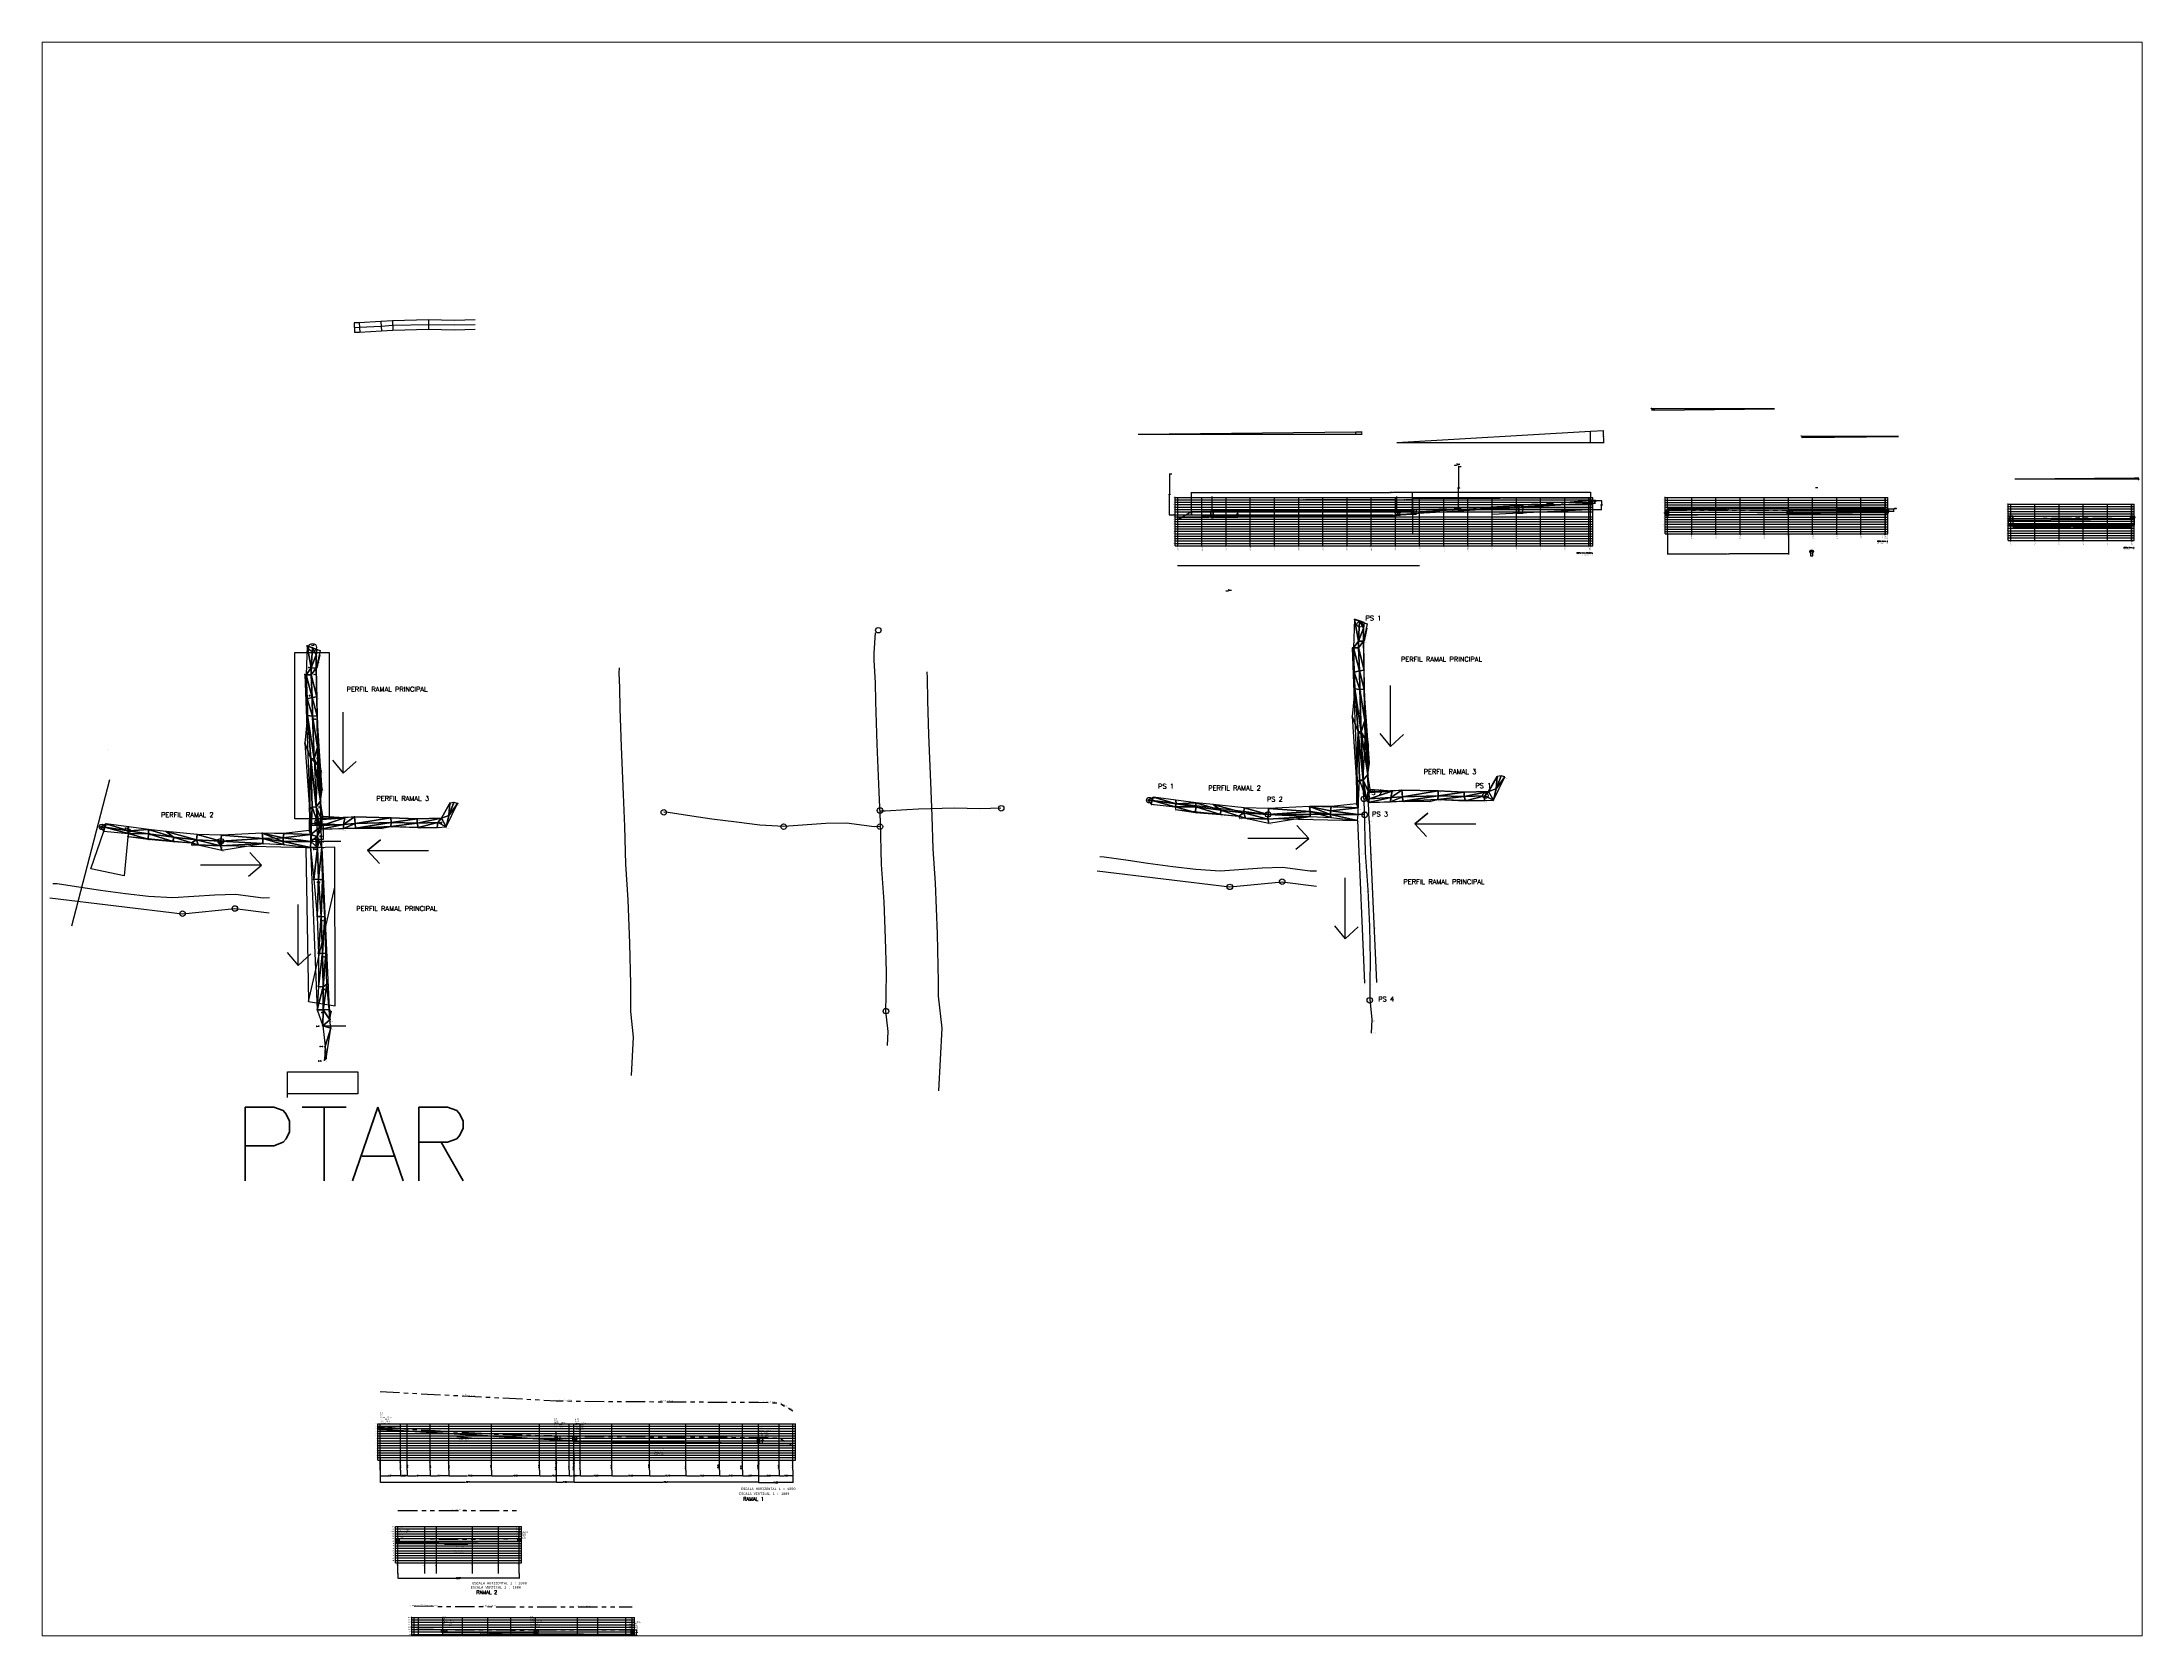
# Paper-space layout 'Layout1' of a CAD drawing. Header units: metres. Extents: x 26 to 231, y 20 to 176.
# The model-space entities are those that its viewports show. They can reach past a viewport. Long polylines and large blocks are cut down to what shows.
import ezdxf
from ezdxf.enums import TextEntityAlignment as Align

# ---------------------------------------------------------------- set-up
doc = ezdxf.new("R2010")
doc.units = ezdxf.units.M
doc.header["$PDMODE"] = 32
doc.header["$PDSIZE"] = 0.2
doc.linetypes.add('SECCION1', pattern=[0.895, 0.45, -0.095, 0.08, -0.095, 0.08, -0.095])
doc.linetypes.add('SECCION3', pattern=[1.79, 0.9, -0.19, 0.16, -0.19, 0.16, -0.19])
for name, color, linetype in [('3-PLANTA GENERAL', 2, 'Continuous'), ('CVL_ANOTPERF', 2, 'Continuous'), ('CVL_ANOTPERF_LIN', 8, 'Continuous'), ('CVL_PERF', 2, 'SECCION1'), ('CVL_PERF_CUAD', 1, 'Continuous'), ('CVL_PERF_RET', 8, 'Continuous'), ('CVL_PERF_TX', 2, 'Continuous'), ('CVL_PERFP', 1, 'Continuous'), ('CVL_PUNTO', 2, 'Continuous'), ('CVL_PUNTO_COR', 2, 'Continuous'), ('CVL_PUNTO_NUM', 2, 'Continuous'), ('CVL_TRI', 7, 'Continuous')]:
    doc.layers.add(name, color=color, linetype=linetype)
doc.styles.add('HUECA1', font='hueca1.shx')
doc.styles.add('MONOTXT4', font='monotxt4.shx')
doc.styles.get("Standard").update_dxf_attribs({"font": 'simplex.shx'})
doc.dimstyles.new('cotas', dxfattribs={"dimtxt": 0.2, "dimasz": 0.1, "dimexe": 0.1, "dimexo": 0.05, "dimgap": 0.05, "dimtad": 1, "dimlfac": 0.25, "dimzin": 1, "dimdsep": 46, "dimtxsty": 'Standard', "dimcen": 1, "dimclrd": 1, "dimclre": 1, "dimclrt": 3, "dimaunit": 1, "dimadec": 3, "dimazin": 0, "dimtfac": 1, "dimtmove": 0, "dimatfit": 3, "dimfxl": 1.25, "dimarcsym": 0})
doc.dimstyles.get("Standard").update_dxf_attribs({"dimtxt": 0.18, "dimasz": 0.18, "dimexe": 0.18, "dimexo": 0.0625, "dimgap": 0.09, "dimtad": 0, "dimtih": 1, "dimtoh": 1, "dimdec": 4, "dimzin": 0, "dimdsep": 46, "dimtxsty": 'Standard', "dimcen": 0.09, "dimadec": 0, "dimazin": 0, "dimtfac": 1, "dimtdec": 4, "dimtofl": 0, "dimtmove": 0, "dimatfit": 3, "dimfxl": 1, "dimtolj": 1, "dimtzin": 0, "dimarcsym": 0})

# ---------------------------------------------------------------- blocks, each defined once
blk = doc.blocks.new('*D62')
at = {"color": 0, "lineweight": -2, "transparency": 16777216}
for p, q in [((1647.14, 1131.33), (1648.9, 1131.33)), ((1647.14, 1130.13), (1648.9, 1130.13)), ((1648.72, 1131.15), (1648.72, 1130.91)), ((1648.72, 1130.31), (1648.72, 1130.55))]:
    blk.add_line(p, q, dxfattribs=at)
at = {"color": 0, "transparency": 16777216}
for points in [[(1648.69, 1131.15), (1648.75, 1131.15), (1648.72, 1131.33)], [(1648.69, 1130.31), (1648.75, 1130.31), (1648.72, 1130.13)]]:
    blk.add_solid(points, dxfattribs=at)
at = {"layer": 'Defpoints', "color": 0, "transparency": 16777216}
for p in [(1647.08, 1131.33), (1647.08, 1130.13), (1648.72, 1131.33)]:
    blk.add_point(p, dxfattribs=at)
at = {"color": 0, "transparency": 16777216, "insert": (1648.72, 1130.73), "char_height": 0.18, "attachment_point": 5}
blk.add_mtext('\\A1;1.2021', dxfattribs=at)
blk = doc.blocks.new('*D63')
at = {"color": 0, "lineweight": -2, "transparency": 16777216}
for p, q in [((1557.37, 1131.18), (1557.37, 1131.96)), ((1557.55, 1131.77), (1581.79, 1131.73)), ((1607.19, 1131.67), (1582.95, 1131.72)), ((1607.37, 1131.08), (1607.37, 1131.85))]:
    blk.add_line(p, q, dxfattribs=at)
at = {"color": 0, "transparency": 16777216}
for points in [[(1557.55, 1131.8), (1557.55, 1131.74), (1557.37, 1131.78)], [(1607.19, 1131.7), (1607.19, 1131.64), (1607.37, 1131.67)]]:
    blk.add_solid(points, dxfattribs=at)
at = {"layer": 'Defpoints', "color": 0, "transparency": 16777216}
for p in [(1557.37, 1131.78), (1557.37, 1131.11), (1607.37, 1131.01)]:
    blk.add_point(p, dxfattribs=at)
at = {"color": 0, "transparency": 16777216, "insert": (1582.37, 1131.72), "char_height": 0.18, "attachment_point": 5}
blk.add_mtext('\\A1;50.0001', dxfattribs=at)
blk = doc.blocks.new('*D64')
at = {"color": 0, "lineweight": -2, "transparency": 16777216}
for p, q in [((998.93, 1000.75), (998.9, 1001.59)), ((999.09, 1001.41), (999.46, 1001.43)), ((1000.86, 1001.48), (1000.49, 1001.47)), ((1001.07, 1000.83), (1001.03, 1001.67))]:
    blk.add_line(p, q, dxfattribs=at)
at = {"color": 0, "lineweight": 25, "transparency": 16777216}
for points in [[(999.09, 1001.44), (999.09, 1001.38), (998.91, 1001.41)], [(1000.86, 1001.51), (1000.86, 1001.45), (1001.04, 1001.49)]]:
    blk.add_solid(points, dxfattribs=at)
at = {"layer": 'Defpoints', "color": 0, "lineweight": 25, "transparency": 16777216}
for p in [(998.93, 1000.69, 100.04), (1001.04, 1001.49), (1001.07, 1000.77, 100.04)]:
    blk.add_point(p, dxfattribs=at)
at = {"color": 0, "transparency": 16777216, "insert": (999.97, 1001.45), "char_height": 0.18, "attachment_point": 5}
blk.add_mtext('\\A1;2.1365', dxfattribs=at)
blk = doc.blocks.new('*D65')
at = {"color": 0, "lineweight": -2, "transparency": 16777216}
for p, q in [((1557.37, 1120.89), (1557.37, 1112.8)), ((1607.37, 1120.89), (1607.37, 1112.8)), ((1557.55, 1112.98), (1581.75, 1112.98)), ((1607.19, 1112.98), (1582.99, 1112.98))]:
    blk.add_line(p, q, dxfattribs=at)
at = {"color": 0, "transparency": 16777216}
for points in [[(1557.55, 1113.01), (1557.55, 1112.95), (1557.37, 1112.98)], [(1607.19, 1113.01), (1607.19, 1112.95), (1607.37, 1112.98)]]:
    blk.add_solid(points, dxfattribs=at)
at = {"layer": 'Defpoints', "color": 0, "transparency": 16777216}
for p in [(1557.37, 1120.95), (1607.37, 1120.95), (1607.37, 1112.98)]:
    blk.add_point(p, dxfattribs=at)
at = {"color": 0, "transparency": 16777216, "insert": (1582.37, 1112.98), "char_height": 0.18, "attachment_point": 5}
blk.add_mtext('\\A1;50.0000', dxfattribs=at)
blk = doc.blocks.new('*D67')
at = {"color": 0, "lineweight": -2, "transparency": 16777216}
for p, q in [((1607.37, 1131.08), (1607.37, 1131.85)), ((1607.55, 1131.67), (1626.87, 1131.63)), ((1647.39, 1131.59), (1628.07, 1131.63)), ((1647.57, 1131.82), (1647.57, 1131.41))]:
    blk.add_line(p, q, dxfattribs=at)
at = {"color": 0, "transparency": 16777216}
for points in [[(1607.55, 1131.7), (1607.55, 1131.64), (1607.37, 1131.67)], [(1647.39, 1131.62), (1647.39, 1131.56), (1647.57, 1131.59)]]:
    blk.add_solid(points, dxfattribs=at)
at = {"layer": 'Defpoints', "color": 0, "transparency": 16777216}
for p in [(1607.37, 1131.01), (1647.57, 1131.89), (1647.57, 1131.59)]:
    blk.add_point(p, dxfattribs=at)
at = {"color": 0, "transparency": 16777216, "insert": (1627.47, 1131.63), "char_height": 0.18, "attachment_point": 5}
blk.add_mtext('\\A1;40.1982', dxfattribs=at)
blk = doc.blocks.new('*D71')
at = {"color": 0, "lineweight": -2, "transparency": 16777216}
for p, q in [((1525.56, 1135.17), (1527.56, 1135.17)), ((1525.56, 1133.96), (1527.56, 1133.96)), ((1527.38, 1134.99), (1527.38, 1134.75)), ((1527.38, 1134.14), (1527.38, 1134.39))]:
    blk.add_line(p, q, dxfattribs=at)
at = {"color": 0, "lineweight": 25, "transparency": 16777216}
for points in [[(1527.35, 1134.99), (1527.41, 1134.99), (1527.38, 1135.17)], [(1527.35, 1134.14), (1527.41, 1134.14), (1527.38, 1133.96)]]:
    blk.add_solid(points, dxfattribs=at)
at = {"layer": 'Defpoints', "color": 0, "lineweight": 25, "transparency": 16777216}
for p in [(1525.5, 1135.17), (1525.5, 1133.96), (1527.38, 1133.96)]:
    blk.add_point(p, dxfattribs=at)
at = {"color": 0, "transparency": 16777216, "insert": (1527.38, 1134.57), "char_height": 0.18, "attachment_point": 5}
blk.add_mtext('\\A1;1.2102', dxfattribs=at)
blk = doc.blocks.new('*D72')
at = {"color": 0, "lineweight": -2, "transparency": 16777216}
for p, q in [((1557.31, 1131.12), (1556.19, 1131.12)), ((1557.31, 1128.82), (1556.19, 1128.82)), ((1556.37, 1130.94), (1556.37, 1130.15)), ((1556.37, 1129), (1556.37, 1129.79))]:
    blk.add_line(p, q, dxfattribs=at)
at = {"color": 0, "lineweight": 25, "transparency": 16777216}
for points in [[(1556.34, 1130.94), (1556.4, 1130.94), (1556.37, 1131.12)], [(1556.34, 1129), (1556.4, 1129), (1556.37, 1128.82)]]:
    blk.add_solid(points, dxfattribs=at)
at = {"layer": 'Defpoints', "color": 0, "lineweight": 25, "transparency": 16777216}
for p in [(1556.37, 1128.82), (1557.37, 1131.12), (1557.37, 1128.82)]:
    blk.add_point(p, dxfattribs=at)
at = {"color": 0, "transparency": 16777216, "insert": (1556.37, 1129.97), "char_height": 0.18, "attachment_point": 5}
blk.add_mtext('\\A1;2.3051', dxfattribs=at)
blk = doc.blocks.new('*D74')
at = {"color": 0, "lineweight": -2, "transparency": 16777216}
for p, q in [((1360.58, 1129.43), (1360.58, 1138.56)), ((1360.76, 1138.38), (1442.49, 1138.38)), ((1525.55, 1138.38), (1443.83, 1138.38)), ((1525.73, 1131.44), (1525.73, 1138.56))]:
    blk.add_line(p, q, dxfattribs=at)
at = {"color": 0, "lineweight": 25, "transparency": 16777216}
for points in [[(1360.76, 1138.41), (1360.76, 1138.35), (1360.58, 1138.38)], [(1525.55, 1138.41), (1525.55, 1138.35), (1525.73, 1138.38)]]:
    blk.add_solid(points, dxfattribs=at)
at = {"layer": 'Defpoints', "color": 0, "lineweight": 25, "transparency": 16777216}
for p in [(1525.73, 1138.38), (1360.58, 1129.36), (1525.73, 1131.38)]:
    blk.add_point(p, dxfattribs=at)
at = {"color": 0, "transparency": 16777216, "insert": (1443.16, 1138.38), "char_height": 0.18, "attachment_point": 5}
blk.add_mtext('\\A1;165.1496', dxfattribs=at)
blk = doc.blocks.new('*D75')
at = {"color": 0, "lineweight": -2, "transparency": 16777216}
for p, q in [((1376.08, 1098.08), (1375.89, 1098.08)), ((1376.08, 1098.05), (1375.89, 1098.05)), ((1376.07, 1097.69), (1375.89, 1097.69)), ((1376.07, 1098.26), (1376.07, 1098.44)), ((1376.07, 1097.87), (1376.07, 1097.69))]:
    blk.add_line(p, q, dxfattribs=at)
at = {"color": 0, "lineweight": 25, "transparency": 16777216}
for points in [[(1376.04, 1098.26), (1376.1, 1098.26), (1376.07, 1098.08)], [(1376.04, 1097.87), (1376.1, 1097.87), (1376.07, 1098.05)]]:
    blk.add_solid(points, dxfattribs=at)
at = {"layer": 'Defpoints', "color": 0, "lineweight": 25, "transparency": 16777216}
for p in [(1376.07, 1098.05), (1376.14, 1098.08), (1376.14, 1098.05)]:
    blk.add_point(p, dxfattribs=at)
at = {"color": 0, "transparency": 16777216, "insert": (1375.23, 1097.69), "char_height": 0.18, "attachment_point": 5}
blk.add_mtext('\\A1;0.0.0276', dxfattribs=at)
blk = doc.blocks.new('*D76')
at = {"color": 0, "lineweight": -2, "transparency": 16777216}
for p, q in [((1451.98, 1131.44), (1451.98, 1136.25)), ((1452.16, 1136.07), (1488.24, 1136.07)), ((1525.55, 1136.07), (1489.48, 1136.07)), ((1525.73, 1131.44), (1525.73, 1136.25))]:
    blk.add_line(p, q, dxfattribs=at)
at = {"color": 0, "lineweight": 25, "transparency": 16777216}
for points in [[(1452.16, 1136.1), (1452.16, 1136.04), (1451.98, 1136.07)], [(1525.55, 1136.1), (1525.55, 1136.04), (1525.73, 1136.07)]]:
    blk.add_solid(points, dxfattribs=at)
at = {"layer": 'Defpoints', "color": 0, "lineweight": 25, "transparency": 16777216}
for p in [(1451.98, 1136.07), (1451.98, 1131.38), (1525.73, 1131.38)]:
    blk.add_point(p, dxfattribs=at)
at = {"color": 0, "transparency": 16777216, "insert": (1488.86, 1136.07), "char_height": 0.18, "attachment_point": 5}
blk.add_mtext('\\A1;73.7500', dxfattribs=at)
blk = doc.blocks.new('*D77')
at = {"color": 0, "lineweight": -2, "transparency": 16777216}
for p, q in [((1445.5, 1130.76), (1445.5, 1135.55)), ((1445.68, 1135.37), (1448.18, 1135.37)), ((1451.75, 1135.37), (1449.25, 1135.37)), ((1451.93, 1130.76), (1451.93, 1135.55))]:
    blk.add_line(p, q, dxfattribs=at)
at = {"color": 0, "lineweight": 25, "transparency": 16777216}
for points in [[(1445.68, 1135.4), (1445.68, 1135.34), (1445.5, 1135.37)], [(1451.75, 1135.4), (1451.75, 1135.34), (1451.93, 1135.37)]]:
    blk.add_solid(points, dxfattribs=at)
at = {"layer": 'Defpoints', "color": 0, "lineweight": 25, "transparency": 16777216}
for p in [(1445.5, 1135.37), (1445.5, 1130.7), (1451.93, 1130.7)]:
    blk.add_point(p, dxfattribs=at)
at = {"color": 0, "transparency": 16777216, "insert": (1448.71, 1135.37), "char_height": 0.18, "attachment_point": 5}
blk.add_mtext('\\A1;6.4300', dxfattribs=at)
blk = doc.blocks.new('*D78')
at = {"color": 0, "lineweight": -2, "transparency": 16777216}
for p, q in [((1369.19, 1130.76), (1369.19, 1135.53)), ((1369.37, 1135.35), (1406.74, 1135.35)), ((1445.32, 1135.35), (1407.95, 1135.35)), ((1445.5, 1130.76), (1445.5, 1135.53))]:
    blk.add_line(p, q, dxfattribs=at)
at = {"color": 0, "lineweight": 25, "transparency": 16777216}
for points in [[(1369.37, 1135.38), (1369.37, 1135.32), (1369.19, 1135.35)], [(1445.32, 1135.38), (1445.32, 1135.32), (1445.5, 1135.35)]]:
    blk.add_solid(points, dxfattribs=at)
at = {"layer": 'Defpoints', "color": 0, "lineweight": 25, "transparency": 16777216}
for p in [(1369.19, 1135.35), (1369.19, 1130.7), (1445.5, 1130.7)]:
    blk.add_point(p, dxfattribs=at)
at = {"color": 0, "transparency": 16777216, "insert": (1407.34, 1135.35), "char_height": 0.18, "attachment_point": 5}
blk.add_mtext('\\A1;76.3100', dxfattribs=at)
blk = doc.blocks.new('*D79')
at = {"color": 0, "lineweight": -2, "transparency": 16777216}
for p, q in [((1525.56, 1135.13), (1530.27, 1135.13)), ((1525.79, 1131.38), (1530.27, 1131.38)), ((1530.09, 1134.95), (1530.09, 1133.43)), ((1530.09, 1131.56), (1530.09, 1133.07))]:
    blk.add_line(p, q, dxfattribs=at)
at = {"color": 0, "lineweight": 25, "transparency": 16777216}
for points in [[(1530.06, 1134.95), (1530.12, 1134.95), (1530.09, 1135.13)], [(1530.06, 1131.56), (1530.12, 1131.56), (1530.09, 1131.38)]]:
    blk.add_solid(points, dxfattribs=at)
at = {"layer": 'Defpoints', "color": 0, "lineweight": 25, "transparency": 16777216}
for p in [(1525.5, 1135.13), (1525.73, 1131.38), (1530.09, 1131.38)]:
    blk.add_point(p, dxfattribs=at)
at = {"color": 0, "lineweight": 30, "transparency": 16777216, "insert": (1530.09, 1133.25), "char_height": 0.18, "attachment_point": 5}
blk.add_mtext('\\A1;3.7568', dxfattribs=at)
blk = doc.blocks.new('*D80')
at = {"color": 0, "lineweight": -2, "transparency": 16777216}
for p, q in [((1452.15, 1131.38), (1453.6, 1131.38)), ((1452.15, 1129.46), (1453.6, 1129.46)), ((1453.42, 1131.2), (1453.42, 1130.6)), ((1453.42, 1129.64), (1453.42, 1130.24))]:
    blk.add_line(p, q, dxfattribs=at)
at = {"color": 0, "lineweight": 25, "transparency": 16777216}
for points in [[(1453.39, 1131.2), (1453.45, 1131.2), (1453.42, 1131.38)], [(1453.39, 1129.64), (1453.45, 1129.64), (1453.42, 1129.46)]]:
    blk.add_solid(points, dxfattribs=at)
at = {"layer": 'Defpoints', "color": 0, "lineweight": 25, "transparency": 16777216}
for p in [(1452.08, 1131.38), (1452.08, 1129.46), (1453.42, 1129.46)]:
    blk.add_point(p, dxfattribs=at)
at = {"color": 0, "lineweight": 25, "transparency": 16777216, "insert": (1453.42, 1130.42), "char_height": 0.18, "attachment_point": 5}
blk.add_mtext('\\A1;1.9127', dxfattribs=at)
blk = doc.blocks.new('*D81')
at = {"color": 0, "lineweight": -2, "transparency": 16777216}
for p, q in [((1445.87, 1131.23), (1446.85, 1131.23)), ((1445.91, 1129.02), (1446.85, 1129.02)), ((1446.67, 1131.05), (1446.67, 1130.3)), ((1446.67, 1129.2), (1446.67, 1129.94))]:
    blk.add_line(p, q, dxfattribs=at)
at = {"color": 0, "lineweight": 25, "transparency": 16777216}
for points in [[(1446.64, 1131.05), (1446.7, 1131.05), (1446.67, 1131.23)], [(1446.64, 1129.2), (1446.7, 1129.2), (1446.67, 1129.02)]]:
    blk.add_solid(points, dxfattribs=at)
at = {"layer": 'Defpoints', "color": 0, "lineweight": 25, "transparency": 16777216}
for p in [(1445.81, 1131.23), (1445.85, 1129.02), (1446.67, 1129.02)]:
    blk.add_point(p, dxfattribs=at)
at = {"color": 0, "lineweight": 25, "transparency": 16777216, "insert": (1446.67, 1130.12), "char_height": 0.18, "attachment_point": 5}
blk.add_mtext('\\A1;2.2112', dxfattribs=at)
blk = doc.blocks.new('*D82')
at = {"color": 0, "lineweight": -2, "transparency": 16777216}
for p, q in [((1444.91, 1131.23), (1444.79, 1131.23)), ((1444.91, 1129.02), (1444.8, 1129.02)), ((1444.97, 1131.05), (1444.97, 1130.3)), ((1444.98, 1129.2), (1444.97, 1129.94))]:
    blk.add_line(p, q, dxfattribs=at)
at = {"color": 0, "lineweight": 25, "transparency": 16777216}
for points in [[(1445, 1131.05), (1444.94, 1131.05), (1444.97, 1131.23)], [(1445.01, 1129.2), (1444.95, 1129.2), (1444.98, 1129.02)]]:
    blk.add_solid(points, dxfattribs=at)
at = {"layer": 'Defpoints', "color": 0, "lineweight": 25, "transparency": 16777216}
for p in [(1444.97, 1131.23), (1444.98, 1129.02), (1444.98, 1129.02)]:
    blk.add_point(p, dxfattribs=at)
at = {"color": 0, "lineweight": 25, "transparency": 16777216, "insert": (1444.97, 1130.12), "char_height": 0.18, "attachment_point": 5}
blk.add_mtext('\\A1;2.2112', dxfattribs=at)
blk = doc.blocks.new('*D83')
at = {"color": 0, "lineweight": -2, "transparency": 16777216}
for p, q in [((1364.89, 1128.99), (1364.89, 1128.55)), ((1365.07, 1128.73), (1404.31, 1128.71)), ((1444.8, 1128.69), (1405.56, 1128.71)), ((1444.98, 1128.95), (1444.98, 1128.51))]:
    blk.add_line(p, q, dxfattribs=at)
at = {"color": 0, "lineweight": 25, "transparency": 16777216}
for points in [[(1365.07, 1128.76), (1365.07, 1128.7), (1364.89, 1128.73)], [(1444.8, 1128.72), (1444.8, 1128.66), (1444.98, 1128.69)]]:
    blk.add_solid(points, dxfattribs=at)
at = {"layer": 'Defpoints', "color": 0, "lineweight": 25, "transparency": 16777216}
for p in [(1364.89, 1129.05), (1444.98, 1129.02), (1444.98, 1128.69)]:
    blk.add_point(p, dxfattribs=at)
at = {"color": 0, "lineweight": 25, "transparency": 16777216, "insert": (1404.93, 1128.71), "char_height": 0.18, "attachment_point": 5}
blk.add_mtext('\\A1;80.0825', dxfattribs=at)
blk = doc.blocks.new('*D84')
at = {"color": 0, "lineweight": -2, "transparency": 16777216}
for p, q in [((1369.65, 1130.68), (1379.7, 1130.82)), ((1379.52, 1130.63), (1379.54, 1129.69)), ((1379.55, 1128.39), (1379.54, 1129.33)), ((1369.69, 1128.08), (1379.74, 1128.22))]:
    blk.add_line(p, q, dxfattribs=at)
at = {"color": 0, "lineweight": 25, "transparency": 16777216}
for points in [[(1379.55, 1130.63), (1379.49, 1130.63), (1379.52, 1130.81)], [(1379.58, 1128.39), (1379.52, 1128.39), (1379.56, 1128.21)]]:
    blk.add_solid(points, dxfattribs=at)
at = {"layer": 'Defpoints', "color": 0, "lineweight": 25, "transparency": 16777216}
for p in [(1369.59, 1130.68), (1369.63, 1128.08), (1379.56, 1128.21)]:
    blk.add_point(p, dxfattribs=at)
at = {"color": 0, "lineweight": 25, "transparency": 16777216, "insert": (1379.54, 1129.51), "char_height": 0.18, "attachment_point": 5}
blk.add_mtext('\\A1;2.6006', dxfattribs=at)
blk = doc.blocks.new('*D85')
at = {"layer": 'CVL_PERF_CUAD', "color": 0, "lineweight": -2, "transparency": 16777216}
for p, q in [((1607.53, 1131.01), (1608.96, 1131.01)), ((1607.53, 1129.51), (1608.96, 1129.51)), ((1608.78, 1130.83), (1608.78, 1130.43)), ((1608.78, 1129.69), (1608.78, 1130.07))]:
    blk.add_line(p, q, dxfattribs=at)
at = {"layer": 'CVL_PERF_CUAD', "color": 0, "lineweight": 25, "transparency": 16777216}
for points in [[(1608.75, 1130.83), (1608.81, 1130.83), (1608.78, 1131.01)], [(1608.75, 1129.69), (1608.81, 1129.69), (1608.78, 1129.51)]]:
    blk.add_solid(points, dxfattribs=at)
at = {"layer": 'Defpoints', "color": 0, "lineweight": 25, "transparency": 16777216}
for p in [(1607.47, 1131.01), (1607.47, 1129.51), (1608.78, 1129.51)]:
    blk.add_point(p, dxfattribs=at)
at = {"layer": 'CVL_PERF_CUAD', "color": 0, "lineweight": 25, "transparency": 16777216, "insert": (1608.78, 1130.25), "char_height": 0.18, "attachment_point": 5}
blk.add_mtext('\\A1;1.5053', dxfattribs=at)
blk = doc.blocks.new('*D87')
at = {"color": 0, "lineweight": -2, "transparency": 16777216}
for p, q in [((1748.85, 1128.59), (1750.62, 1128.59)), ((1748.85, 1127.39), (1750.62, 1127.39)), ((1750.44, 1128.41), (1750.44, 1128.17)), ((1750.44, 1127.57), (1750.44, 1127.81))]:
    blk.add_line(p, q, dxfattribs=at)
at = {"color": 0, "lineweight": 25, "transparency": 16777216}
for points in [[(1750.41, 1128.41), (1750.47, 1128.41), (1750.44, 1128.59)], [(1750.41, 1127.57), (1750.47, 1127.57), (1750.44, 1127.39)]]:
    blk.add_solid(points, dxfattribs=at)
at = {"layer": 'Defpoints', "color": 0, "lineweight": 25, "transparency": 16777216}
for p in [(1748.79, 1128.59), (1748.79, 1127.39), (1750.44, 1128.59)]:
    blk.add_point(p, dxfattribs=at)
at = {"color": 0, "transparency": 16777216, "insert": (1750.44, 1127.99), "char_height": 0.18, "attachment_point": 5}
blk.add_mtext('\\A1;1.2021', dxfattribs=at)
blk = doc.blocks.new('*D88')
at = {"layer": 'CVL_PERF_CUAD', "color": 0, "lineweight": -2, "transparency": 16777216}
for p, q in [((1699.12, 1128.61), (1698.53, 1128.61)), ((1699.11, 1126.76), (1698.53, 1126.76)), ((1698.71, 1128.43), (1698.71, 1127.87)), ((1698.71, 1126.94), (1698.71, 1127.51))]:
    blk.add_line(p, q, dxfattribs=at)
at = {"layer": 'CVL_PERF_CUAD', "color": 0, "lineweight": 25, "transparency": 16777216}
for points in [[(1698.68, 1128.43), (1698.74, 1128.43), (1698.71, 1128.61)], [(1698.68, 1126.94), (1698.74, 1126.94), (1698.71, 1126.76)]]:
    blk.add_solid(points, dxfattribs=at)
at = {"layer": 'Defpoints', "color": 0, "lineweight": 25, "transparency": 16777216}
for p in [(1698.71, 1126.76), (1699.17, 1126.76), (1699.18, 1128.61)]:
    blk.add_point(p, dxfattribs=at)
at = {"layer": 'CVL_PERF_CUAD', "color": 0, "lineweight": 25, "transparency": 16777216, "insert": (1698.71, 1127.69), "char_height": 0.18, "attachment_point": 5}
blk.add_mtext('\\A1;1.8515', dxfattribs=at)
blk = doc.blocks.new('*D89')
at = {"layer": 'CVL_PERF_CUAD', "color": 0, "lineweight": -2, "transparency": 16777216}
for p, q in [((1612.92, 1161.71), (1612.74, 1161.71)), ((1613.2, 1161.53), (1612.74, 1161.53)), ((1613.15, 1161.13), (1612.74, 1161.13))]:
    blk.add_line(p, q, dxfattribs=at)
for start, end in [(179.74222, 180), (180.25778, 180.31516)]:
    blk.add_arc((1652.92, 1161.53), 40.01, start, end, dxfattribs=at)
at = {"layer": 'CVL_PERF_CUAD', "color": 0, "lineweight": 25, "transparency": 16777216}
for points in [[(1612.89, 1161.35), (1612.95, 1161.35), (1612.92, 1161.53)], [(1612.95, 1161.31), (1612.89, 1161.31), (1612.92, 1161.13)]]:
    blk.add_solid(points, dxfattribs=at)
at = {"layer": 'Defpoints', "color": 0, "lineweight": 25, "transparency": 16777216}
for p in [(1612.92, 1161.26), (1613.22, 1161.13), (1613.27, 1161.53), (1652.92, 1161.53), (1652.92, 1161.53)]:
    blk.add_point(p, dxfattribs=at)
at = {"layer": 'CVL_PERF_CUAD', "color": 0, "lineweight": 25, "transparency": 16777216, "insert": (1612.56, 1161.71), "char_height": 0.18, "attachment_point": 5}
blk.add_mtext('\\A1;1°', dxfattribs=at)
blk = doc.blocks.new('*D90')
at = {"layer": 'CVL_PERF_CUAD', "color": 0, "lineweight": -2, "transparency": 16777216}
for p, q in [((1550.87, 1173.15), (1550.69, 1173.15)), ((1551.07, 1172.97), (1550.69, 1172.97)), ((1552, 1172.47), (1550.7, 1172.46))]:
    blk.add_line(p, q, dxfattribs=at)
for start, end in [(179.79661, 180), (180.20339, 180.36955)]:
    blk.add_arc((1601.58, 1172.97), 50.71, start, end, dxfattribs=at)
at = {"layer": 'CVL_PERF_CUAD', "color": 0, "lineweight": 25, "transparency": 16777216}
for points in [[(1550.84, 1172.79), (1550.9, 1172.79), (1550.87, 1172.97)], [(1550.9, 1172.64), (1550.84, 1172.64), (1550.88, 1172.46)]]:
    blk.add_solid(points, dxfattribs=at)
at = {"layer": 'Defpoints', "color": 0, "lineweight": 25, "transparency": 16777216}
for p in [(1550.87, 1172.63), (1551.14, 1172.97), (1552.07, 1172.47), (1601.58, 1172.97), (1601.58, 1172.97)]:
    blk.add_point(p, dxfattribs=at)
at = {"layer": 'CVL_PERF_CUAD', "color": 0, "lineweight": 25, "transparency": 16777216, "insert": (1550.52, 1173.15), "char_height": 0.18, "attachment_point": 5}
blk.add_mtext('\\A1;1°', dxfattribs=at)
blk = doc.blocks.new('*D91')
at = {"layer": 'CVL_PERF_CUAD', "color": 0, "lineweight": -2, "transparency": 16777216}
for p, q in [((1525.66, 1163.73), (1531.04, 1164.05)), ((1525.56, 1159), (1531.19, 1159))]:
    blk.add_line(p, q, dxfattribs=at)
for start, end in [(1.80893, 3.25593), (0.1206, 1.56762)]:
    blk.add_arc((1445.5, 1159), 85.51, start, end, dxfattribs=at)
at = {"layer": 'CVL_PERF_CUAD', "color": 0, "lineweight": 25, "transparency": 16777216}
for points in [[(1530.85, 1163.86), (1530.91, 1163.86), (1530.86, 1164.04)], [(1531.04, 1159.18), (1530.98, 1159.18), (1531.01, 1159)]]:
    blk.add_solid(points, dxfattribs=at)
at = {"layer": 'Defpoints', "color": 0, "lineweight": 25, "transparency": 16777216}
for p in [(1525.6, 1163.73), (1445.5, 1159), (1445.5, 1159), (1525.5, 1159), (1531, 1160.68)]:
    blk.add_point(p, dxfattribs=at)
at = {"layer": 'CVL_PERF_CUAD', "color": 0, "lineweight": 25, "transparency": 16777216, "insert": (1530.98, 1161.52), "char_height": 0.18, "attachment_point": 5}
blk.add_mtext('\\A1;3°', dxfattribs=at)
blk = doc.blocks.new('*D92')
at = {"layer": 'CVL_PERF_CUAD', "color": 0, "lineweight": -2, "transparency": 16777216}
for p, q in [((1428.56, 1163.4), (1431.18, 1163.43)), ((1428.56, 1162.5), (1431.18, 1162.5))]:
    blk.add_line(p, q, dxfattribs=at)
for start, end in [(0.39796, 0.46145), (0.11149, 0.17498)]:
    blk.add_arc((1338.5, 1162.5), 92.5, start, end, dxfattribs=at)
at = {"layer": 'CVL_PERF_CUAD', "color": 0, "lineweight": 25, "transparency": 16777216}
for points in [[(1430.97, 1163.24), (1431.03, 1163.25), (1431, 1163.42)], [(1431.03, 1162.68), (1430.97, 1162.68), (1431, 1162.5)]]:
    blk.add_solid(points, dxfattribs=at)
at = {"layer": 'Defpoints', "color": 0, "lineweight": 25, "transparency": 16777216}
for p in [(1338.5, 1162.5), (1338.5, 1162.5), (1428.5, 1163.4), (1428.5, 1162.5), (1431, 1162.81)]:
    blk.add_point(p, dxfattribs=at)
at = {"layer": 'CVL_PERF_CUAD', "color": 0, "lineweight": 25, "transparency": 16777216, "insert": (1431, 1162.96), "char_height": 0.18, "attachment_point": 5}
blk.add_mtext('\\A1;1°', dxfattribs=at)
blk = doc.blocks.new('*D93')
at = {"layer": 'CVL_PERF_CUAD', "color": 0, "lineweight": -2, "transparency": 16777216}
for p, q in [((1750.56, 1144), (1752.18, 1144)), ((1750.58, 1144.5), (1752.18, 1144.51)), ((1752, 1143.82), (1752.18, 1143.82))]:
    blk.add_line(p, q, dxfattribs=at)
for start, end in [(0.20221, 0.37073), (359.79779, 360)]:
    blk.add_arc((1701, 1144), 51, start, end, dxfattribs=at)
at = {"layer": 'CVL_PERF_CUAD', "color": 0, "lineweight": 25, "transparency": 16777216}
for points in [[(1751.97, 1144.33), (1752.03, 1144.33), (1752, 1144.51)], [(1752.03, 1144.18), (1751.97, 1144.18), (1752, 1144)]]:
    blk.add_solid(points, dxfattribs=at)
at = {"layer": 'Defpoints', "color": 0, "lineweight": 25, "transparency": 16777216}
for p in [(1701, 1144), (1701, 1144), (1750.5, 1144), (1750.52, 1144.5), (1752, 1144.34)]:
    blk.add_point(p, dxfattribs=at)
at = {"layer": 'CVL_PERF_CUAD', "color": 0, "lineweight": 25, "transparency": 16777216, "insert": (1752.36, 1143.82), "char_height": 0.18, "attachment_point": 5}
blk.add_mtext('\\A1;1°', dxfattribs=at)
blk = doc.blocks.new('*D94')
at = {"layer": 'CVL_PERF_CUAD', "color": 0, "lineweight": -2, "transparency": 16777216}
for p, q in [((1698.27, 1127.53), (1698.27, 1124.82)), ((1698.45, 1125), (1723.71, 1125)), ((1750.14, 1125), (1724.88, 1125)), ((1750.32, 1127.53), (1750.32, 1124.82))]:
    blk.add_line(p, q, dxfattribs=at)
at = {"layer": 'CVL_PERF_CUAD', "color": 0, "lineweight": 25, "transparency": 16777216}
for points in [[(1698.45, 1125.03), (1698.45, 1124.97), (1698.27, 1125)], [(1750.14, 1125.03), (1750.14, 1124.97), (1750.32, 1125)]]:
    blk.add_solid(points, dxfattribs=at)
at = {"layer": 'Defpoints', "color": 0, "lineweight": 25, "transparency": 16777216}
for p in [(1698.27, 1127.59), (1750.32, 1127.59), (1750.32, 1125)]:
    blk.add_point(p, dxfattribs=at)
at = {"layer": 'CVL_PERF_CUAD', "color": 0, "lineweight": 25, "transparency": 16777216, "insert": (1724.29, 1125), "char_height": 0.18, "attachment_point": 5}
blk.add_mtext('\\A1;52.0461', dxfattribs=at)
blk = doc.blocks.new('*D95')
at = {"layer": 'CVL_PERF_CUAD', "color": 0, "lineweight": -2, "transparency": 16777216}
for p, q in [((1700.14, 1126.7), (1700.13, 1123.99)), ((1700.31, 1124.16), (1724.09, 1124.08)), ((1749.08, 1123.99), (1725.3, 1124.08)), ((1749.27, 1126.53), (1749.26, 1123.81))]:
    blk.add_line(p, q, dxfattribs=at)
at = {"layer": 'CVL_PERF_CUAD', "color": 0, "lineweight": 25, "transparency": 16777216}
for points in [[(1700.31, 1124.19), (1700.31, 1124.13), (1700.13, 1124.17)], [(1749.08, 1124.02), (1749.08, 1123.96), (1749.26, 1123.99)]]:
    blk.add_solid(points, dxfattribs=at)
at = {"layer": 'Defpoints', "color": 0, "lineweight": 25, "transparency": 16777216}
for p in [(1700.14, 1126.76), (1749.26, 1123.99), (1749.27, 1126.59)]:
    blk.add_point(p, dxfattribs=at)
at = {"layer": 'CVL_PERF_CUAD', "color": 0, "lineweight": 25, "transparency": 16777216, "insert": (1724.7, 1124.08), "char_height": 0.18, "attachment_point": 5}
blk.add_mtext('\\A1;49.1275', dxfattribs=at)
blk = doc.blocks.new('*D96')
at = {"layer": 'CVL_PERF_CUAD', "color": 0, "lineweight": -2, "transparency": 16777216}
for p, q in [((1727, 1124.06), (1727, 1124.25)), ((1727.18, 1124.07), (1737.51, 1124.03)), ((1749.08, 1123.99), (1738.75, 1124.03)), ((1749.27, 1126.53), (1749.26, 1123.81))]:
    blk.add_line(p, q, dxfattribs=at)
at = {"layer": 'CVL_PERF_CUAD', "color": 0, "lineweight": 25, "transparency": 16777216}
for points in [[(1727.18, 1124.1), (1727.18, 1124.04), (1727, 1124.07)], [(1749.08, 1124.02), (1749.08, 1123.96), (1749.26, 1123.99)]]:
    blk.add_solid(points, dxfattribs=at)
at = {"layer": 'Defpoints', "color": 0, "lineweight": 25, "transparency": 16777216}
for p in [(1727, 1124.07), (1727, 1124), (1749.27, 1126.59)]:
    blk.add_point(p, dxfattribs=at)
at = {"layer": 'CVL_PERF_CUAD', "color": 0, "lineweight": 25, "transparency": 16777216, "insert": (1738.13, 1124.03), "char_height": 0.18, "attachment_point": 5}
blk.add_mtext('\\A1;22.2606', dxfattribs=at)
blk = doc.blocks.new('*D97')
at = {"layer": 'CVL_PERF_CUAD', "color": 0, "lineweight": -2, "transparency": 16777216}
for p, q in [((1726.82, 1124.07), (1726.64, 1124.07)), ((1727, 1124.06), (1727, 1124.25)), ((1727, 1124.07), (1727.5, 1124.07)), ((1727.25, 1124.07), (1727.25, 1124.47)), ((1727.25, 1124.47), (1727.43, 1124.47)), ((1727.5, 1124.06), (1727.5, 1124.25)), ((1727.68, 1124.07), (1727.86, 1124.07))]:
    blk.add_line(p, q, dxfattribs=at)
at = {"layer": 'CVL_PERF_CUAD', "color": 0, "lineweight": 25, "transparency": 16777216}
for points in [[(1726.82, 1124.1), (1726.82, 1124.04), (1727, 1124.07)], [(1727.68, 1124.1), (1727.68, 1124.04), (1727.5, 1124.07)]]:
    blk.add_solid(points, dxfattribs=at)
at = {"layer": 'Defpoints', "color": 0, "lineweight": 25, "transparency": 16777216}
for p in [(1727, 1124), (1727.5, 1124.07), (1727.5, 1124)]:
    blk.add_point(p, dxfattribs=at)
at = {"layer": 'CVL_PERF_CUAD', "color": 0, "lineweight": 25, "transparency": 16777216, "insert": (1727.97, 1124.47), "char_height": 0.18, "attachment_point": 5}
blk.add_mtext('\\A1;0.5000', dxfattribs=at)
blk = doc.blocks.new('*D98')
at = {"layer": 'CVL_PERF_CUAD', "color": 0, "lineweight": -2, "transparency": 16777216}
for p, q in [((1470.44, 1150.05), (1470.27, 1150.05)), ((1470.44, 1150), (1470.27, 1150)), ((1470.45, 1149.64), (1470.27, 1149.64)), ((1470.45, 1150.23), (1470.45, 1150.41)), ((1470.45, 1149.82), (1470.45, 1149.64))]:
    blk.add_line(p, q, dxfattribs=at)
at = {"layer": 'CVL_PERF_CUAD', "color": 0, "lineweight": 25, "transparency": 16777216}
for points in [[(1470.42, 1150.23), (1470.48, 1150.23), (1470.45, 1150.05)], [(1470.42, 1149.82), (1470.48, 1149.82), (1470.45, 1150)]]:
    blk.add_solid(points, dxfattribs=at)
at = {"layer": 'Defpoints', "color": 0, "lineweight": 25, "transparency": 16777216}
for p in [(1470.45, 1150), (1470.5, 1150.05), (1470.5, 1150)]:
    blk.add_point(p, dxfattribs=at)
at = {"layer": 'CVL_PERF_CUAD', "color": 0, "lineweight": 25, "transparency": 16777216, "insert": (1469.74, 1149.64), "char_height": 0.18, "attachment_point": 5}
blk.add_mtext('\\A1;0.0509', dxfattribs=at)
blk = doc.blocks.new('*D99')
at = {"layer": 'CVL_PERF_CUAD', "color": 0, "lineweight": -2, "transparency": 16777216}
for p, q in [((1351.44, 1146), (1351.3, 1146)), ((1351.48, 1145.82), (1351.48, 1137.68)), ((1443.79, 1129.01), (1351.3, 1129.01)), ((1351.48, 1129.19), (1351.48, 1137.32))]:
    blk.add_line(p, q, dxfattribs=at)
at = {"layer": 'CVL_PERF_CUAD', "color": 0, "lineweight": 25, "transparency": 16777216}
for points in [[(1351.45, 1145.82), (1351.51, 1145.82), (1351.48, 1146)], [(1351.45, 1129.19), (1351.51, 1129.19), (1351.48, 1129.01)]]:
    blk.add_solid(points, dxfattribs=at)
at = {"layer": 'Defpoints', "color": 0, "lineweight": 25, "transparency": 16777216}
for p in [(1351.5, 1146), (1351.48, 1129.01), (1443.85, 1129.01)]:
    blk.add_point(p, dxfattribs=at)
at = {"layer": 'CVL_PERF_CUAD', "color": 0, "lineweight": 25, "transparency": 16777216, "insert": (1351.48, 1137.5), "char_height": 0.18, "attachment_point": 5}
blk.add_mtext('\\A1;16.9941', dxfattribs=at)
blk = doc.blocks.new('*D100')
at = {"layer": 'CVL_PERF_CUAD', "color": 0, "lineweight": -2, "transparency": 16777216}
for p, q in [((1647.63, 1131.62), (1651.14, 1131.6)), ((1647.63, 1130.73), (1651.13, 1130.71)), ((1650.95, 1130.89), (1650.96, 1131.42)), ((1650.96, 1131.6), (1650.96, 1131.78)), ((1650.96, 1131.78), (1651.14, 1131.78))]:
    blk.add_line(p, q, dxfattribs=at)
at = {"layer": 'CVL_PERF_CUAD', "color": 0, "lineweight": 25, "transparency": 16777216}
for points in [[(1650.92, 1130.89), (1650.98, 1130.89), (1650.95, 1130.71)], [(1650.93, 1131.42), (1650.99, 1131.42), (1650.96, 1131.6)]]:
    blk.add_solid(points, dxfattribs=at)
at = {"layer": 'Defpoints', "color": 0, "lineweight": 25, "transparency": 16777216}
for p in [(1647.56, 1130.73), (1647.57, 1131.62), (1650.96, 1131.6)]:
    blk.add_point(p, dxfattribs=at)
at = {"layer": 'CVL_PERF_CUAD', "color": 0, "lineweight": 25, "transparency": 16777216, "insert": (1651.67, 1131.78), "char_height": 0.18, "attachment_point": 5}
blk.add_mtext('\\A1;0.8895', dxfattribs=at)
blk = doc.blocks.new('*D101')
at = {"layer": 'CVL_PERF_CUAD', "color": 0, "lineweight": -2, "transparency": 16777216}
for p, q in [((1471.07, 1149.16), (1470.83, 1149.16)), ((1471.01, 1148.98), (1471.01, 1140.42)), ((1471.01, 1131.49), (1471.01, 1140.06)), ((1523.83, 1131.31), (1470.83, 1131.31))]:
    blk.add_line(p, q, dxfattribs=at)
at = {"layer": 'CVL_PERF_CUAD', "color": 0, "lineweight": 25, "transparency": 16777216}
for points in [[(1470.98, 1148.98), (1471.04, 1148.98), (1471.01, 1149.16)], [(1470.98, 1131.49), (1471.04, 1131.49), (1471.01, 1131.31)]]:
    blk.add_solid(points, dxfattribs=at)
at = {"layer": 'Defpoints', "color": 0, "lineweight": 25, "transparency": 16777216}
for p in [(1471.13, 1149.16), (1471.01, 1131.31), (1523.89, 1131.31)]:
    blk.add_point(p, dxfattribs=at)
at = {"layer": 'CVL_PERF_CUAD', "color": 0, "lineweight": 25, "transparency": 16777216, "insert": (1471.01, 1140.24), "char_height": 0.18, "attachment_point": 5}
blk.add_mtext('\\A1;17.8458', dxfattribs=at)
blk = doc.blocks.new('*D102')
at = {"layer": 'CVL_PERF_CUAD', "color": 0, "lineweight": -2, "transparency": 16777216}
for p, q in [((1495.54, 1133.11), (1497.74, 1133.11)), ((1495.54, 1129.89), (1497.74, 1129.89)), ((1497.56, 1132.93), (1497.56, 1131.68)), ((1497.56, 1130.07), (1497.56, 1131.32))]:
    blk.add_line(p, q, dxfattribs=at)
at = {"layer": 'CVL_PERF_CUAD', "color": 0, "lineweight": 25, "transparency": 16777216}
for points in [[(1497.53, 1132.93), (1497.59, 1132.93), (1497.56, 1133.11)], [(1497.53, 1130.07), (1497.59, 1130.07), (1497.56, 1129.89)]]:
    blk.add_solid(points, dxfattribs=at)
at = {"layer": 'Defpoints', "color": 0, "lineweight": 25, "transparency": 16777216}
for p in [(1495.48, 1133.11), (1495.48, 1129.89), (1497.56, 1133.11)]:
    blk.add_point(p, dxfattribs=at)
at = {"layer": 'CVL_PERF_CUAD', "color": 0, "lineweight": 25, "transparency": 16777216, "insert": (1497.56, 1131.5), "char_height": 0.18, "attachment_point": 5}
blk.add_mtext('\\A1;3.2221', dxfattribs=at)
blk = doc.blocks.new('*D114')
at = {"layer": 'CVL_PERF', "color": 0, "linetype": 'ByBlock', "lineweight": -2, "transparency": 16777216}
for p, q in [((1025.16, 734.27), (1025.16, 731.87)), ((1025.34, 732.05), (1028.47, 732.05)), ((1033.32, 732.05), (1030.2, 732.05)), ((1033.5, 734.27), (1033.5, 731.87))]:
    blk.add_line(p, q, dxfattribs=at)
at = {"layer": 'CVL_PERF', "color": 0, "linetype": 'ByBlock', "lineweight": 25, "transparency": 16777216}
for points in [[(1025.34, 732.08), (1025.34, 732.02), (1025.16, 732.05)], [(1033.32, 732.08), (1033.32, 732.02), (1033.5, 732.05)]]:
    blk.add_solid(points, dxfattribs=at)
at = {"layer": 'Defpoints', "color": 0, "linetype": 'ByBlock', "lineweight": 25, "transparency": 16777216}
for p in [(1025.16, 734.34), (1033.5, 734.34), (1033.5, 732.05)]:
    blk.add_point(p, dxfattribs=at)
at = {"layer": 'CVL_PERF', "color": 0, "linetype": 'ByBlock', "lineweight": 30, "transparency": 16777216, "insert": (1029.33, 732.05), "char_height": 0.5, "attachment_point": 5}
blk.add_mtext('\\A1;8.34', dxfattribs=at)
blk = doc.blocks.new('*D115')
at = {"layer": 'CVL_PERF', "color": 0, "linetype": 'ByBlock', "lineweight": -2, "transparency": 16777216}
for p, q in [((1033.5, 734.27), (1033.5, 731.87)), ((1033.68, 732.05), (1034.09, 732.05)), ((1036.19, 732.05), (1035.77, 732.05)), ((1036.37, 734.27), (1036.37, 731.87))]:
    blk.add_line(p, q, dxfattribs=at)
at = {"layer": 'CVL_PERF', "color": 0, "linetype": 'ByBlock', "lineweight": 25, "transparency": 16777216}
for points in [[(1033.68, 732.08), (1033.68, 732.02), (1033.5, 732.05)], [(1036.19, 732.08), (1036.19, 732.02), (1036.37, 732.05)]]:
    blk.add_solid(points, dxfattribs=at)
at = {"layer": 'Defpoints', "color": 0, "linetype": 'ByBlock', "lineweight": 25, "transparency": 16777216}
for p in [(1033.5, 734.34), (1036.37, 734.34), (1036.37, 732.05)]:
    blk.add_point(p, dxfattribs=at)
at = {"layer": 'CVL_PERF', "color": 0, "linetype": 'ByBlock', "lineweight": 30, "transparency": 16777216, "insert": (1034.93, 732.05), "char_height": 0.5, "attachment_point": 5}
blk.add_mtext('\\A1;2.86', dxfattribs=at)
blk = doc.blocks.new('*D116')
at = {"layer": 'CVL_PERF', "color": 0, "linetype": 'ByBlock', "lineweight": -2, "transparency": 16777216}
for p, q in [((1036.37, 734.27), (1036.37, 731.87)), ((1036.55, 732.05), (1040.22, 732.05)), ((1045.63, 732.05), (1041.95, 732.05)), ((1045.81, 734.27), (1045.81, 731.87))]:
    blk.add_line(p, q, dxfattribs=at)
at = {"layer": 'CVL_PERF', "color": 0, "linetype": 'ByBlock', "lineweight": 25, "transparency": 16777216}
for points in [[(1036.55, 732.08), (1036.55, 732.02), (1036.37, 732.05)], [(1045.63, 732.08), (1045.63, 732.02), (1045.81, 732.05)]]:
    blk.add_solid(points, dxfattribs=at)
at = {"layer": 'Defpoints', "color": 0, "linetype": 'ByBlock', "lineweight": 25, "transparency": 16777216}
for p in [(1036.37, 734.34), (1045.81, 734.34), (1045.81, 732.05)]:
    blk.add_point(p, dxfattribs=at)
at = {"layer": 'CVL_PERF', "color": 0, "linetype": 'ByBlock', "lineweight": 30, "transparency": 16777216, "insert": (1041.09, 732.05), "char_height": 0.5, "attachment_point": 5}
blk.add_mtext('\\A1;9.44', dxfattribs=at)
blk = doc.blocks.new('*D117')
at = {"layer": 'CVL_PERF', "color": 0, "linetype": 'ByBlock', "lineweight": -2, "transparency": 16777216}
for p, q in [((1045.81, 734.27), (1045.81, 731.87)), ((1045.99, 732.05), (1048.81, 732.05)), ((1053.37, 732.05), (1050.54, 732.05)), ((1053.55, 734.27), (1053.55, 731.87))]:
    blk.add_line(p, q, dxfattribs=at)
at = {"layer": 'CVL_PERF', "color": 0, "linetype": 'ByBlock', "lineweight": 25, "transparency": 16777216}
for points in [[(1045.99, 732.08), (1045.99, 732.02), (1045.81, 732.05)], [(1053.37, 732.08), (1053.37, 732.02), (1053.55, 732.05)]]:
    blk.add_solid(points, dxfattribs=at)
at = {"layer": 'Defpoints', "color": 0, "linetype": 'ByBlock', "lineweight": 25, "transparency": 16777216}
for p in [(1045.81, 734.34), (1053.55, 734.34), (1053.55, 732.05)]:
    blk.add_point(p, dxfattribs=at)
at = {"layer": 'CVL_PERF', "color": 0, "linetype": 'ByBlock', "lineweight": 30, "transparency": 16777216, "insert": (1049.68, 732.05), "char_height": 0.5, "attachment_point": 5}
blk.add_mtext('\\A1;7.74', dxfattribs=at)
blk = doc.blocks.new('*D118')
at = {"layer": 'CVL_PERF', "color": 0, "linetype": 'ByBlock', "lineweight": -2, "transparency": 16777216}
for p, q in [((1053.55, 734.27), (1053.55, 731.87)), ((1053.73, 732.05), (1061.3, 732.05)), ((1070.93, 732.05), (1063.36, 732.05)), ((1071.11, 734.27), (1071.11, 731.87))]:
    blk.add_line(p, q, dxfattribs=at)
at = {"layer": 'CVL_PERF', "color": 0, "linetype": 'ByBlock', "lineweight": 25, "transparency": 16777216}
for points in [[(1053.73, 732.08), (1053.73, 732.02), (1053.55, 732.05)], [(1070.93, 732.08), (1070.93, 732.02), (1071.11, 732.05)]]:
    blk.add_solid(points, dxfattribs=at)
at = {"layer": 'Defpoints', "color": 0, "linetype": 'ByBlock', "lineweight": 25, "transparency": 16777216}
for p in [(1053.55, 734.34), (1071.11, 734.34), (1071.11, 732.05)]:
    blk.add_point(p, dxfattribs=at)
at = {"layer": 'CVL_PERF', "color": 0, "linetype": 'ByBlock', "lineweight": 30, "transparency": 16777216, "insert": (1062.33, 732.05), "char_height": 0.5, "attachment_point": 5}
blk.add_mtext('\\A1;17.56', dxfattribs=at)
blk = doc.blocks.new('*D119')
at = {"layer": 'CVL_PERF', "color": 0, "linetype": 'ByBlock', "lineweight": -2, "transparency": 16777216}
for p, q in [((1071.11, 734.27), (1071.11, 731.87)), ((1071.29, 732.05), (1080.03, 732.05)), ((1090.82, 732.05), (1082.09, 732.05)), ((1091, 734.27), (1091, 731.87))]:
    blk.add_line(p, q, dxfattribs=at)
at = {"layer": 'CVL_PERF', "color": 0, "linetype": 'ByBlock', "lineweight": 25, "transparency": 16777216}
for points in [[(1071.29, 732.08), (1071.29, 732.02), (1071.11, 732.05)], [(1090.82, 732.08), (1090.82, 732.02), (1091, 732.05)]]:
    blk.add_solid(points, dxfattribs=at)
at = {"layer": 'Defpoints', "color": 0, "linetype": 'ByBlock', "lineweight": 25, "transparency": 16777216}
for p in [(1071.11, 734.34), (1091, 734.34), (1091, 732.05)]:
    blk.add_point(p, dxfattribs=at)
at = {"layer": 'CVL_PERF', "color": 0, "linetype": 'ByBlock', "lineweight": 30, "transparency": 16777216, "insert": (1081.06, 732.05), "char_height": 0.5, "attachment_point": 5}
blk.add_mtext('\\A1;19.89', dxfattribs=at)
blk = doc.blocks.new('*D120')
at = {"layer": 'CVL_PERF', "color": 0, "linetype": 'ByBlock', "lineweight": -2, "transparency": 16777216}
for p, q in [((1091, 734.27), (1091, 731.87)), ((1091.18, 732.05), (1096.11, 732.05)), ((1103.12, 732.05), (1098.2, 732.05)), ((1103.3, 734.27), (1103.3, 731.87))]:
    blk.add_line(p, q, dxfattribs=at)
at = {"layer": 'CVL_PERF', "color": 0, "linetype": 'ByBlock', "lineweight": 25, "transparency": 16777216}
for points in [[(1091.18, 732.08), (1091.18, 732.02), (1091, 732.05)], [(1103.12, 732.08), (1103.12, 732.02), (1103.3, 732.05)]]:
    blk.add_solid(points, dxfattribs=at)
at = {"layer": 'Defpoints', "color": 0, "linetype": 'ByBlock', "lineweight": 25, "transparency": 16777216}
for p in [(1091, 734.34), (1103.3, 734.34), (1103.3, 732.05)]:
    blk.add_point(p, dxfattribs=at)
at = {"layer": 'CVL_PERF', "color": 0, "linetype": 'ByBlock', "lineweight": 30, "transparency": 16777216, "insert": (1097.15, 732.05), "char_height": 0.5, "attachment_point": 5}
blk.add_mtext('\\A1;12.30', dxfattribs=at)
blk = doc.blocks.new('*D121')
at = {"layer": 'CVL_PERF', "color": 0, "linetype": 'ByBlock', "lineweight": -2, "transparency": 16777216}
for p, q in [((1103.3, 734.27), (1103.3, 731.87)), ((1103.48, 732.05), (1104.72, 732.05)), ((1107.65, 732.05), (1106.42, 732.05)), ((1107.83, 734.27), (1107.83, 731.87))]:
    blk.add_line(p, q, dxfattribs=at)
at = {"layer": 'CVL_PERF', "color": 0, "linetype": 'ByBlock', "lineweight": 25, "transparency": 16777216}
for points in [[(1103.48, 732.08), (1103.48, 732.02), (1103.3, 732.05)], [(1107.65, 732.08), (1107.65, 732.02), (1107.83, 732.05)]]:
    blk.add_solid(points, dxfattribs=at)
at = {"layer": 'Defpoints', "color": 0, "linetype": 'ByBlock', "lineweight": 25, "transparency": 16777216}
for p in [(1103.3, 734.34), (1107.83, 734.34), (1107.83, 732.05)]:
    blk.add_point(p, dxfattribs=at)
at = {"layer": 'CVL_PERF', "color": 0, "linetype": 'ByBlock', "lineweight": 30, "transparency": 16777216, "insert": (1105.57, 732.05), "char_height": 0.5, "attachment_point": 5}
blk.add_mtext('\\A1;4.53', dxfattribs=at)
blk = doc.blocks.new('*D122')
at = {"layer": 'CVL_PERF', "color": 0, "linetype": 'ByBlock', "lineweight": -2, "transparency": 16777216}
for p, q in [((1107.83, 734.27), (1107.83, 731.87)), ((1108.01, 732.05), (1113.34, 732.05)), ((1120.72, 732.05), (1115.4, 732.05)), ((1120.9, 734.27), (1120.9, 731.87))]:
    blk.add_line(p, q, dxfattribs=at)
at = {"layer": 'CVL_PERF', "color": 0, "linetype": 'ByBlock', "lineweight": 25, "transparency": 16777216}
for points in [[(1108.01, 732.08), (1108.01, 732.02), (1107.83, 732.05)], [(1120.72, 732.08), (1120.72, 732.02), (1120.9, 732.05)]]:
    blk.add_solid(points, dxfattribs=at)
at = {"layer": 'Defpoints', "color": 0, "linetype": 'ByBlock', "lineweight": 25, "transparency": 16777216}
for p in [(1107.83, 734.34), (1120.9, 734.34), (1120.9, 732.05)]:
    blk.add_point(p, dxfattribs=at)
at = {"layer": 'CVL_PERF', "color": 0, "linetype": 'ByBlock', "lineweight": 30, "transparency": 16777216, "insert": (1114.37, 732.05), "char_height": 0.5, "attachment_point": 5}
blk.add_mtext('\\A1;13.06', dxfattribs=at)
blk = doc.blocks.new('*D123')
at = {"layer": 'CVL_PERF', "color": 0, "linetype": 'ByBlock', "lineweight": -2, "transparency": 16777216}
for p, q in [((1120.9, 734.27), (1120.9, 731.87)), ((1121.08, 732.05), (1127.62, 732.05)), ((1136.25, 732.05), (1129.71, 732.05)), ((1136.43, 734.27), (1136.43, 731.87))]:
    blk.add_line(p, q, dxfattribs=at)
at = {"layer": 'CVL_PERF', "color": 0, "linetype": 'ByBlock', "lineweight": 25, "transparency": 16777216}
for points in [[(1121.08, 732.08), (1121.08, 732.02), (1120.9, 732.05)], [(1136.25, 732.08), (1136.25, 732.02), (1136.43, 732.05)]]:
    blk.add_solid(points, dxfattribs=at)
at = {"layer": 'Defpoints', "color": 0, "linetype": 'ByBlock', "lineweight": 25, "transparency": 16777216}
for p in [(1120.9, 734.34), (1136.43, 734.34), (1136.43, 732.05)]:
    blk.add_point(p, dxfattribs=at)
at = {"layer": 'CVL_PERF', "color": 0, "linetype": 'ByBlock', "lineweight": 30, "transparency": 16777216, "insert": (1128.66, 732.05), "char_height": 0.5, "attachment_point": 5}
blk.add_mtext('\\A1;15.53', dxfattribs=at)
blk = doc.blocks.new('*D124')
at = {"layer": 'CVL_PERF', "color": 0, "linetype": 'ByBlock', "lineweight": -2, "transparency": 16777216}
for p, q in [((1136.43, 734.27), (1136.43, 731.87)), ((1136.61, 732.05), (1143, 732.05)), ((1151.37, 732.05), (1144.99, 732.05)), ((1151.55, 734.27), (1151.55, 731.87))]:
    blk.add_line(p, q, dxfattribs=at)
at = {"layer": 'CVL_PERF', "color": 0, "linetype": 'ByBlock', "lineweight": 25, "transparency": 16777216}
for points in [[(1136.61, 732.08), (1136.61, 732.02), (1136.43, 732.05)], [(1151.37, 732.08), (1151.37, 732.02), (1151.55, 732.05)]]:
    blk.add_solid(points, dxfattribs=at)
at = {"layer": 'Defpoints', "color": 0, "linetype": 'ByBlock', "lineweight": 25, "transparency": 16777216}
for p in [(1136.43, 734.34), (1151.55, 734.34), (1151.55, 732.05)]:
    blk.add_point(p, dxfattribs=at)
at = {"layer": 'CVL_PERF', "color": 0, "linetype": 'ByBlock', "lineweight": 30, "transparency": 16777216, "insert": (1143.99, 732.05), "char_height": 0.5, "attachment_point": 5}
blk.add_mtext('\\A1;15.12', dxfattribs=at)
blk = doc.blocks.new('*D125')
at = {"layer": 'CVL_PERF', "color": 0, "linetype": 'ByBlock', "lineweight": -2, "transparency": 16777216}
for p, q in [((1151.55, 734.27), (1151.55, 731.87)), ((1151.73, 732.05), (1157.42, 732.05)), ((1165.21, 732.05), (1159.53, 732.05)), ((1165.39, 734.27), (1165.39, 731.87))]:
    blk.add_line(p, q, dxfattribs=at)
at = {"layer": 'CVL_PERF', "color": 0, "linetype": 'ByBlock', "lineweight": 25, "transparency": 16777216}
for points in [[(1151.73, 732.08), (1151.73, 732.02), (1151.55, 732.05)], [(1165.21, 732.08), (1165.21, 732.02), (1165.39, 732.05)]]:
    blk.add_solid(points, dxfattribs=at)
at = {"layer": 'Defpoints', "color": 0, "linetype": 'ByBlock', "lineweight": 25, "transparency": 16777216}
for p in [(1151.55, 734.34), (1165.39, 734.34), (1165.39, 732.05)]:
    blk.add_point(p, dxfattribs=at)
at = {"layer": 'CVL_PERF', "color": 0, "linetype": 'ByBlock', "lineweight": 30, "transparency": 16777216, "insert": (1158.47, 732.05), "char_height": 0.5, "attachment_point": 5}
blk.add_mtext('\\A1;13.84', dxfattribs=at)
blk = doc.blocks.new('*D126')
at = {"layer": 'CVL_PERF', "color": 0, "linetype": 'ByBlock', "lineweight": -2, "transparency": 16777216}
for p, q in [((1165.39, 734.27), (1165.39, 731.87)), ((1165.57, 732.05), (1169.31, 732.05)), ((1174.76, 732.05), (1171.02, 732.05)), ((1174.94, 734.27), (1174.94, 731.87))]:
    blk.add_line(p, q, dxfattribs=at)
at = {"layer": 'CVL_PERF', "color": 0, "linetype": 'ByBlock', "lineweight": 25, "transparency": 16777216}
for points in [[(1165.57, 732.08), (1165.57, 732.02), (1165.39, 732.05)], [(1174.76, 732.08), (1174.76, 732.02), (1174.94, 732.05)]]:
    blk.add_solid(points, dxfattribs=at)
at = {"layer": 'Defpoints', "color": 0, "linetype": 'ByBlock', "lineweight": 25, "transparency": 16777216}
for p in [(1165.39, 734.34), (1174.94, 734.34), (1174.94, 732.05)]:
    blk.add_point(p, dxfattribs=at)
at = {"layer": 'CVL_PERF', "color": 0, "linetype": 'ByBlock', "lineweight": 30, "transparency": 16777216, "insert": (1170.17, 732.05), "char_height": 0.5, "attachment_point": 5}
blk.add_mtext('\\A1;9.55', dxfattribs=at)
blk = doc.blocks.new('*D127')
at = {"layer": 'CVL_PERF', "color": 0, "linetype": 'ByBlock', "lineweight": -2, "transparency": 16777216}
for p, q in [((1174.94, 734.27), (1174.94, 731.87)), ((1175.12, 732.05), (1177.5, 732.05)), ((1181.37, 732.05), (1178.99, 732.05)), ((1181.55, 734.27), (1181.55, 731.87))]:
    blk.add_line(p, q, dxfattribs=at)
at = {"layer": 'CVL_PERF', "color": 0, "linetype": 'ByBlock', "lineweight": 25, "transparency": 16777216}
for points in [[(1175.12, 732.08), (1175.12, 732.02), (1174.94, 732.05)], [(1181.37, 732.08), (1181.37, 732.02), (1181.55, 732.05)]]:
    blk.add_solid(points, dxfattribs=at)
at = {"layer": 'Defpoints', "color": 0, "linetype": 'ByBlock', "lineweight": 25, "transparency": 16777216}
for p in [(1174.94, 734.34), (1181.55, 734.34), (1181.55, 732.05)]:
    blk.add_point(p, dxfattribs=at)
at = {"layer": 'CVL_PERF', "color": 0, "linetype": 'ByBlock', "lineweight": 30, "transparency": 16777216, "insert": (1178.24, 732.05), "char_height": 0.5, "attachment_point": 5}
blk.add_mtext('\\A1;6.61', dxfattribs=at)
blk = doc.blocks.new('*D128')
at = {"layer": 'CVL_PERF', "color": 0, "linetype": 'ByBlock', "lineweight": -2, "transparency": 16777216}
for p, q in [((1181.55, 734.27), (1181.55, 731.87)), ((1181.73, 732.05), (1184.96, 732.05)), ((1189.9, 732.05), (1186.67, 732.05)), ((1190.08, 734.27), (1190.08, 731.87))]:
    blk.add_line(p, q, dxfattribs=at)
at = {"layer": 'CVL_PERF', "color": 0, "linetype": 'ByBlock', "lineweight": 25, "transparency": 16777216}
for points in [[(1181.73, 732.08), (1181.73, 732.02), (1181.55, 732.05)], [(1189.9, 732.08), (1189.9, 732.02), (1190.08, 732.05)]]:
    blk.add_solid(points, dxfattribs=at)
at = {"layer": 'Defpoints', "color": 0, "linetype": 'ByBlock', "lineweight": 25, "transparency": 16777216}
for p in [(1181.55, 734.34), (1190.08, 734.34), (1190.08, 732.05)]:
    blk.add_point(p, dxfattribs=at)
at = {"layer": 'CVL_PERF', "color": 0, "linetype": 'ByBlock', "lineweight": 30, "transparency": 16777216, "insert": (1185.82, 732.05), "char_height": 0.5, "attachment_point": 5}
blk.add_mtext('\\A1;8.53', dxfattribs=at)
blk = doc.blocks.new('*D129')
at = {"layer": 'CVL_PERF', "color": 0, "linetype": 'ByBlock', "lineweight": -2, "transparency": 16777216}
for p, q in [((1190.08, 734.27), (1190.08, 731.87)), ((1190.26, 732.05), (1192.09, 732.05)), ((1195.59, 732.05), (1193.77, 732.05)), ((1195.77, 734.27), (1195.77, 731.87))]:
    blk.add_line(p, q, dxfattribs=at)
at = {"layer": 'CVL_PERF', "color": 0, "linetype": 'ByBlock', "lineweight": 25, "transparency": 16777216}
for points in [[(1190.26, 732.08), (1190.26, 732.02), (1190.08, 732.05)], [(1195.59, 732.08), (1195.59, 732.02), (1195.77, 732.05)]]:
    blk.add_solid(points, dxfattribs=at)
at = {"layer": 'Defpoints', "color": 0, "linetype": 'ByBlock', "lineweight": 25, "transparency": 16777216}
for p in [(1190.08, 734.34), (1195.77, 734.34), (1195.77, 732.05)]:
    blk.add_point(p, dxfattribs=at)
at = {"layer": 'CVL_PERF', "color": 0, "linetype": 'ByBlock', "lineweight": 30, "transparency": 16777216, "insert": (1192.93, 732.05), "char_height": 0.5, "attachment_point": 5}
blk.add_mtext('\\A1;5.69', dxfattribs=at)
blk = doc.blocks.new('*D130')
at = {"color": 0, "lineweight": -2, "transparency": 16777216}
for p, q in [((1097.96, 748.56), (1099.67, 748.56)), ((1099.49, 748.38), (1099.49, 747.79)), ((1099.49, 746.84), (1099.49, 747.43)), ((1097.96, 746.66), (1099.67, 746.66))]:
    blk.add_line(p, q, dxfattribs=at)
at = {"color": 0, "lineweight": 25, "transparency": 16777216}
for points in [[(1099.46, 748.38), (1099.52, 748.38), (1099.49, 748.56)], [(1099.46, 746.84), (1099.52, 746.84), (1099.49, 746.66)]]:
    blk.add_solid(points, dxfattribs=at)
at = {"layer": 'Defpoints', "color": 0, "lineweight": 25, "transparency": 16777216}
for p in [(1097.9, 748.56), (1099.49, 748.56), (1097.9, 746.66)]:
    blk.add_point(p, dxfattribs=at)
at = {"color": 0, "lineweight": 25, "transparency": 16777216, "insert": (1099.49, 747.61), "char_height": 0.18, "attachment_point": 5}
blk.add_mtext('\\A1;1.9000', dxfattribs=at)
blk = doc.blocks.new('*D141')
at = {"layer": 'CVL_PERF', "color": 0, "linetype": 'ByBlock', "lineweight": -2, "transparency": 16777216}
for p, q in [((1025.16, 739.79), (1025.16, 729.25)), ((1097.9, 739.76), (1097.9, 729.25)), ((1025.34, 729.43), (1060.43, 729.43)), ((1097.72, 729.43), (1062.63, 729.43))]:
    blk.add_line(p, q, dxfattribs=at)
at = {"layer": 'CVL_PERF', "color": 0, "linetype": 'ByBlock', "lineweight": 25, "transparency": 16777216}
for points in [[(1025.34, 729.46), (1025.34, 729.4), (1025.16, 729.43)], [(1097.72, 729.46), (1097.72, 729.4), (1097.9, 729.43)]]:
    blk.add_solid(points, dxfattribs=at)
at = {"layer": 'Defpoints', "color": 0, "linetype": 'ByBlock', "lineweight": 25, "transparency": 16777216}
for p in [(1025.16, 739.85), (1097.9, 739.82), (1097.9, 729.43)]:
    blk.add_point(p, dxfattribs=at)
at = {"layer": 'CVL_PERF', "color": 0, "linetype": 'ByBlock', "lineweight": 30, "transparency": 16777216, "insert": (1061.53, 729.43), "char_height": 0.5, "attachment_point": 5}
blk.add_mtext('\\A1;72.74', dxfattribs=at)
blk = doc.blocks.new('*D142')
at = {"layer": 'CVL_PERF', "color": 0, "linetype": 'ByBlock', "lineweight": -2, "transparency": 16777216}
for p, q in [((1097.9, 739.76), (1097.9, 729.25)), ((1105.2, 741.34), (1105.2, 729.25)), ((1098.08, 729.43), (1100.7, 729.43)), ((1105.02, 729.43), (1102.41, 729.43))]:
    blk.add_line(p, q, dxfattribs=at)
at = {"layer": 'CVL_PERF', "color": 0, "linetype": 'ByBlock', "lineweight": 25, "transparency": 16777216}
for points in [[(1098.08, 729.46), (1098.08, 729.4), (1097.9, 729.43)], [(1105.02, 729.46), (1105.02, 729.4), (1105.2, 729.43)]]:
    blk.add_solid(points, dxfattribs=at)
at = {"layer": 'Defpoints', "color": 0, "linetype": 'ByBlock', "lineweight": 25, "transparency": 16777216}
for p in [(1097.9, 739.82), (1105.2, 741.4), (1105.2, 729.43)]:
    blk.add_point(p, dxfattribs=at)
at = {"layer": 'CVL_PERF', "color": 0, "linetype": 'ByBlock', "lineweight": 30, "transparency": 16777216, "insert": (1101.55, 729.43), "char_height": 0.5, "attachment_point": 5}
blk.add_mtext('\\A1;7.30', dxfattribs=at)
blk = doc.blocks.new('*D143')
at = {"layer": 'CVL_PERF', "color": 0, "linetype": 'ByBlock', "lineweight": -2, "transparency": 16777216}
for p, q in [((1105.2, 741.34), (1105.2, 729.25)), ((1181.55, 740.57), (1181.55, 729.25)), ((1105.38, 729.43), (1142.27, 729.43)), ((1181.37, 729.43), (1144.48, 729.43))]:
    blk.add_line(p, q, dxfattribs=at)
at = {"layer": 'CVL_PERF', "color": 0, "linetype": 'ByBlock', "lineweight": 25, "transparency": 16777216}
for points in [[(1105.38, 729.46), (1105.38, 729.4), (1105.2, 729.43)], [(1181.37, 729.46), (1181.37, 729.4), (1181.55, 729.43)]]:
    blk.add_solid(points, dxfattribs=at)
at = {"layer": 'Defpoints', "color": 0, "linetype": 'ByBlock', "lineweight": 25, "transparency": 16777216}
for p in [(1105.2, 741.4), (1181.55, 740.63), (1181.55, 729.43)]:
    blk.add_point(p, dxfattribs=at)
at = {"layer": 'CVL_PERF', "color": 0, "linetype": 'ByBlock', "lineweight": 30, "transparency": 16777216, "insert": (1143.38, 729.43), "char_height": 0.5, "attachment_point": 5}
blk.add_mtext('\\A1;76.34', dxfattribs=at)
blk = doc.blocks.new('*D144')
at = {"layer": 'CVL_PERF', "color": 0, "linetype": 'ByBlock', "lineweight": -2, "transparency": 16777216}
for p, q in [((1032.5, 691.75), (1032.5, 689.49)), ((1032.68, 689.67), (1056.45, 689.67)), ((1082.39, 689.67), (1058.63, 689.67)), ((1082.57, 691.55), (1082.57, 689.49))]:
    blk.add_line(p, q, dxfattribs=at)
at = {"layer": 'CVL_PERF', "color": 0, "linetype": 'ByBlock', "lineweight": 25, "transparency": 16777216}
for points in [[(1032.68, 689.7), (1032.68, 689.64), (1032.5, 689.67)], [(1082.39, 689.7), (1082.39, 689.64), (1082.57, 689.67)]]:
    blk.add_solid(points, dxfattribs=at)
at = {"layer": 'Defpoints', "color": 0, "linetype": 'ByBlock', "lineweight": 25, "transparency": 16777216}
for p in [(1032.5, 691.82), (1082.57, 691.61), (1082.57, 689.67)]:
    blk.add_point(p, dxfattribs=at)
at = {"layer": 'CVL_PERF', "color": 0, "linetype": 'ByBlock', "lineweight": 30, "transparency": 16777216, "insert": (1057.54, 689.67), "char_height": 0.5, "attachment_point": 5}
blk.add_mtext('\\A1;50.07', dxfattribs=at)
blk = doc.blocks.new('*D147')
at = {"layer": 'CVL_PERF_CUAD', "color": 0, "lineweight": -2, "transparency": 16777216}
for p, q in [((1025.68, 752.3), (1026.6, 752.3)), ((1025.68, 751.1), (1026.6, 751.1)), ((1026.42, 752.12), (1026.42, 751.88)), ((1026.42, 751.28), (1026.42, 751.52))]:
    blk.add_line(p, q, dxfattribs=at)
at = {"layer": 'CVL_PERF_CUAD', "color": 0, "lineweight": 25, "transparency": 16777216}
for points in [[(1026.39, 752.12), (1026.45, 752.12), (1026.42, 752.3)], [(1026.39, 751.28), (1026.45, 751.28), (1026.42, 751.1)]]:
    blk.add_solid(points, dxfattribs=at)
at = {"layer": 'Defpoints', "color": 0, "lineweight": 25, "transparency": 16777216}
for p in [(1025.61, 752.3), (1025.61, 751.1), (1026.42, 751.1)]:
    blk.add_point(p, dxfattribs=at)
at = {"layer": 'CVL_PERF_CUAD', "color": 0, "lineweight": 25, "transparency": 16777216, "insert": (1026.42, 751.7), "char_height": 0.18, "attachment_point": 5}
blk.add_mtext('\\A1;1.2000', dxfattribs=at)
blk = doc.blocks.new('*D148')
at = {"layer": 'CVL_PERF_CUAD', "color": 0, "lineweight": -2, "transparency": 16777216}
for p, q in [((1105.72, 748.36), (1106.52, 748.36)), ((1106.34, 748.18), (1106.34, 747.47)), ((1106.34, 746.39), (1106.34, 747.11)), ((1105.72, 746.21), (1106.52, 746.21))]:
    blk.add_line(p, q, dxfattribs=at)
at = {"layer": 'CVL_PERF_CUAD', "color": 0, "lineweight": 25, "transparency": 16777216}
for points in [[(1106.31, 748.18), (1106.37, 748.18), (1106.34, 748.36)], [(1106.31, 746.39), (1106.37, 746.39), (1106.34, 746.21)]]:
    blk.add_solid(points, dxfattribs=at)
at = {"layer": 'Defpoints', "color": 0, "lineweight": 25, "transparency": 16777216}
for p in [(1105.65, 748.36), (1105.65, 746.21), (1106.34, 746.21)]:
    blk.add_point(p, dxfattribs=at)
at = {"layer": 'CVL_PERF_CUAD', "color": 0, "lineweight": 25, "transparency": 16777216, "insert": (1106.34, 747.29), "char_height": 0.18, "attachment_point": 5}
blk.add_mtext('\\A1;2.1500', dxfattribs=at)
blk = doc.blocks.new('*D149')
at = {"layer": 'CVL_PERF_CUAD', "color": 0, "lineweight": -2, "transparency": 16777216}
for p, q in [((1182.06, 747.88), (1183.4, 747.88)), ((1183.22, 747.7), (1183.22, 746.76)), ((1182.06, 745.28), (1183.4, 745.28)), ((1183.22, 745.46), (1183.22, 746.4))]:
    blk.add_line(p, q, dxfattribs=at)
at = {"layer": 'CVL_PERF_CUAD', "color": 0, "lineweight": 25, "transparency": 16777216}
for points in [[(1183.19, 747.7), (1183.25, 747.7), (1183.22, 747.88)], [(1183.19, 745.46), (1183.25, 745.46), (1183.22, 745.28)]]:
    blk.add_solid(points, dxfattribs=at)
at = {"layer": 'Defpoints', "color": 0, "lineweight": 25, "transparency": 16777216}
for p in [(1182, 747.88), (1183.22, 747.88), (1182, 745.28)]:
    blk.add_point(p, dxfattribs=at)
at = {"layer": 'CVL_PERF_CUAD', "color": 0, "lineweight": 25, "transparency": 16777216, "insert": (1183.22, 746.58), "char_height": 0.18, "attachment_point": 5}
blk.add_mtext('\\A1;2.6000', dxfattribs=at)
blk = doc.blocks.new('*D150')
at = {"layer": 'CVL_PERF', "color": 0, "linetype": 'ByBlock', "lineweight": -2, "transparency": 16777216}
for p, q in [((1181.55, 734.27), (1181.55, 729.05)), ((1195.77, 734.27), (1195.77, 729.05)), ((1181.73, 729.23), (1187.62, 729.23)), ((1195.59, 729.23), (1189.7, 729.23))]:
    blk.add_line(p, q, dxfattribs=at)
at = {"layer": 'CVL_PERF', "color": 0, "linetype": 'ByBlock', "lineweight": 25, "transparency": 16777216}
for points in [[(1181.73, 729.26), (1181.73, 729.2), (1181.55, 729.23)], [(1195.59, 729.26), (1195.59, 729.2), (1195.77, 729.23)]]:
    blk.add_solid(points, dxfattribs=at)
at = {"layer": 'Defpoints', "color": 0, "linetype": 'ByBlock', "lineweight": 25, "transparency": 16777216}
for p in [(1181.55, 734.34), (1195.77, 734.34), (1195.77, 729.23)]:
    blk.add_point(p, dxfattribs=at)
at = {"layer": 'CVL_PERF', "color": 0, "linetype": 'ByBlock', "lineweight": 30, "transparency": 16777216, "insert": (1188.66, 729.23), "char_height": 0.5, "attachment_point": 5}
blk.add_mtext('\\A1;14.22', dxfattribs=at)
blk = doc.blocks.new('*D151')
at = {"layer": 'CVL_PERF_CUAD', "color": 0, "lineweight": -2, "transparency": 16777216}
for p, q in [((1051.51, 668.47), (1052.59, 668.47)), ((1051.51, 667.27), (1052.59, 667.27)), ((1052.41, 668.29), (1052.41, 668.05)), ((1052.41, 667.45), (1052.41, 667.69))]:
    blk.add_line(p, q, dxfattribs=at)
at = {"layer": 'CVL_PERF_CUAD', "color": 0, "lineweight": 25, "transparency": 16777216}
for points in [[(1052.38, 668.29), (1052.44, 668.29), (1052.41, 668.47)], [(1052.38, 667.45), (1052.44, 667.45), (1052.41, 667.27)]]:
    blk.add_solid(points, dxfattribs=at)
at = {"layer": 'Defpoints', "color": 0, "lineweight": 25, "transparency": 16777216}
for p in [(1051.45, 668.47), (1051.45, 667.27), (1052.41, 667.27)]:
    blk.add_point(p, dxfattribs=at)
at = {"layer": 'CVL_PERF_CUAD', "color": 0, "lineweight": 25, "transparency": 16777216, "insert": (1052.41, 667.87), "char_height": 0.18, "attachment_point": 5}
blk.add_mtext('\\A1;1.2000', dxfattribs=at)
blk = doc.blocks.new('*D152')
at = {"layer": 'CVL_PERF_CUAD', "color": 0, "lineweight": -2, "transparency": 16777216}
for p, q in [((1089.81, 668.28), (1090.69, 668.28)), ((1089.81, 666.73), (1090.69, 666.73)), ((1090.51, 668.1), (1090.51, 667.69)), ((1090.51, 666.91), (1090.51, 667.33))]:
    blk.add_line(p, q, dxfattribs=at)
at = {"layer": 'CVL_PERF_CUAD', "color": 0, "lineweight": 25, "transparency": 16777216}
for points in [[(1090.48, 668.1), (1090.54, 668.1), (1090.51, 668.28)], [(1090.48, 666.91), (1090.54, 666.91), (1090.51, 666.73)]]:
    blk.add_solid(points, dxfattribs=at)
at = {"layer": 'Defpoints', "color": 0, "lineweight": 25, "transparency": 16777216}
for p in [(1089.74, 668.28), (1089.74, 666.73), (1090.51, 666.73)]:
    blk.add_point(p, dxfattribs=at)
at = {"layer": 'CVL_PERF_CUAD', "color": 0, "lineweight": 25, "transparency": 16777216, "insert": (1090.51, 667.51), "char_height": 0.18, "attachment_point": 5}
blk.add_mtext('\\A1;1.5500', dxfattribs=at)
blk = doc.blocks.new('*D153')
at = {"layer": 'CVL_PERF_CUAD', "color": 0, "lineweight": -2, "transparency": 16777216}
for p, q in [((1129.84, 668.33), (1131.35, 668.33)), ((1129.84, 666.18), (1131.35, 666.18)), ((1131.17, 668.15), (1131.17, 667.44)), ((1131.17, 666.36), (1131.17, 667.08))]:
    blk.add_line(p, q, dxfattribs=at)
at = {"layer": 'CVL_PERF_CUAD', "color": 0, "lineweight": 25, "transparency": 16777216}
for points in [[(1131.14, 668.15), (1131.2, 668.15), (1131.17, 668.33)], [(1131.14, 666.36), (1131.2, 666.36), (1131.17, 666.18)]]:
    blk.add_solid(points, dxfattribs=at)
at = {"layer": 'Defpoints', "color": 0, "lineweight": 25, "transparency": 16777216}
for p in [(1129.78, 668.33), (1129.78, 666.18), (1131.17, 668.33)]:
    blk.add_point(p, dxfattribs=at)
at = {"layer": 'CVL_PERF_CUAD', "color": 0, "lineweight": 25, "transparency": 16777216, "insert": (1131.17, 667.26), "char_height": 0.18, "attachment_point": 5}
blk.add_mtext('\\A1;2.1500', dxfattribs=at)
blk = doc.blocks.new('*D159')
at = {"color": 1, "lineweight": -2, "transparency": 16777216}
for p, q in [((0.9, 2.7), (0.8, 2.7)), ((0.9, -1), (0.9, 2.6)), ((0.9, -1.1), (0.8, -1.1))]:
    blk.add_line(p, q, dxfattribs=at)
at = {"color": 1, "lineweight": 25, "transparency": 16777216}
for points in [[(0.9, 2.6), (0.9, 2.6), (0.9, 2.7)], [(0.9, -1), (0.9, -1), (0.9, -1.1)]]:
    blk.add_solid(points, dxfattribs=at)
at = {"layer": 'Defpoints', "color": 0, "lineweight": 25, "transparency": 16777216}
for p in [(0.9, 2.7), (0.9, 2.7), (0.9, -1.1)]:
    blk.add_point(p, dxfattribs=at)
at = {"color": 3, "transparency": 16777216, "insert": (0.8, 0.8), "char_height": 0.2, "attachment_point": 5, "rotation": 90}
blk.add_mtext('0.96', dxfattribs=at)
blk = doc.blocks.new('*D171')
at = {"color": 1, "lineweight": -2, "transparency": 16777216}
for p, q in [((0.9, 4.8), (0.8, 4.8)), ((0.9, -1.2), (0.9, 4.7)), ((0.9, -1.3), (0.8, -1.3))]:
    blk.add_line(p, q, dxfattribs=at)
at = {"color": 1, "lineweight": 25, "transparency": 16777216}
for points in [[(0.9, 4.7), (0.9, 4.7), (0.9, 4.8)], [(0.9, -1.2), (0.9, -1.2), (0.9, -1.3)]]:
    blk.add_solid(points, dxfattribs=at)
at = {"layer": 'Defpoints', "color": 0, "lineweight": 25, "transparency": 16777216}
for p in [(0.9, 4.8), (0.9, 4.8), (0.9, -1.3)]:
    blk.add_point(p, dxfattribs=at)
at = {"color": 3, "transparency": 16777216, "insert": (0.8, 1.7), "char_height": 0.2, "attachment_point": 5, "rotation": 90}
blk.add_mtext('1.51', dxfattribs=at)
blk = doc.blocks.new('*D188')
at = {"color": 1, "lineweight": -2, "transparency": 16777216}
for p, q in [((0.9, 5.6), (0.8, 5.6)), ((0.9, -1.2), (0.9, 5.5)), ((0.9, -1.3), (0.8, -1.3))]:
    blk.add_line(p, q, dxfattribs=at)
at = {"color": 1, "lineweight": 25, "transparency": 16777216}
for points in [[(0.9, 5.5), (0.9, 5.5), (0.9, 5.6)], [(0.9, -1.2), (0.9, -1.2), (0.9, -1.3)]]:
    blk.add_solid(points, dxfattribs=at)
at = {"layer": 'Defpoints', "color": 0, "lineweight": 25, "transparency": 16777216}
for p in [(0.9, 5.6), (0.9, 5.6), (0.9, -1.3)]:
    blk.add_point(p, dxfattribs=at)
at = {"color": 3, "transparency": 16777216, "insert": (0.8, 2.1), "char_height": 0.2, "attachment_point": 5, "rotation": 90}
blk.add_mtext('1.71', dxfattribs=at)
blk = doc.blocks.new('*D195')
at = {"color": 1, "lineweight": -2, "transparency": 16777216}
for p, q in [((0.9, 7), (0.8, 7)), ((0.9, -1.2), (0.9, 6.9)), ((0.9, -1.3), (0.8, -1.3))]:
    blk.add_line(p, q, dxfattribs=at)
at = {"color": 1, "lineweight": 25, "transparency": 16777216}
for points in [[(0.9, 6.9), (0.9, 6.9), (0.9, 7)], [(0.9, -1.2), (0.9, -1.2), (0.9, -1.3)]]:
    blk.add_solid(points, dxfattribs=at)
at = {"layer": 'Defpoints', "color": 0, "lineweight": 25, "transparency": 16777216}
for p in [(0.9, 7), (0.9, 7), (0.9, -1.3)]:
    blk.add_point(p, dxfattribs=at)
at = {"color": 3, "transparency": 16777216, "insert": (0.8, 2.9), "char_height": 0.2, "attachment_point": 5, "rotation": 90}
blk.add_mtext('2.07', dxfattribs=at)
blk = doc.blocks.new('*D202')
at = {"color": 1, "lineweight": -2, "transparency": 16777216}
for p, q in [((0.9, 4.8), (0.8, 4.8)), ((0.9, -1.2), (0.9, 4.7)), ((0.9, -1.3), (0.8, -1.3))]:
    blk.add_line(p, q, dxfattribs=at)
at = {"color": 1, "lineweight": 25, "transparency": 16777216}
for points in [[(0.9, 4.7), (0.9, 4.7), (0.9, 4.8)], [(0.9, -1.2), (0.9, -1.2), (0.9, -1.3)]]:
    blk.add_solid(points, dxfattribs=at)
at = {"layer": 'Defpoints', "color": 0, "lineweight": 25, "transparency": 16777216}
for p in [(0.9, 4.8), (0.9, 4.8), (0.9, -1.3)]:
    blk.add_point(p, dxfattribs=at)
at = {"color": 3, "transparency": 16777216, "insert": (0.8, 1.8), "char_height": 0.2, "attachment_point": 5, "rotation": 90}
blk.add_mtext('1.51', dxfattribs=at)
blk = doc.blocks.new('*D209')
at = {"color": 1, "lineweight": -2, "transparency": 16777216}
for p, q in [((0.9, 2.7), (0.8, 2.7)), ((0.9, -1), (0.9, 2.6)), ((0.9, -1.1), (0.8, -1.1))]:
    blk.add_line(p, q, dxfattribs=at)
at = {"color": 1, "lineweight": 25, "transparency": 16777216}
for points in [[(0.9, 2.6), (0.9, 2.6), (0.9, 2.7)], [(0.9, -1), (0.9, -1), (0.9, -1.1)]]:
    blk.add_solid(points, dxfattribs=at)
at = {"layer": 'Defpoints', "color": 0, "lineweight": 25, "transparency": 16777216}
for p in [(0.9, 2.7), (0.9, 2.7), (0.9, -1.1)]:
    blk.add_point(p, dxfattribs=at)
at = {"color": 3, "transparency": 16777216, "insert": (0.8, 0.8), "char_height": 0.2, "attachment_point": 5, "rotation": 90}
blk.add_mtext('0.96', dxfattribs=at)
blk = doc.blocks.new('*D222')
at = {"color": 1, "lineweight": -2, "transparency": 16777216}
for p, q in [((0.9, 2.8), (0.8, 2.8)), ((0.9, -4), (0.9, 2.7)), ((0.9, -4.1), (0.8, -4.1))]:
    blk.add_line(p, q, dxfattribs=at)
at = {"color": 1, "lineweight": 25, "transparency": 16777216}
for points in [[(0.9, 2.7), (0.9, 2.7), (0.9, 2.8)], [(0.9, -4), (0.9, -4), (0.9, -4.1)]]:
    blk.add_solid(points, dxfattribs=at)
at = {"layer": 'Defpoints', "color": 0, "lineweight": 25, "transparency": 16777216}
for p in [(0.9, 2.8), (0.9, 2.8), (0.9, -4.1)]:
    blk.add_point(p, dxfattribs=at)
at = {"color": 3, "transparency": 16777216, "insert": (0.8, -0.7), "char_height": 0.2, "attachment_point": 5, "rotation": 90}
blk.add_mtext('1.71', dxfattribs=at)
blk = doc.blocks.new('*D229')
at = {"color": 1, "lineweight": -2, "transparency": 16777216}
for p, q in [((0.9, 2.7), (0.8, 2.7)), ((0.9, -2.1), (0.9, 2.6)), ((0.9, -2.2), (0.8, -2.2))]:
    blk.add_line(p, q, dxfattribs=at)
at = {"color": 1, "lineweight": 25, "transparency": 16777216}
for points in [[(0.9, 2.6), (0.9, 2.6), (0.9, 2.7)], [(0.9, -2.1), (0.9, -2.1), (0.9, -2.2)]]:
    blk.add_solid(points, dxfattribs=at)
at = {"layer": 'Defpoints', "color": 0, "lineweight": 25, "transparency": 16777216}
for p in [(0.9, 2.7), (0.9, 2.7), (0.9, -2.2)]:
    blk.add_point(p, dxfattribs=at)
at = {"color": 3, "transparency": 16777216, "insert": (0.8, 0.3), "char_height": 0.2, "attachment_point": 5, "rotation": 90}
blk.add_mtext('1.23', dxfattribs=at)
blk = doc.blocks.new('*D236')
at = {"color": 1, "lineweight": -2, "transparency": 16777216}
for p, q in [((0.9, 2.5), (0.8, 2.5)), ((0.9, -1.2), (0.9, 2.4)), ((0.9, -1.3), (0.8, -1.3))]:
    blk.add_line(p, q, dxfattribs=at)
at = {"color": 1, "lineweight": 25, "transparency": 16777216}
for points in [[(0.9, 2.4), (0.9, 2.4), (0.9, 2.5)], [(0.9, -1.2), (0.9, -1.2), (0.9, -1.3)]]:
    blk.add_solid(points, dxfattribs=at)
at = {"layer": 'Defpoints', "color": 0, "lineweight": 25, "transparency": 16777216}
for p in [(0.9, 2.5), (0.9, 2.5), (0.9, -1.3)]:
    blk.add_point(p, dxfattribs=at)
at = {"color": 3, "transparency": 16777216, "insert": (0.8, 0.6), "char_height": 0.2, "attachment_point": 5, "rotation": 90}
blk.add_mtext('0.95', dxfattribs=at)
blk = doc.blocks.new('*U250')
h = blk.add_hatch()
h.set_pattern_fill('ANSI35', color=252, scale=0.001, angle=135)
h.set_pattern_definition([(180, (70.974403, -0.05), (-4e-19, -0.00635), []), (180, (70.971228, -0.046825), (-4e-19, -0.00635), [0.0079375, -0.0015875, 0, -0.0015875])])
h.paths.add_polyline_path([(72.16, 0), (72.16, 0.15), (-0.18, 0.15), (-0.18, 0)])
at = {"color": 3}
blk.add_lwpolyline([(-0.18, 0.15), (72.16, 0.15), (72.16, 0), (-0.18, 0)], close=True, dxfattribs=at)
blk = doc.blocks.new('*U251')
h = blk.add_hatch()
h.set_pattern_fill('ANSI35', color=252, scale=0.001, angle=135)
h.set_pattern_definition([(180, (5.382914, -0.05), (-4e-19, -0.00635), []), (180, (5.379739, -0.046825), (-4e-19, -0.00635), [0.0079375, -0.0015875, 0, -0.0015875])])
h.paths.add_polyline_path([(6.59, 0), (6.59, 0.15), (-0.21, 0.15), (-0.21, 0)])
at = {"color": 3}
blk.add_lwpolyline([(-0.21, 0.15), (6.59, 0.15), (6.59, 0), (-0.21, 0)], close=True, dxfattribs=at)
blk = doc.blocks.new('*U253')
h = blk.add_hatch()
h.set_pattern_fill('ANSI35', color=252, scale=0.001, angle=135)
h.set_pattern_definition([(180, (74.4395315, -0.05), (-4e-19, -0.00635), []), (180, (74.4363565, -0.046825), (-4e-19, -0.00635), [0.0079375, -0.0015875, 0, -0.0015875])])
h.paths.add_polyline_path([(75.65, 0), (75.65, 0.15), (-0.21, 0.15), (-0.21, 0)])
at = {"color": 3}
blk.add_lwpolyline([(-0.21, 0.15), (75.65, 0.15), (75.65, 0), (-0.21, 0)], close=True, dxfattribs=at)
blk = doc.blocks.new('*U254')
h = blk.add_hatch()
h.set_pattern_fill('ANSI35', color=252, scale=0.001, angle=135)
h.set_pattern_definition([(180, (11.25868, -0.05), (-4e-19, -0.00635), []), (180, (11.255505, -0.046825), (-4e-19, -0.00635), [0.0079375, -0.0015875, 0, -0.0015875])])
h.paths.add_polyline_path([(12.45, 0), (12.45, 0.15), (-0.2, 0.15), (-0.2, 0)])
at = {"color": 3}
blk.add_lwpolyline([(-0.2, 0.15), (12.45, 0.15), (12.45, 0), (-0.2, 0)], close=True, dxfattribs=at)
blk = doc.blocks.new('*U256')
h = blk.add_hatch()
h.set_pattern_fill('ANSI35', color=252, scale=0.001, angle=135)
h.set_pattern_definition([(180, (48.183106, -0.05), (-4e-19, -0.00635), []), (180, (48.179931, -0.046825), (-4e-19, -0.00635), [0.0079375, -0.0015875, 0, -0.0015875])])
h.paths.add_polyline_path([(49.38, 0), (49.38, 0.15), (-0.19, 0.15), (-0.19, 0)])
at = {"color": 3}
blk.add_lwpolyline([(-0.19, 0.15), (49.38, 0.15), (49.38, 0), (-0.19, 0)], close=True, dxfattribs=at)
blk = doc.blocks.new('*U260')
h = blk.add_hatch()
h.set_pattern_fill('ANSI35', color=252, scale=0.001, angle=135)
h.set_pattern_definition([(180, (-18.3607874, -0.05), (-4e-19, -0.00635), []), (180, (-18.3639624, -0.046825), (-4e-19, -0.00635), [0.0079375, -0.0015875, 0, -0.0015875])])
h.paths.add_polyline_path([(11.08, 0), (11.08, 0.15), (-28.45, 0.15), (-28.45, 0)])
at = {"color": 3}
blk.add_lwpolyline([(-28.45, 0.15), (11.08, 0.15), (11.08, 0), (-28.45, 0)], close=True, dxfattribs=at)
blk = doc.blocks.new('*U263')
h = blk.add_hatch()
h.set_pattern_fill('ANSI35', color=252, scale=0.001, angle=135)
h.set_pattern_definition([(180, (-20.708561, -0.05), (-4e-19, -0.00635), []), (180, (-20.711736, -0.046825), (-4e-19, -0.00635), [0.0079375, -0.0015875, 0, -0.0015875])])
h.paths.add_polyline_path([(9.04, 0), (9.04, 0.15), (-28.75, 0.15), (-28.75, 0)])
at = {"color": 3}
blk.add_lwpolyline([(-28.75, 0.15), (9.04, 0.15), (9.04, 0), (-28.75, 0)], close=True, dxfattribs=at)
blk = doc.blocks.new('*U157')
h = blk.add_hatch()
h.set_pattern_fill('ANSI31', color=6, scale=0.01)
h.set_pattern_definition([(45, (-4e-15, -1.82537), (-0.02245064, 0.02245064), [])])
h.paths.add_polyline_path([(1.468, -1.123), (1.738, -1.123), (1.738, 1.72), (1.479, 2.502), (1.236, 2.502), (1.236, 2.4), (1.468, 1.681)])
h.paths.add_polyline_path([(0.388, 1.681), (0.62, 2.4), (0.62, 2.502), (0.377, 2.502), (0.118, 1.72), (0.118, -1.123), (0.388, -1.123)])
h.paths.add_polyline_path([(0.377, 2.502), (0.647, 2.502), (0.647, 2.583), (0.533, 2.583), (0.503, 2.703), (0.377, 2.703)])
h.paths.add_polyline_path([(0.543, 2.583), (1.313, 2.583), (1.343, 2.703), (0.513, 2.703)])
h.paths.add_polyline_path([(1.213, 2.502), (1.479, 2.502), (1.479, 2.703), (1.353, 2.703), (1.323, 2.583), (1.213, 2.583)])
h.paths.add_polyline_path([(0, -1.273), (1.856, -1.273), (1.856, -1.123), (0, -1.123)])
at = {"color": 3}
for p, q in [((0.118, 1.72), (0.118, -1.123)), ((0.388, 1.681), (0.388, -1.123)), ((1.468, 1.681), (1.468, -1.123)), ((1.738, 1.72), (1.738, -1.123))]:
    blk.add_line(p, q, dxfattribs=at)
for points in [[(0.118, 1.72), (0.377, 2.502)], [(0.388, 1.681), (0.62, 2.4), (0.62, 2.502)], [(1.468, 1.681), (1.236, 2.4), (1.236, 2.502)], [(1.738, 1.72), (1.479, 2.502)]]:
    blk.add_lwpolyline(points, dxfattribs=at)
for points in [[(0.503, 2.703), (0.533, 2.583), (0.647, 2.583), (0.647, 2.502), (0.377, 2.502), (0.377, 2.703)], [(0.543, 2.583), (0.513, 2.703), (1.343, 2.703), (1.313, 2.583)], [(1.213, 2.502), (1.479, 2.502), (1.479, 2.703), (1.353, 2.703), (1.323, 2.583), (1.213, 2.583)], [(0, -1.273), (0, -1.123), (1.856, -1.123), (1.856, -1.273)]]:
    blk.add_lwpolyline(points, close=True, dxfattribs=at)
dim = blk.add_linear_dim(base=(0.928, 2.703), p1=(0.928, -1.123), p2=(0.928, 2.703), angle=90, dimstyle='cotas')
dim.commit()
dim.dimension.update_dxf_attribs({"geometry": '*D159', "text_midpoint": (0.778, 0.79)})
blk = doc.blocks.new('*U170')
h = blk.add_hatch()
h.set_pattern_fill('ANSI31', color=6, scale=0.01)
h.set_pattern_definition([(45, (-4e-15, 0.092575), (-0.02245064, 0.02245064), [])])
h.paths.add_polyline_path([(1.468, -1.273), (1.738, -1.273), (1.738, 3.788), (1.479, 4.569), (1.236, 4.569), (1.236, 4.468), (1.468, 3.749)])
h.paths.add_polyline_path([(0.388, 3.749), (0.62, 4.468), (0.62, 4.569), (0.377, 4.569), (0.118, 3.788), (0.118, -1.273), (0.388, -1.273)])
h.paths.add_polyline_path([(0.377, 4.569), (0.647, 4.569), (0.647, 4.651), (0.533, 4.651), (0.503, 4.771), (0.377, 4.771)])
h.paths.add_polyline_path([(0.543, 4.651), (1.313, 4.651), (1.343, 4.771), (0.513, 4.771)])
h.paths.add_polyline_path([(1.213, 4.569), (1.479, 4.569), (1.479, 4.771), (1.353, 4.771), (1.323, 4.651), (1.213, 4.651)])
h.paths.add_polyline_path([(1.856, -1.273), (0, -1.273), (0, -1.423), (1.856, -1.423)])
at = {"color": 3}
for p, q in [((0.118, 3.788), (0.118, -1.273)), ((0.388, 3.749), (0.388, -1.273)), ((1.468, 3.749), (1.468, -1.273)), ((1.738, 3.788), (1.738, -1.273))]:
    blk.add_line(p, q, dxfattribs=at)
for points in [[(0.118, 3.788), (0.377, 4.569)], [(0.388, 3.749), (0.62, 4.468), (0.62, 4.569)], [(1.468, 3.749), (1.236, 4.468), (1.236, 4.569)], [(1.738, 3.788), (1.479, 4.569)]]:
    blk.add_lwpolyline(points, dxfattribs=at)
for points in [[(0.503, 4.771), (0.533, 4.651), (0.647, 4.651), (0.647, 4.569), (0.377, 4.569), (0.377, 4.771)], [(0.543, 4.651), (0.513, 4.771), (1.343, 4.771), (1.313, 4.651)], [(1.213, 4.569), (1.479, 4.569), (1.479, 4.771), (1.353, 4.771), (1.323, 4.651), (1.213, 4.651)], [(0, -1.423), (0, -1.273), (1.856, -1.273), (1.856, -1.423)]]:
    blk.add_lwpolyline(points, close=True, dxfattribs=at)
dim = blk.add_linear_dim(base=(0.928, 4.771), p1=(0.928, -1.273), p2=(0.928, 4.771), angle=90, dimstyle='cotas')
dim.commit()
dim.dimension.update_dxf_attribs({"geometry": '*D171', "text_midpoint": (0.778, 1.749)})
blk = doc.blocks.new('*U187')
h = blk.add_hatch()
h.set_pattern_fill('ANSI31', color=6, scale=0.01)
h.set_pattern_definition([(45, (-4e-15, 0.879565), (-0.02245064, 0.02245064), [])])
h.paths.add_polyline_path([(1.468, -1.273), (1.738, -1.273), (1.738, 4.575), (1.479, 5.356), (1.236, 5.356), (1.236, 5.255), (1.468, 4.536)])
h.paths.add_polyline_path([(0.388, 4.536), (0.62, 5.255), (0.62, 5.356), (0.377, 5.356), (0.118, 4.575), (0.118, -1.273), (0.388, -1.273)])
h.paths.add_polyline_path([(0.377, 5.356), (0.647, 5.356), (0.647, 5.438), (0.533, 5.438), (0.503, 5.558), (0.377, 5.558)])
h.paths.add_polyline_path([(0.543, 5.438), (1.313, 5.438), (1.343, 5.558), (0.513, 5.558)])
h.paths.add_polyline_path([(1.213, 5.356), (1.479, 5.356), (1.479, 5.558), (1.353, 5.558), (1.323, 5.438), (1.213, 5.438)])
h.paths.add_polyline_path([(1.856, -1.273), (0, -1.273), (0, -1.423), (1.856, -1.423)])
at = {"color": 3}
for p, q in [((0.118, 4.575), (0.118, -1.273)), ((0.388, 4.536), (0.388, -1.273)), ((1.468, 4.536), (1.468, -1.273)), ((1.738, 4.575), (1.738, -1.273))]:
    blk.add_line(p, q, dxfattribs=at)
for points in [[(0.118, 4.575), (0.377, 5.356)], [(0.388, 4.536), (0.62, 5.255), (0.62, 5.356)], [(1.468, 4.536), (1.236, 5.255), (1.236, 5.356)], [(1.738, 4.575), (1.479, 5.356)]]:
    blk.add_lwpolyline(points, dxfattribs=at)
for points in [[(0.503, 5.558), (0.533, 5.438), (0.647, 5.438), (0.647, 5.356), (0.377, 5.356), (0.377, 5.558)], [(0.543, 5.438), (0.513, 5.558), (1.343, 5.558), (1.313, 5.438)], [(1.213, 5.356), (1.479, 5.356), (1.479, 5.558), (1.353, 5.558), (1.323, 5.438), (1.213, 5.438)], [(0, -1.423), (0, -1.273), (1.856, -1.273), (1.856, -1.423)]]:
    blk.add_lwpolyline(points, close=True, dxfattribs=at)
dim = blk.add_linear_dim(base=(0.928, 5.558), p1=(0.928, -1.273), p2=(0.928, 5.558), angle=90, dimstyle='cotas')
dim.commit()
dim.dimension.update_dxf_attribs({"geometry": '*D188', "text_midpoint": (0.778, 2.142)})
blk = doc.blocks.new('*U194')
h = blk.add_hatch()
h.set_pattern_fill('ANSI31', color=6, scale=0.01)
h.set_pattern_definition([(45, (-5e-15, 2.327107), (-0.02245064, 0.02245064), [])])
h.paths.add_polyline_path([(1.468, -1.273), (1.738, -1.273), (1.738, 6.023), (1.479, 6.804), (1.236, 6.804), (1.236, 6.703), (1.468, 5.984)])
h.paths.add_polyline_path([(0.388, 5.984), (0.62, 6.703), (0.62, 6.804), (0.377, 6.804), (0.118, 6.023), (0.118, -1.273), (0.388, -1.273)])
h.paths.add_polyline_path([(0.377, 6.804), (0.647, 6.804), (0.647, 6.885), (0.533, 6.885), (0.503, 7.005), (0.377, 7.005)])
h.paths.add_polyline_path([(0.543, 6.885), (1.313, 6.885), (1.343, 7.005), (0.513, 7.005)])
h.paths.add_polyline_path([(1.213, 6.804), (1.479, 6.804), (1.479, 7.005), (1.353, 7.005), (1.323, 6.885), (1.213, 6.885)])
h.paths.add_polyline_path([(1.856, -1.273), (0, -1.273), (0, -1.423), (1.856, -1.423)])
at = {"color": 3}
for p, q in [((0.118, 6.023), (0.118, -1.273)), ((0.388, 5.984), (0.388, -1.273)), ((1.468, 5.984), (1.468, -1.273)), ((1.738, 6.023), (1.738, -1.273))]:
    blk.add_line(p, q, dxfattribs=at)
for points in [[(0.118, 6.023), (0.377, 6.804)], [(0.388, 5.984), (0.62, 6.703), (0.62, 6.804)], [(1.468, 5.984), (1.236, 6.703), (1.236, 6.804)], [(1.738, 6.023), (1.479, 6.804)]]:
    blk.add_lwpolyline(points, dxfattribs=at)
for points in [[(0.503, 7.005), (0.533, 6.885), (0.647, 6.885), (0.647, 6.804), (0.377, 6.804), (0.377, 7.005)], [(0.543, 6.885), (0.513, 7.005), (1.343, 7.005), (1.313, 6.885)], [(1.213, 6.804), (1.479, 6.804), (1.479, 7.005), (1.353, 7.005), (1.323, 6.885), (1.213, 6.885)], [(0, -1.423), (0, -1.273), (1.856, -1.273), (1.856, -1.423)]]:
    blk.add_lwpolyline(points, close=True, dxfattribs=at)
dim = blk.add_linear_dim(base=(0.928, 7.005), p1=(0.928, -1.273), p2=(0.928, 7.005), angle=90, dimstyle='cotas')
dim.commit()
dim.dimension.update_dxf_attribs({"geometry": '*D195', "text_midpoint": (0.778, 2.866)})
blk = doc.blocks.new('*U201')
h = blk.add_hatch()
h.set_pattern_fill('ANSI31', color=6, scale=0.01)
h.set_pattern_definition([(45, (-4e-15, 0.102468), (-0.02245064, 0.02245064), [])])
h.paths.add_polyline_path([(1.468, -1.273), (1.738, -1.273), (1.738, 3.798), (1.479, 4.579), (1.236, 4.579), (1.236, 4.478), (1.468, 3.759)])
h.paths.add_polyline_path([(0.388, 3.759), (0.62, 4.478), (0.62, 4.579), (0.377, 4.579), (0.118, 3.798), (0.118, -1.273), (0.388, -1.273)])
h.paths.add_polyline_path([(0.377, 4.579), (0.647, 4.579), (0.647, 4.66), (0.533, 4.66), (0.503, 4.78), (0.377, 4.78)])
h.paths.add_polyline_path([(0.543, 4.66), (1.313, 4.66), (1.343, 4.78), (0.513, 4.78)])
h.paths.add_polyline_path([(1.213, 4.579), (1.479, 4.579), (1.479, 4.78), (1.353, 4.78), (1.323, 4.66), (1.213, 4.66)])
h.paths.add_polyline_path([(1.856, -1.273), (0, -1.273), (0, -1.423), (1.856, -1.423)])
at = {"color": 3}
for p, q in [((0.118, 3.798), (0.118, -1.273)), ((0.388, 3.759), (0.388, -1.273)), ((1.468, 3.759), (1.468, -1.273)), ((1.738, 3.798), (1.738, -1.273))]:
    blk.add_line(p, q, dxfattribs=at)
for points in [[(0.118, 3.798), (0.377, 4.579)], [(0.388, 3.759), (0.62, 4.478), (0.62, 4.579)], [(1.468, 3.759), (1.236, 4.478), (1.236, 4.579)], [(1.738, 3.798), (1.479, 4.579)]]:
    blk.add_lwpolyline(points, dxfattribs=at)
for points in [[(0.503, 4.78), (0.533, 4.66), (0.647, 4.66), (0.647, 4.579), (0.377, 4.579), (0.377, 4.78)], [(0.543, 4.66), (0.513, 4.78), (1.343, 4.78), (1.313, 4.66)], [(1.213, 4.579), (1.479, 4.579), (1.479, 4.78), (1.353, 4.78), (1.323, 4.66), (1.213, 4.66)], [(0, -1.423), (0, -1.273), (1.856, -1.273), (1.856, -1.423)]]:
    blk.add_lwpolyline(points, close=True, dxfattribs=at)
dim = blk.add_linear_dim(base=(0.928, 4.78), p1=(0.928, -1.273), p2=(0.928, 4.78), angle=90, dimstyle='cotas')
dim.commit()
dim.dimension.update_dxf_attribs({"geometry": '*D202', "text_midpoint": (0.778, 1.754)})
blk = doc.blocks.new('*U208')
h = blk.add_hatch()
h.set_pattern_fill('ANSI31', color=6, scale=0.01)
h.set_pattern_definition([(45, (-4e-15, -1.82023), (-0.02245064, 0.02245064), [])])
h.paths.add_polyline_path([(1.468, -1.123), (1.738, -1.123), (1.738, 1.725), (1.479, 2.507), (1.236, 2.507), (1.236, 2.405), (1.468, 1.686)])
h.paths.add_polyline_path([(0.388, 1.686), (0.62, 2.405), (0.62, 2.507), (0.377, 2.507), (0.118, 1.725), (0.118, -1.123), (0.388, -1.123)])
h.paths.add_polyline_path([(0.377, 2.507), (0.647, 2.507), (0.647, 2.588), (0.533, 2.588), (0.503, 2.708), (0.377, 2.708)])
h.paths.add_polyline_path([(0.543, 2.588), (1.313, 2.588), (1.343, 2.708), (0.513, 2.708)])
h.paths.add_polyline_path([(1.213, 2.507), (1.479, 2.507), (1.479, 2.708), (1.353, 2.708), (1.323, 2.588), (1.213, 2.588)])
h.paths.add_polyline_path([(0, -1.273), (1.856, -1.273), (1.856, -1.123), (0, -1.123)])
at = {"color": 3}
for p, q in [((0.118, 1.725), (0.118, -1.123)), ((0.388, 1.686), (0.388, -1.123)), ((1.468, 1.686), (1.468, -1.123)), ((1.738, 1.725), (1.738, -1.123))]:
    blk.add_line(p, q, dxfattribs=at)
for points in [[(0.118, 1.725), (0.377, 2.507)], [(0.388, 1.686), (0.62, 2.405), (0.62, 2.507)], [(1.468, 1.686), (1.236, 2.405), (1.236, 2.507)], [(1.738, 1.725), (1.479, 2.507)]]:
    blk.add_lwpolyline(points, dxfattribs=at)
for points in [[(0.503, 2.708), (0.533, 2.588), (0.647, 2.588), (0.647, 2.507), (0.377, 2.507), (0.377, 2.708)], [(0.543, 2.588), (0.513, 2.708), (1.343, 2.708), (1.313, 2.588)], [(1.213, 2.507), (1.479, 2.507), (1.479, 2.708), (1.353, 2.708), (1.323, 2.588), (1.213, 2.588)], [(0, -1.273), (0, -1.123), (1.856, -1.123), (1.856, -1.273)]]:
    blk.add_lwpolyline(points, close=True, dxfattribs=at)
dim = blk.add_linear_dim(base=(0.928, 2.708), p1=(0.928, -1.123), p2=(0.928, 2.708), angle=90, dimstyle='cotas')
dim.commit()
dim.dimension.update_dxf_attribs({"geometry": '*D209', "text_midpoint": (0.778, 0.792)})
blk = doc.blocks.new('*U221')
h = blk.add_hatch()
h.set_pattern_fill('ANSI31', color=6, scale=0.01)
h.set_pattern_definition([(45, (-3e-15, -4.72464), (-0.02245064, 0.02245064), [])])
h.paths.add_polyline_path([(1.468, -4.082), (1.738, -4.082), (1.738, 1.781), (1.479, 2.562), (1.236, 2.562), (1.236, 2.46), (1.468, 1.741)])
h.paths.add_polyline_path([(0.388, 1.741), (0.62, 2.46), (0.62, 2.562), (0.377, 2.562), (0.118, 1.781), (0.118, -4.082), (0.388, -4.082)])
h.paths.add_polyline_path([(0.377, 2.562), (0.647, 2.562), (0.647, 2.643), (0.533, 2.643), (0.503, 2.763), (0.377, 2.763)])
h.paths.add_polyline_path([(0.543, 2.643), (1.313, 2.643), (1.343, 2.763), (0.513, 2.763)])
h.paths.add_polyline_path([(1.213, 2.562), (1.479, 2.562), (1.479, 2.763), (1.353, 2.763), (1.323, 2.643), (1.213, 2.643)])
h.paths.add_polyline_path([(0, -4.232), (1.856, -4.232), (1.856, -4.082), (0, -4.082)])
at = {"color": 3}
for p, q in [((0.118, 1.781), (0.118, -4.082)), ((0.388, 1.741), (0.388, -4.082)), ((1.468, 1.741), (1.468, -4.082)), ((1.738, 1.781), (1.738, -4.082))]:
    blk.add_line(p, q, dxfattribs=at)
for points in [[(0.118, 1.781), (0.377, 2.562)], [(0.388, 1.741), (0.62, 2.46), (0.62, 2.562)], [(1.468, 1.741), (1.236, 2.46), (1.236, 2.562)], [(1.738, 1.781), (1.479, 2.562)]]:
    blk.add_lwpolyline(points, dxfattribs=at)
for points in [[(0.503, 2.763), (0.533, 2.643), (0.647, 2.643), (0.647, 2.562), (0.377, 2.562), (0.377, 2.763)], [(0.543, 2.643), (0.513, 2.763), (1.343, 2.763), (1.313, 2.643)], [(1.213, 2.562), (1.479, 2.562), (1.479, 2.763), (1.353, 2.763), (1.323, 2.643), (1.213, 2.643)], [(0, -4.232), (0, -4.082), (1.856, -4.082), (1.856, -4.232)]]:
    blk.add_lwpolyline(points, close=True, dxfattribs=at)
dim = blk.add_linear_dim(base=(0.928, 2.763), p1=(0.928, -4.082), p2=(0.928, 2.763), angle=90, dimstyle='cotas')
dim.commit()
dim.dimension.update_dxf_attribs({"geometry": '*D222', "text_midpoint": (0.778, -0.66)})
blk = doc.blocks.new('*U228')
h = blk.add_hatch()
h.set_pattern_fill('ANSI31', color=6, scale=0.01)
h.set_pattern_definition([(45, (-3e-15, -2.904298), (-0.02245064, 0.02245064), [])])
h.paths.add_polyline_path([(1.468, -2.217), (1.738, -2.217), (1.738, 1.736), (1.479, 2.517), (1.236, 2.517), (1.236, 2.415), (1.468, 1.696)])
h.paths.add_polyline_path([(0.388, 1.696), (0.62, 2.415), (0.62, 2.517), (0.377, 2.517), (0.118, 1.736), (0.118, -2.217), (0.388, -2.217)])
h.paths.add_polyline_path([(0.377, 2.517), (0.647, 2.517), (0.647, 2.598), (0.533, 2.598), (0.503, 2.718), (0.377, 2.718)])
h.paths.add_polyline_path([(0.543, 2.598), (1.313, 2.598), (1.343, 2.718), (0.513, 2.718)])
h.paths.add_polyline_path([(1.213, 2.517), (1.479, 2.517), (1.479, 2.718), (1.353, 2.718), (1.323, 2.598), (1.213, 2.598)])
h.paths.add_polyline_path([(0, -2.367), (1.856, -2.367), (1.856, -2.217), (0, -2.217)])
at = {"color": 3}
for p, q in [((0.118, 1.736), (0.118, -2.217)), ((0.388, 1.696), (0.388, -2.217)), ((1.468, 1.696), (1.468, -2.217)), ((1.738, 1.736), (1.738, -2.217))]:
    blk.add_line(p, q, dxfattribs=at)
for points in [[(0.118, 1.736), (0.377, 2.517)], [(0.388, 1.696), (0.62, 2.415), (0.62, 2.517)], [(1.468, 1.696), (1.236, 2.415), (1.236, 2.517)], [(1.738, 1.736), (1.479, 2.517)]]:
    blk.add_lwpolyline(points, dxfattribs=at)
for points in [[(0.503, 2.718), (0.533, 2.598), (0.647, 2.598), (0.647, 2.517), (0.377, 2.517), (0.377, 2.718)], [(0.543, 2.598), (0.513, 2.718), (1.343, 2.718), (1.313, 2.598)], [(1.213, 2.517), (1.479, 2.517), (1.479, 2.718), (1.353, 2.718), (1.323, 2.598), (1.213, 2.598)], [(0, -2.367), (0, -2.217), (1.856, -2.217), (1.856, -2.367)]]:
    blk.add_lwpolyline(points, close=True, dxfattribs=at)
dim = blk.add_linear_dim(base=(0.928, 2.718), p1=(0.928, -2.217), p2=(0.928, 2.718), angle=90, dimstyle='cotas')
dim.commit()
dim.dimension.update_dxf_attribs({"geometry": '*D229', "text_midpoint": (0.778, 0.25)})
blk = doc.blocks.new('*U235')
h = blk.add_hatch()
h.set_pattern_fill('ANSI31', color=6, scale=0.01)
h.set_pattern_definition([(45, (-4e-15, -2.14952), (-0.02245064, 0.02245064), [])])
h.paths.add_polyline_path([(1.468, -1.282), (1.738, -1.282), (1.738, 1.556), (1.479, 2.337), (1.236, 2.337), (1.236, 2.235), (1.468, 1.516)])
h.paths.add_polyline_path([(0.388, 1.516), (0.62, 2.235), (0.62, 2.337), (0.377, 2.337), (0.118, 1.556), (0.118, -1.282), (0.388, -1.282)])
h.paths.add_polyline_path([(0.377, 2.337), (0.647, 2.337), (0.647, 2.418), (0.533, 2.418), (0.503, 2.538), (0.377, 2.538)])
h.paths.add_polyline_path([(0.543, 2.418), (1.313, 2.418), (1.343, 2.538), (0.513, 2.538)])
h.paths.add_polyline_path([(1.213, 2.337), (1.479, 2.337), (1.479, 2.538), (1.353, 2.538), (1.323, 2.418), (1.213, 2.418)])
h.paths.add_polyline_path([(0, -1.432), (1.856, -1.432), (1.856, -1.282), (0, -1.282)])
at = {"color": 3}
for p, q in [((0.118, 1.556), (0.118, -1.282)), ((0.388, 1.516), (0.388, -1.282)), ((1.468, 1.516), (1.468, -1.282)), ((1.738, 1.556), (1.738, -1.282))]:
    blk.add_line(p, q, dxfattribs=at)
for points in [[(0.118, 1.556), (0.377, 2.337)], [(0.388, 1.516), (0.62, 2.235), (0.62, 2.337)], [(1.468, 1.516), (1.236, 2.235), (1.236, 2.337)], [(1.738, 1.556), (1.479, 2.337)]]:
    blk.add_lwpolyline(points, dxfattribs=at)
for points in [[(0.503, 2.538), (0.533, 2.418), (0.647, 2.418), (0.647, 2.337), (0.377, 2.337), (0.377, 2.538)], [(0.543, 2.418), (0.513, 2.538), (1.343, 2.538), (1.313, 2.418)], [(1.213, 2.337), (1.479, 2.337), (1.479, 2.538), (1.353, 2.538), (1.323, 2.418), (1.213, 2.418)], [(0, -1.432), (0, -1.282), (1.856, -1.282), (1.856, -1.432)]]:
    blk.add_lwpolyline(points, close=True, dxfattribs=at)
dim = blk.add_linear_dim(base=(0.928, 2.5378), p1=(0.928, -1.2821), p2=(0.928, 2.5378), angle=90, dimstyle='cotas')
dim.commit()
dim.dimension.update_dxf_attribs({"geometry": '*D236', "text_midpoint": (0.778, 0.6278)})

msp = doc.modelspace()

# ---------------------------------------------------------------- hatches: boundary and pattern name
at = {"layer": 'CVL_PERF_CUAD', "lineweight": 25}
h = msp.add_hatch(dxfattribs=at)
h.set_pattern_fill('AR-PARQ1', color=256, scale=0.69)
h.paths.add_polyline_path([(1025.62202, 751.25228), (1025.61308, 751.10255), (1053.54979, 749.43396), (1053.54979, 749.58423)])
h.paths.add_polyline_path([(1053.54979, 749.58423), (1053.54979, 749.43396), (1069.27804, 748.49455), (1071.79392, 748.49455)])
h = msp.add_hatch(dxfattribs=at)
h.set_pattern_fill('AR-RSHKE', color=256, scale=0.69)
h.paths.add_polyline_path([(1025.62202, 751.25228), (1025.61308, 751.10255), (1097.45226, 746.81178), (1097.4612, 746.96151)])
h = msp.add_hatch(dxfattribs=at)
h.set_pattern_fill('HOUND', color=256, scale=0.69)
h.paths.add_polyline_path([(1025.62202, 751.25228), (1025.61308, 751.10255), (1033.50264, 750.63133), (1033.50264, 750.78159)])
h = msp.add_hatch(dxfattribs=at)
h.set_pattern_fill('NET3', color=0, scale=0.69)
h.paths.add_polyline_path([(1025.62202, 751.25228), (1025.61308, 751.10255), (1033.50264, 750.63133), (1033.50264, 750.78159)])
h = msp.add_hatch(dxfattribs=at)
h.set_pattern_fill('AR-RSHKE', color=8, scale=0.69)
h.paths.add_polyline_path([(1025.62202, 751.25228), (1025.61308, 751.10255), (1097.45226, 746.81178), (1097.4612, 746.96151)])
h = msp.add_hatch(dxfattribs=at)
h.set_pattern_fill('AR-RSHKE', color=8, scale=0.69)
h.paths.add_polyline_path([(1025.62202, 751.25228), (1025.61308, 751.10255), (1097.45226, 746.81178), (1097.4612, 746.96151)])
h = msp.add_hatch(dxfattribs=at)
h.set_pattern_fill('ANSI34', color=256)
h.paths.add_polyline_path([(1071.79392, 748.49455), (1069.27804, 748.49455), (1097.45226, 746.81178), (1097.45226, 746.96204)])
h = msp.add_hatch(dxfattribs=at)
h.set_pattern_fill('ANSI35', color=256)
h.paths.add_polyline_path([(1091.00226, 747.34728), (1091.00226, 747.19702), (1097.45226, 746.81178), (1097.4612, 746.96151)])

# ---------------------------------------------------------------- linework, layer by layer
for p, q in [((1557.36987, 1129.25424), (1557.06889, 1129.25424)), ((1557.36987, 1131.11835), (1557.07416, 1131.11835)), ((1557.36987, 1129.25424), (1557.36987, 1131.11835)), ((1558.324, 1129.25424), (1558.59496, 1129.25424)), ((1558.34312, 1131.11835), (1558.34312, 1131.11835)), ((1607.82253, 1129.80216), (1607.82253, 1130.10403)), ((1607.82253, 1129.80216), (1607.82253, 1129.94744)), ((1442.88689, 1033.41411), (1442.88689, 1058.60969)), ((1009.91152, 1022.34469), (1009.91152, 1047.54027)), ((1431.86025, 1011.74444), (1430.3771, 1048.49444)), ((1438.41465, 1038.77981), (1442.88689, 1033.41411)), ((1442.88689, 1033.41411), (1448.18349, 1038.32433)), ((1005.43929, 1027.71039), (1009.91152, 1022.34469)), ((1009.91152, 1022.34469), (1015.20813, 1027.25492)), ((1392.23936, 1005.32942, 99.817), (1344.32436, 1011.14242, 100.07)), ((1432.13572, 1005.32703, 100.07), (1392.23936, 1005.32942, 99.817)), ((1409.08394, 995.42449), (1404.17372, 1000.7211)), ((1452.89533, 1001.44493), (1458.26102, 1005.91716)), ((1458.26102, 1005.91716), (1452.89533, 1001.44493)), ((1452.89533, 1001.44493), (1478.09091, 1001.44493)), ((1452.89533, 1001.44493), (1457.80555, 996.14832)), ((999.16036, 994.25762, 100.07), (1008.89226, 994.25762, 100.07)), ((1019.91997, 990.37551), (1025.28566, 994.84774)), ((1025.28566, 994.84774), (1019.91997, 990.37551)), ((1019.91997, 990.37551), (1045.11554, 990.37551)), ((1019.91997, 990.37551), (1024.83019, 985.0789)), ((1409.08394, 995.42449), (1383.88837, 995.42449)), ((1403.71825, 990.95226), (1409.08394, 995.42449)), ((976.10858, 984.35508), (950.913, 984.35508)), ((970.74289, 979.88284), (976.10858, 984.35508)), ((976.10858, 984.35508), (971.19836, 989.65168)), ((1321.54337, 981.97836), (1376.43796, 975.37232)), ((1376.43796, 975.37232), (1398.06566, 977.52638)), ((1398.06566, 977.52638), (1412.21991, 975.73117)), ((1424.16873, 953.92429), (1424.16873, 979.11987)), ((888.56801, 970.90894), (943.4626, 964.3029)), ((943.4626, 964.3029), (965.09029, 966.45696)), ((965.09029, 966.45696), (979.24455, 964.66176)), ((991.19337, 942.85488), (991.19337, 968.05045)), ((1419.69649, 959.28999), (1424.16873, 953.92429)), ((1424.16873, 953.92429), (1429.46533, 958.83452)), ((986.72113, 948.22057), (991.19337, 942.85488)), ((991.19337, 942.85488), (996.48997, 947.7651)), ((1001.422, 917.982, 99.387), (1010.8843, 917.982, 99.387)), ((986.80961, 888.36959), (986.80961, 899.01766)), ((986.80961, 899.01766), (1015.8542, 899.01766)), ((1015.8542, 899.01766), (1015.8542, 889.82831)), ((1015.8542, 889.82831), (986.80961, 889.82831))]:
    msp.add_line(p, q)
at = {"color": 1, "lineweight": 25, "flags": 128}
for points, elevation in [([(1064.37302, 1209.72167), (1055.85055, 1209.48703), (1045.13556, 1209.72294), (1030.24611, 1209.37265), (1025.40216, 1209.00654), (1016.46434, 1208.54546), (1014.34271, 1208.46434)], 0.26375), ([(1064.42807, 1207.72243), (1055.85607, 1207.48643), (1045.13707, 1207.72243), (1030.34507, 1207.37443), (1025.52907, 1207.01043), (1016.55407, 1206.54743), (1014.41912, 1206.4658)], 0.26375), ([(1064.48311, 1205.72318), (1055.86158, 1205.48582), (1045.13857, 1205.72191), (1030.44402, 1205.3762), (1025.65597, 1205.01431), (1016.64379, 1204.54939), (1014.49553, 1204.46726)], 0.26375), ([(1048.943, 1001.945), (1040.371, 1001.709), (1029.652, 1001.945), (1014.86, 1001.597), (1010.044, 1001.233), (1001.069, 1000.77), (998.93406, 1000.68837)], 100.039)]:
    msp.add_lwpolyline(points, dxfattribs=dict(at, elevation=elevation))
at = {"color": 2, "lineweight": 25, "true_color": 0xf1eb1f, "flags": 128}
for points in [[(1445.5, 1159), (1525.59695, 1163.72572)], [(1444.92711, 1129.23474), (1525.02406, 1133.96046)]]:
    msp.add_lwpolyline(points, dxfattribs=at)
at = {"color": 244, "lineweight": 25, "true_color": 0x991b1e, "flags": 128}
for points in [[(1338.5, 1162.5), (1428.49883, 1163.39999)], [(1354.89287, 1128.11602), (1444.8917, 1129.01601)]]:
    msp.add_lwpolyline(points, dxfattribs=at)
at = {"color": 114, "lineweight": 30, "true_color": 0x139b48, "flags": 128}
for points in [[(1525.73156, 1131.37611), (1451.98156, 1131.37611), (1451.98156, 1138.37611)], [(1445.49976, 1130.70152), (1369.18976, 1130.70152), (1369.18976, 1136.70152)], [(1451.92976, 1130.70152), (1445.49976, 1130.70152), (1445.49976, 1136.79773)]]:
    msp.add_lwpolyline(points, dxfattribs=at)
at = {"flags": 128}
for points in [[(1360.58196, 1130.49664), (1360.58196, 1129.36264)], [(1526.50113, 1131.36264), (1527.50113, 1131.38264)], [(1526.50113, 1131.36264), (1527.50113, 1131.38264)], [(1354.84966, 1108.2422), (1454.84966, 1108.2422)], [(1376.14088, 1098.07073), (1376.14088, 1098.08073), (1377.14088, 1098.08073)], [(1427.83396, 1086.09318), (1433.25397, 1084.17374)], [(994.8586, 1075.02376), (1000.27861, 1073.10432)]]:
    msp.add_lwpolyline(points, dxfattribs=at)
at = {"lineweight": 25, "flags": 128}
for points in [[(1364.89287, 1129.05347), (1444.97538, 1129.01601), (1444.97421, 1131.22723)], [(1451.98156, 1136.25181), (1451.98156, 1121.36264)], [(1451.98156, 1130.34997), (1525.02406, 1133.96046)], [(1451.98156, 1131.40291), (1451.98156, 1130.19997), (1451.98156, 1130.34997)], [(1025.61308, 751.10255), (1097.45226, 746.81178), (1097.45226, 746.81178)], [(1025.62202, 751.25228), (1097.4612, 746.96151)], [(1105.65424, 746.21245), (1181.09912, 745.458)], [(1105.65574, 746.36244), (1181.09912, 745.60801)], [(1181.99912, 745.43156), (1194.18433, 745.30971)], [(1181.99912, 745.28155), (1194.45447, 745.157)], [(1032.94968, 704.52637), (1082.12056, 705.01808)], [(1032.95118, 704.37638), (1082.12206, 704.86809)], [(1051.45192, 667.26677), (1088.84304, 666.89286)], [(1089.74304, 666.73377), (1128.8773, 666.34243)]]:
    msp.add_lwpolyline(points, dxfattribs=at)
at = {"color": 242, "lineweight": 70, "true_color": 0xcd2027}
for points in [[(1368.63807, 1130.68111), (1369.5922, 1130.68111), (1369.62716, 1128.08071), (1368.67303, 1128.08071)], [(1444.85746, 1131.22723), (1445.81159, 1131.22723), (1445.84583, 1129.01601), (1444.8917, 1129.01601)], [(1451.49236, 1131.40291), (1452.44649, 1131.40291), (1452.48074, 1129.46343), (1451.52661, 1129.46343)], [(1495.02487, 1133.12315), (1495.979, 1133.12315), (1495.95534, 1129.89191), (1495.00121, 1129.89191)], [(1524.98982, 1135.13291), (1525.94395, 1135.13291), (1525.97819, 1133.96046), (1525.02406, 1133.96046)], [(1556.89605, 1131.11479), (1557.85018, 1131.11479), (1557.84693, 1128.81687), (1556.8928, 1128.81687)]]:
    msp.add_lwpolyline(points, close=True, dxfattribs=at)
at = {"color": 6, "lineweight": 25, "flags": 128}
msp.add_lwpolyline([(1444.89287, 1129.07204), (1451.52661, 1129.46343)], dxfattribs=at)
at = {"color": 1, "lineweight": 70}
for points in [[(1606.88324, 1131.01324), (1607.85649, 1131.01324), (1607.85649, 1129.50791), (1606.88324, 1129.50791)], [(1647.0774, 1131.3306), (1648.05065, 1131.3306), (1648.05065, 1130.12848), (1647.0774, 1130.12848)], [(1699.18418, 1128.61376), (1700.15743, 1128.61376), (1700.14274, 1126.76224), (1699.16949, 1126.76224)], [(1748.78948, 1128.59153), (1749.76273, 1128.59153), (1749.76273, 1127.38942), (1748.78948, 1127.38942)]]:
    msp.add_lwpolyline(points, close=True, dxfattribs=at)
msp.add_lwpolyline([(1617.43513, 1113.93448), (1616.46188, 1113.93448), (1616.46188, 1112.1607), (1617.43513, 1112.1607)], close=True)
at = {"color": 2, "flags": 128}
for points, elevation in [([(1427.93236, 1086.03742), (1427.49036, 1074.14042), (1427.01836, 1074.23842), (1429.51836, 1008.09442)], 102.964), ([(1433.25397, 1084.17374), (1431.69636, 1076.90442), (1432.01036, 1057.16942), (1433.56336, 1014.93742)], 103.174), ([(994.957, 1074.968), (994.515, 1063.071), (994.043, 1063.169), (996.543, 997.025)], 102.964), ([(1000.27861, 1073.10432), (998.721, 1065.835), (999.035, 1046.1), (1000.588, 1003.868)], 103.174), ([(1433.56336, 1014.93742), (1447.55636, 1015.42042), (1462.55136, 1015.05742), (1473.34736, 1014.54242), (1483.43036, 1014.87442), (1486.95436, 1021.04842)], 100.353), ([(1433.99836, 1002.84942), (1433.70836, 1010.29442), (1462.47136, 1011.46242), (1481.68536, 1011.05642), (1485.39636, 1011.27442), (1490.08736, 1020.91342)], 100.09), ([(1000.588, 1003.868), (1014.581, 1004.351), (1029.576, 1003.988), (1040.372, 1003.473), (1050.455, 1003.805), (1053.979, 1009.979)], 100.353), ([(1001.023, 991.78), (1000.733, 999.225), (1029.496, 1000.393), (1048.71, 999.987), (1052.421, 1000.205), (1057.112, 1009.844)], 100.09), ([(1343.85536, 1009.54342), (1353.89136, 1008.53142), (1353.90736, 1007.34142), (1380.14354, 1004.6674), (1380.26036, 1003.89442), (1429.25336, 1002.78842)], 100.256), ([(1429.51836, 1008.09442), (1409.33036, 1008.59142), (1392.47136, 1007.79142), (1382.42036, 1008.12342), (1369.58436, 1009.41442), (1362.33136, 1010.12442), (1344.84836, 1012.50042)], 100.056), ([(910.88, 998.474), (920.916, 997.462), (920.932, 996.272), (947.16818, 993.59799), (947.285, 992.825), (996.278, 991.719)], 100.256), ([(996.543, 997.025), (976.355, 997.522), (959.496, 996.722), (949.445, 997.054), (936.609, 998.345), (929.356, 999.055), (911.873, 1001.431)], 100.056), ([(1429.25336, 1002.78842), (1432.07936, 935.66142)], 99.757), ([(1433.99836, 1002.84942), (1437.04436, 935.81542)], 100.09), ([(996.278, 991.719), (999.104, 924.592)], 99.757), ([(1001.023, 991.78), (1004.069, 924.746)], 100.09)]:
    msp.add_lwpolyline(points, dxfattribs=dict(at, elevation=elevation))
at = {"color": 1, "flags": 128}
for points, elevation in [([(1435.03736, 914.88642), (1435.32136, 920.56842), (1434.39736, 929.05142), (1434.50436, 935.66042), (1434.58736, 945.20842), (1434.24336, 959.04242), (1433.66636, 974.15442), (1432.57436, 989.64842), (1432.08236, 1007.23442), (1431.61236, 1019.52742), (1430.77936, 1039.40242), (1430.15736, 1056.95142), (1430.03736, 1064.69342), (1429.57836, 1074.12242), (1429.56136, 1076.98642), (1430.10236, 1085.30842)], 103.808), ([(1234.88524, 909.89701), (1235.16924, 915.57901), (1234.24524, 924.06201), (1234.35224, 930.67101), (1234.43524, 940.21901), (1234.09124, 954.05301), (1233.51424, 969.16501), (1232.42224, 984.65901), (1231.93024, 1002.24501), (1231.46024, 1014.53801), (1230.62724, 1034.41301), (1230.00524, 1051.96201), (1229.88524, 1059.70401), (1229.42624, 1069.13301), (1229.40924, 1071.99701), (1229.95024, 1080.31901)], 103.808), ([(1432.09636, 1076.90442), (1433.27236, 1082.35042)], 103.174), ([(999.121, 1065.835), (1000.297, 1071.281)], 103.174), ([(1129.10352, 897.46716), (1129.8916, 913.23429), (1128.72806, 923.9165), (1128.82586, 935.16745), (1128.40778, 951.98077), (1127.72036, 969.98474), (1126.67395, 984.83181), (1126.23914, 1000.3736), (1125.73532, 1013.55114), (1124.90974, 1033.24912), (1124.34719, 1049.1208), (1124.21417, 1057.70316), (1123.91721, 1063.8034), (1124.05918, 1065.98734)], 103.808), ([(1256.14505, 891.11732), (1257.4372, 916.96959), (1255.98823, 930.27227), (1256.03972, 936.1959), (1255.54755, 955.98853), (1254.74971, 976.88448), (1253.7489, 991.08462), (1253.37128, 1004.58219), (1252.83364, 1018.64427), (1252.01548, 1038.16523), (1251.51238, 1052.35959), (1251.36633, 1061.78232), (1251.24716, 1064.23037)], 103.808), ([(1231.75729, 1006.76838), (1233.89224, 1006.85001), (1242.86724, 1007.31301), (1247.68324, 1007.67701), (1262.47524, 1008.02501), (1273.19424, 1007.78901), (1281.76624, 1008.02501)], 100.039), ([(1432.13572, 1005.32703), (1429.50436, 1005.25342), (1392.23936, 1005.32942), (1382.19536, 1005.93142), (1372.68336, 1007.07042), (1362.36536, 1008.40942), (1354.21436, 1009.64842), (1344.32436, 1011.14242), (1342.55736, 1011.20542)], 100.07), ([(1431.90942, 1011.75779), (1434.04436, 1011.83942), (1443.01936, 1012.30242), (1447.83536, 1012.66642), (1462.62736, 1013.01442), (1473.34636, 1012.77842), (1481.91836, 1013.01442)], 100.039), ([(1231.9836, 1000.33762), (1229.35224, 1000.26401), (1217.92424, 1001.78401), (1209.43924, 1001.52901), (1192.08724, 1000.34001), (1182.04324, 1000.94201), (1172.53124, 1002.08101), (1162.21324, 1003.42001), (1154.06224, 1004.65901), (1144.17224, 1006.15301), (1142.40524, 1006.21601)], 100.07), ([(1412.32534, 981.90716), (1409.69397, 981.83355), (1398.26597, 983.35355), (1389.78097, 983.09855), (1372.42897, 981.90955), (1362.38497, 982.51155), (1352.87297, 983.65055), (1342.55497, 984.98955), (1334.40397, 986.22855), (1324.51397, 987.72255), (1322.74697, 987.78555)], 100.07), ([(979.34997, 970.83775), (976.71861, 970.76413), (965.29061, 972.28413), (956.80561, 972.02913), (939.45361, 970.84013), (929.40961, 971.44213), (919.89761, 972.58113), (909.57961, 973.92013), (901.42861, 975.15913), (891.53861, 976.65313), (889.77161, 976.71613)], 100.07)]:
    msp.add_lwpolyline(points, dxfattribs=dict(at, elevation=elevation))
at = {"color": 1, "linetype": 'Continuous', "lineweight": 25, "elevation": 103.808, "flags": 128}
msp.add_lwpolyline([(997.127, 1074.239), (996.586, 1065.917), (996.603, 1063.053), (997.062, 1053.624), (997.182, 1045.882), (997.804, 1028.333), (998.637, 1008.458), (999.107, 996.165), (999.599, 978.579), (1000.691, 963.085), (1001.268, 947.973), (1001.612, 934.139), (1001.529, 924.591), (1001.422, 917.982), (1002.346, 909.499), (1002.062, 903.817)], dxfattribs=at)
at = {"lineweight": 25, "elevation": 103.808, "flags": 128}
msp.add_lwpolyline([(998.90065, 1001.56205), (1010.044, 1001.233), (1014.86, 1001.597), (1029.652, 1001.945), (1040.371, 1001.709), (1048.943, 1001.945)], dxfattribs=at)
at = {"color": 5}
for points, elevation in [([(958.69324, 994.26), (959.59843, 994.26), (959.59843, 992.51613), (958.69324, 992.51613)], 99.817), ([(998.66803, 994.25762), (999.57322, 994.25762), (999.57322, 992.51375), (998.66803, 992.51375)], 100.07)]:
    msp.add_lwpolyline(points, close=True, dxfattribs=dict(at, elevation=elevation))
for centre, radius in [((1616.95086, 1113.93448), 0.74394), ((1231.08262, 1081.45139, 207.616), 1.13238), ((1430.10236, 1083.87893, 103.808), 1.13238), ((1142.40524, 1006.21601, 100.07), 1.13238), ((1231.8165, 1006.94938), 1.13238), ((1281.90976, 1007.88112), 1.13238), ((1343.1159, 1011.23679), 1.13238), ((1431.86025, 1011.74444), 1.13238), ((1482.04095, 1013.07224), 1.13238), ((910.14054, 1000.16737), 1.13238), ((1191.96146, 1000.27246), 1.13238), ((1231.8165, 1000.27647), 1.13238), ((1392.23936, 1005.32942, 99.817), 1.13238), ((1432.18484, 1005.17584), 1.13238), ((959.264, 994.26, 99.817), 1.13238), ((1376.42435, 975.37138), 1.13238), ((1398.06566, 977.52638), 1.13238), ((943.44899, 964.30196), 1.13238), ((965.09029, 966.45696), 1.13238), ((1434.27944, 928.53135), 1.13238), ((1234.24524, 924.06201, 103.808), 1.13238)]:
    msp.add_circle(centre, radius)
at = {"layer": 'CVL_ANOTPERF_LIN', "color": 8, "linetype": 'Continuous', "lineweight": 25}
for p, q in [((1097.90226, 748.56178), (1097.90226, 749.96178)), ((1105.20424, 748.36245), (1105.20424, 749.76245))]:
    msp.add_line(p, q, dxfattribs=at)
at = {"layer": 'CVL_ANOTPERF_LIN', "color": 6, "lineweight": 25, "const_width": 0.0875, "flags": 128}
for points in [[(1097.85851, 748.56178, 1), (1097.94601, 748.56178, 1)], [(1105.16049, 748.36245, 1), (1105.24799, 748.36245, 1)]]:
    msp.add_lwpolyline(points, format="xyb", close=True, dxfattribs=at)
at = {"layer": 'CVL_PERF', "lineweight": 25}
for p, q in [((1014.34271, 1208.46434, 0.26375), (1014.49553, 1204.46726, 0.26375)), ((1016.46434, 1208.54546, 0.26375), (1016.56738, 1206.54811, 0.26375)), ((1025.40216, 1209.00654, 0.26375), (1025.65597, 1205.01431, 0.26375)), ((1030.24611, 1209.37265, 0.26375), (1030.44402, 1205.3762, 0.26375)), ((1045.13556, 1209.72294, 0.26375), (1045.13857, 1205.72191, 0.26375)), ((1016.56738, 1206.54811, 0.26375), (1016.67041, 1204.55077, 0.26375))]:
    msp.add_line(p, q, dxfattribs=at)
at = {"layer": 'CVL_PERF', "color": 2, "linetype": 'SECCION3', "flags": 128}
msp.add_lwpolyline([(1354.89287, 1127.28064), (1360.58196, 1130.49664), (1369.11514, 1130.74964), (1375.725, 1130.66364), (1385.27336, 1130.86964), (1399.11164, 1130.96664), (1414.23465, 1131.01364), (1429.76709, 1131.08064), (1442.83076, 1131.17667), (1447.35997, 1131.27164), (1450.33096, 1131.37894), (1454.53145, 1131.46692), (1459.66195, 1131.54964), (1478.30206, 1132.12196), (1479.5544, 1132.18364), (1497.11442, 1133.20964), (1504.85735, 1133.76864), (1514.29751, 1134.14764), (1517.16156, 1134.45864), (1525.50113, 1135.17064)], dxfattribs=at)
at = {"layer": 'CVL_PERF', "color": 2, "linetype": 'SECCION1', "flags": 128}
for points in [[(1557.36987, 1131.12196), (1559.99396, 1131.11224), (1571.5226, 1131.14724), (1575.23515, 1131.13827), (1580.01143, 1131.07524), (1597.40412, 1131.07124), (1607.46615, 1131.01324), (1617.0461, 1131.12524), (1627.45062, 1131.12724), (1635.69525, 1131.26224), (1645.69746, 1131.47724), (1647.46558, 1131.32424)], [(1699.2699, 1128.6379), (1700.08439, 1128.61154), (1700.21976, 1128.60503), (1700.44819, 1128.65594), (1700.53586, 1128.65148), (1701.40641, 1128.71901), (1710.39334, 1128.55701), (1715.22308, 1128.42201), (1730.01917, 1128.35001), (1740.74077, 1128.51401), (1749.31602, 1128.62801)]]:
    msp.add_lwpolyline(points, dxfattribs=at)
at = {"layer": 'CVL_PERF', "color": 2, "lineweight": 25, "elevation": 100.223, "flags": 128}
msp.add_lwpolyline([(909.582, 1000.136), (911.349, 1000.073), (921.239, 998.579), (929.39, 997.34), (939.708, 996.001), (949.22, 994.862), (959.264, 994.26), (976.616, 995.449), (985.101, 995.704), (996.529, 994.184), (999.16036, 994.25762)], dxfattribs=at)
at = {"layer": 'CVL_PERF', "color": 2, "linetype": 'SECCION1', "lineweight": 25, "flags": 128}
for points in [[(1025.16308, 766.78143), (1097.90226, 763.04065), (1105.20424, 762.84133), (1181.54912, 762.36043), (1190.0823, 762.10743), (1195.77139, 758.89143)], [(1025.16308, 752.30255), (1033.50264, 751.59055), (1036.36669, 751.27955), (1045.80686, 750.90055), (1053.54979, 750.34155), (1071.10981, 749.31555), (1072.36214, 749.25388), (1091.00226, 748.68155), (1096.13275, 748.59884), (1100.33324, 748.51086), (1103.30424, 748.40355), (1107.8345, 748.30555), (1120.89718, 748.21255), (1136.42961, 748.14555), (1151.55262, 748.09855), (1165.3909, 748.00155), (1174.93926, 747.79555), (1181.54912, 747.88155), (1190.0823, 747.62855), (1195.77139, 744.41255)], [(1032.50118, 706.09629), (1033.05933, 706.07748), (1033.35323, 706.06307), (1033.83259, 706.16806), (1034.01125, 706.15776), (1034.59679, 706.20064), (1034.64451, 706.19757), (1036.67494, 706.12513), (1043.64938, 705.99709), (1048.47912, 705.86209), (1063.27521, 705.79009), (1073.99681, 705.95409), (1082.57206, 706.06809)], [(1039.23159, 668.53677), (1040.99971, 668.68977), (1051.00192, 668.47477), (1059.24655, 668.33977), (1069.65107, 668.33777), (1079.23102, 668.22577), (1089.29304, 668.28377), (1106.68573, 668.28777), (1111.46202, 668.35081), (1115.17456, 668.35977), (1126.70321, 668.32477), (1129.3273, 668.3345), (1129.3356, 668.33577)]]:
    msp.add_lwpolyline(points, dxfattribs=at)
at = {"layer": 'CVL_PERF', "linetype": 'ByBlock', "lineweight": 25}
for points in [[(1024.71308, 752.30255), (1025.61308, 752.30255), (1025.61308, 751.10255), (1024.71308, 751.10255)], [(1097.45226, 748.56178), (1098.35226, 748.56178), (1098.35226, 746.66178), (1097.45226, 746.66178)], [(1104.75424, 748.36245), (1105.65424, 748.36245), (1105.65424, 746.21245), (1104.75424, 746.21245)], [(1181.09912, 747.88155), (1181.99912, 747.88155), (1181.99912, 745.28155), (1181.09912, 745.28155)], [(1032.05118, 706.09629), (1032.95118, 706.09629), (1032.95118, 704.19629), (1032.05118, 704.19629)], [(1082.12206, 706.06809), (1083.02206, 706.06809), (1083.02206, 704.86809), (1082.12206, 704.86809)], [(1050.55192, 668.46677), (1051.45192, 668.46677), (1051.45192, 667.26677), (1050.55192, 667.26677)], [(1088.84304, 668.28377), (1089.74304, 668.28377), (1089.74304, 666.73377), (1088.84304, 666.73377)], [(1128.8773, 668.3345), (1129.7773, 668.3345), (1129.7773, 666.1845), (1128.8773, 666.1845)]]:
    msp.add_lwpolyline(points, close=True, dxfattribs=at)
at = {"layer": 'CVL_PERF', "color": 2, "linetype": 'SECCION1', "lineweight": 30, "flags": 128}
for points in [[(1032.50118, 717.65909), (1082.57206, 717.63088)], [(1039.23159, 678.065), (1040.99971, 678.218), (1051.00192, 678.003), (1089.29304, 677.812), (1129.3356, 677.86399)]]:
    msp.add_lwpolyline(points, dxfattribs=at)
at = {"layer": 'CVL_PERF', "lineweight": 25}
msp.add_arc((998.872, 1002.3115, 103.808), 0.75, 307.53100382, 272.18953116, dxfattribs=at)
at = {"layer": 'CVL_PERF_CUAD', "color": 8, "linetype": 'Continuous'}
for p, q in [((1353.89287, 1136.36264), (1353.59287, 1136.36264)), ((1353.89287, 1131.36264), (1353.59287, 1131.36264)), ((1353.89287, 1135.36264), (1353.79287, 1135.36264)), ((1353.89287, 1134.36264), (1353.79287, 1134.36264)), ((1353.89287, 1133.36264), (1353.79287, 1133.36264)), ((1353.89287, 1132.36264), (1353.79287, 1132.36264)), ((1353.89287, 1130.36264), (1353.79287, 1130.36264)), ((1353.89287, 1129.36264), (1353.79287, 1129.36264)), ((1556.36987, 1136.25424), (1556.06987, 1136.25424)), ((1556.36987, 1131.25424), (1556.06987, 1131.25424)), ((1556.36987, 1135.25424), (1556.26987, 1135.25424)), ((1556.36987, 1134.25424), (1556.26987, 1134.25424)), ((1556.36987, 1133.25424), (1556.26987, 1133.25424)), ((1556.36987, 1132.25424), (1556.26987, 1132.25424)), ((1556.36987, 1130.25424), (1556.26987, 1130.25424)), ((1556.36987, 1129.25424), (1556.26987, 1129.25424)), ((1698.2699, 1133.58901), (1697.9699, 1133.58901)), ((1698.2699, 1132.58901), (1698.1699, 1132.58901)), ((1698.2699, 1131.58901), (1698.1699, 1131.58901)), ((1698.2699, 1130.58901), (1698.1699, 1130.58901)), ((1698.2699, 1129.58901), (1698.1699, 1129.58901)), ((1353.89287, 1126.36264), (1353.59287, 1126.36264)), ((1353.89287, 1121.36264), (1353.59287, 1121.36264)), ((1353.89287, 1128.36264), (1353.79287, 1128.36264)), ((1353.89287, 1127.36264), (1353.79287, 1127.36264)), ((1353.89287, 1125.36264), (1353.79287, 1125.36264)), ((1353.89287, 1124.36264), (1353.79287, 1124.36264)), ((1353.89287, 1123.36264), (1353.79287, 1123.36264)), ((1353.89287, 1122.36264), (1353.79287, 1122.36264)), ((1353.89287, 1120.36264), (1353.79287, 1120.36264)), ((1556.36987, 1126.25424), (1556.06987, 1126.25424)), ((1556.36987, 1128.25424), (1556.26987, 1128.25424)), ((1556.36987, 1127.25424), (1556.26987, 1127.25424)), ((1556.36987, 1125.25424), (1556.26987, 1125.25424)), ((1556.36987, 1124.25424), (1556.26987, 1124.25424)), ((1556.36987, 1123.25424), (1556.26987, 1123.25424)), ((1556.36987, 1122.25424), (1556.26987, 1122.25424)), ((1698.2699, 1128.58901), (1697.9699, 1128.58901)), ((1698.2699, 1123.58901), (1697.9699, 1123.58901)), ((1698.2699, 1127.58901), (1698.1699, 1127.58901)), ((1698.2699, 1126.58901), (1698.1699, 1126.58901)), ((1698.2699, 1125.58901), (1698.1699, 1125.58901)), ((1698.2699, 1124.58901), (1698.1699, 1124.58901)), ((1698.2699, 1122.58901), (1698.1699, 1122.58901)), ((1698.2699, 1121.58901), (1698.1699, 1121.58901)), ((1698.2699, 1120.58901), (1698.1699, 1120.58901)), ((1353.89287, 1119.36264), (1353.79287, 1119.36264)), ((1353.89287, 1118.36264), (1353.79287, 1118.36264)), ((1353.89287, 1117.36264), (1353.79287, 1117.36264)), ((1698.2699, 1119.58901), (1698.1699, 1119.58901))]:
    msp.add_line(p, q, dxfattribs=at)
at = {"layer": 'CVL_PERF_CUAD', "color": 1, "linetype": 'Continuous'}
for p, q in [((1353.89287, 1116.36264), (1353.89287, 1136.36264)), ((1353.89287, 1136.36264), (1526.50113, 1136.36264)), ((1526.50113, 1116.36264), (1526.50113, 1136.36264)), ((1556.36987, 1121.25424), (1556.36987, 1136.25424)), ((1556.36987, 1136.25424), (1648.46558, 1136.25424)), ((1648.46558, 1121.25424), (1648.46558, 1136.25424)), ((1698.2699, 1118.58901), (1698.2699, 1133.58901)), ((1698.2699, 1133.58901), (1750.31602, 1133.58901)), ((1750.31602, 1118.58901), (1750.31602, 1133.58901)), ((1556.36987, 1121.25424), (1648.46558, 1121.25424)), ((1353.89287, 1116.36264), (1526.50113, 1116.36264)), ((1698.2699, 1118.58901), (1750.31602, 1118.58901))]:
    msp.add_line(p, q, dxfattribs=at)
at = {"layer": 'CVL_PERF_CUAD', "color": 8, "linetype": 'Continuous', "lineweight": 30}
for p, q in [((1023.55184, 753.47941), (1023.54578, 753.47941)), ((1023.55184, 748.47941), (1023.54578, 748.47941)), ((1023.55184, 752.47941), (1023.54982, 752.47941)), ((1023.55184, 751.47941), (1023.54982, 751.47941)), ((1023.55184, 750.47941), (1023.54982, 750.47941)), ((1023.55184, 749.47941), (1023.54982, 749.47941)), ((1023.55184, 747.47941), (1023.54982, 747.47941)), ((1023.55184, 743.47941), (1023.54578, 743.47941)), ((1023.55184, 746.47941), (1023.54982, 746.47941)), ((1023.55184, 745.47941), (1023.54982, 745.47941)), ((1023.55184, 744.47941), (1023.54982, 744.47941)), ((1023.55184, 742.47941), (1023.54982, 742.47941)), ((1023.55184, 741.47941), (1023.54982, 741.47941)), ((1023.55184, 740.47941), (1023.54982, 740.47941)), ((1023.55184, 739.47941), (1023.54982, 739.47941))]:
    msp.add_line(p, q, dxfattribs=at)
at = {"layer": 'CVL_PERF_CUAD', "color": 1, "linetype": 'Continuous', "lineweight": 25}
for p, q in [((1024.14288, 738.49455), (1024.14288, 753.49455)), ((1024.14288, 753.49455), (1196.79159, 753.49455)), ((1196.79159, 738.49455), (1196.79159, 753.49455)), ((1024.14288, 738.49455), (1196.79159, 738.49455)), ((1031.48098, 696.02909), (1031.48098, 711.02909)), ((1031.48098, 711.02909), (1083.59226, 711.02909)), ((1083.59226, 696.02909), (1083.59226, 711.02909)), ((1031.48098, 696.02909), (1083.59226, 696.02909)), ((1038.23159, 658.46677), (1038.23159, 673.46677)), ((1038.23159, 673.46677), (1130.3356, 673.46677)), ((1130.3356, 658.46677), (1130.3356, 673.46677))]:
    msp.add_line(p, q, dxfattribs=at)
at = {"layer": 'CVL_PERF_CUAD', "color": 8, "linetype": 'Continuous', "lineweight": 25}
for p, q in [((1031.48098, 711.02909), (1031.47492, 711.02909)), ((1031.48098, 706.02909), (1031.47492, 706.02909)), ((1031.48098, 710.02909), (1031.47896, 710.02909)), ((1031.48098, 709.02909), (1031.47896, 709.02909)), ((1031.48098, 708.02909), (1031.47896, 708.02909)), ((1031.48098, 707.02909), (1031.47896, 707.02909)), ((1031.48098, 705.02909), (1031.47896, 705.02909)), ((1031.48098, 704.02909), (1031.47896, 704.02909)), ((1031.48098, 701.02909), (1031.47492, 701.02909)), ((1031.48098, 703.02909), (1031.47896, 703.02909)), ((1031.48098, 702.02909), (1031.47896, 702.02909)), ((1031.48098, 700.02909), (1031.47896, 700.02909)), ((1031.48098, 699.02909), (1031.47896, 699.02909)), ((1031.48098, 698.02909), (1031.47896, 698.02909)), ((1031.48098, 697.02909), (1031.47896, 697.02909)), ((1038.23159, 673.46677), (1037.93159, 673.46677)), ((1038.23159, 672.46677), (1038.13159, 672.46677)), ((1038.23159, 671.46677), (1038.13159, 671.46677)), ((1038.23159, 670.46677), (1038.13159, 670.46677)), ((1038.23159, 669.46677), (1038.13159, 669.46677)), ((1038.23159, 668.46677), (1037.93159, 668.46677)), ((1038.23159, 663.46677), (1037.93159, 663.46677)), ((1038.23159, 667.46677), (1038.13159, 667.46677)), ((1038.23159, 666.46677), (1038.13159, 666.46677)), ((1038.23159, 665.46677), (1038.13159, 665.46677)), ((1038.23159, 664.46677), (1038.13159, 664.46677)), ((1038.23159, 662.46677), (1038.13159, 662.46677)), ((1038.23159, 661.46677), (1038.13159, 661.46677))]:
    msp.add_line(p, q, dxfattribs=at)
at = {"layer": 'CVL_PERF_CUAD', "lineweight": 25, "flags": 128}
for points in [[(1601.58006, 1172.96645), (1551.13597, 1172.96645)], [(1552.06668, 1172.47132), (1601.58006, 1172.96645)], [(1552.06668, 1172.47132), (1552.07861, 1172.96645)], [(1445.5, 1159), (1525.5, 1159), (1525.5, 1163.72)], [(1338.5, 1162.5), (1428.5, 1162.5), (1428.49883, 1163.39999)], [(1613.21603, 1161.13266), (1652.92356, 1161.52973)], [(1652.92356, 1161.52973), (1613.2655, 1161.52973)], [(1613.2655, 1161.52973), (1613.2655, 1161.08511)], [(1470.5, 1150), (1470.5, 1150.0509), (1471.5, 1150.0509)], [(1471.5, 1150.0509), (1470.5, 1150)], [(1471.12971, 1149.10846), (1471.12971, 1149.15846), (1472.12971, 1149.15846)], [(1619.57621, 1140.25592), (1618.57621, 1140.25592)], [(1618.57621, 1140.25592), (1618.57621, 1140.24592)], [(1701, 1144), (1750.51958, 1144.4952)], [(1701, 1144), (1750.5, 1144), (1750.5, 1144.495)], [(1443.85413, 1129.00594), (1444.85413, 1129.01594)], [(1484.89287, 1129.36264), (1524.89287, 1131.36264)], [(1557.36987, 1129.01277), (1606.88324, 1129.50791)], [(1607, 1129.72001), (1647.0774, 1130.12079)], [(1607.85649, 1131.01324), (1647.56402, 1130.72954), (1647.56931, 1131.59311)], [(1699.2699, 1126.89422), (1748.78948, 1127.38942)], [(913.18807, 1019.64489), (897.47748, 959.14869)], [(995.47448, 928.02097), (1006.50123, 926.27126), (1006.37843, 991.74639), (994.36141, 991.3324), (995.47448, 928.02097), (1006.40933, 975.27452)], [(1025.62202, 751.25228), (1025.61308, 751.10255)], [(1097.4612, 746.96151), (1097.45226, 746.81178), (1025.61308, 751.10255), (1025.62202, 751.25228), (1097.4612, 746.96151), (1097.45226, 746.81178)], [(1097.45226, 746.81178), (1097.4612, 746.96151)], [(1104.76124, 746.51229), (1098.35926, 746.81161)], [(1104.75424, 746.36245), (1104.75424, 746.36245), (1098.35226, 746.66178)]]:
    msp.add_lwpolyline(points, dxfattribs=at)
at = {"layer": 'CVL_PERF_CUAD', "color": 114, "lineweight": 25, "true_color": 0x139b48, "flags": 128}
msp.add_lwpolyline([(1352.5, 1146), (1351.5, 1146), (1351.5, 1145.99)], dxfattribs=at)
at = {"layer": 'CVL_PERF_CUAD', "color": 40, "lineweight": 25, "true_color": 0xf8d731, "flags": 128}
msp.add_lwpolyline([(1607.36987, 1129.73141), (1647.0774, 1130.12848)], dxfattribs=at)
at = {"layer": 'CVL_PERF_CUAD', "lineweight": 25}
msp.add_lwpolyline([(989.87645, 1072.24386), (1004.11332, 1072.24386), (1004.11332, 1003.48408), (989.87645, 1003.48408)], close=True, dxfattribs=at)
at = {"layer": 'CVL_PERF_CUAD', "lineweight": 25, "elevation": 100.062, "flags": 128}
msp.add_lwpolyline([(920.916, 997.462), (919.36293, 980.02353), (905.50872, 982.86895), (910.88, 998.474)], dxfattribs=at)
at = {"layer": 'CVL_PERF_CUAD', "lineweight": 25, "elevation": 100.12631}
msp.add_lwpolyline([(996.71757, 1000.88874), (1001.63599, 1000.88874), (1001.63599, 994.98438), (996.71757, 994.98438)], close=True, dxfattribs=at)
at = {"layer": 'CVL_PERF_CUAD', "color": 2, "lineweight": 25, "flags": 128}
msp.add_lwpolyline([(1105.65424, 746.21245), (1105.65574, 746.36244), (1181.09912, 745.60801), (1181.09912, 745.458)], dxfattribs=at)
at = {"layer": 'CVL_PERF_CUAD', "lineweight": 25}
for centre, radius in [((997.19771, 1074.37638, 103.808), 1.63265), ((921.239, 998.579, 100.223), 0.72987), ((998.89976, 1001.58539), 0.55), ((999.15206, 994.25762, 100.07), 0.55)]:
    msp.add_circle(centre, radius, dxfattribs=at)
at = {"layer": 'CVL_PERF_RET', "color": 8, "linetype": 'Continuous'}
for p, q in [((1353.89287, 1135.36264), (1526.50113, 1135.36264)), ((1353.89287, 1134.36264), (1526.50113, 1134.36264)), ((1353.89287, 1133.36264), (1526.50113, 1133.36264)), ((1353.89287, 1132.36264), (1526.50113, 1132.36264)), ((1353.89287, 1131.36264), (1526.50113, 1131.36264)), ((1353.89287, 1130.36264), (1526.50113, 1130.36264)), ((1354.89287, 1116.06264), (1354.89287, 1136.36264)), ((1364.89287, 1116.06264), (1364.89287, 1136.36264)), ((1374.89287, 1116.06264), (1374.89287, 1136.36264)), ((1384.89287, 1116.06264), (1384.89287, 1136.36264)), ((1394.89287, 1116.06264), (1394.89287, 1136.36264)), ((1404.89287, 1116.06264), (1404.89287, 1136.36264)), ((1414.89287, 1116.06264), (1414.89287, 1136.36264)), ((1424.89287, 1116.06264), (1424.89287, 1136.36264)), ((1434.89287, 1116.06264), (1434.89287, 1136.36264)), ((1444.89287, 1116.06264), (1444.89287, 1136.36264)), ((1454.89287, 1116.06264), (1454.89287, 1136.36264)), ((1464.89287, 1116.06264), (1464.89287, 1136.36264)), ((1474.89287, 1116.06264), (1474.89287, 1136.36264)), ((1484.89287, 1116.06264), (1484.89287, 1136.36264)), ((1494.89287, 1116.06264), (1494.89287, 1136.36264)), ((1504.89287, 1116.06264), (1504.89287, 1136.36264)), ((1514.89287, 1116.06264), (1514.89287, 1136.36264)), ((1524.89287, 1116.06264), (1524.89287, 1136.36264)), ((1525.50113, 1116.06264), (1525.50113, 1136.36264)), ((1556.36987, 1135.25424), (1648.46558, 1135.25424)), ((1556.36987, 1134.25424), (1648.46558, 1134.25424)), ((1556.36987, 1133.25424), (1648.46558, 1133.25424)), ((1556.36987, 1132.25424), (1648.46558, 1132.25424)), ((1556.36987, 1131.25424), (1648.46558, 1131.25424)), ((1556.36987, 1130.25424), (1648.46558, 1130.25424)), ((1556.36987, 1129.25424), (1648.46558, 1129.25424)), ((1557.36987, 1120.95424), (1557.36987, 1136.25424)), ((1567.36987, 1120.95424), (1567.36987, 1136.25424)), ((1577.36987, 1120.95424), (1577.36987, 1136.25424)), ((1587.36987, 1120.95424), (1587.36987, 1136.25424)), ((1597.36987, 1120.95424), (1597.36987, 1136.25424)), ((1607.36987, 1120.95424), (1607.36987, 1136.25424)), ((1617.36987, 1120.95424), (1617.36987, 1136.25424)), ((1627.36987, 1120.95424), (1627.36987, 1136.25424)), ((1637.36987, 1120.95424), (1637.36987, 1136.25424)), ((1647.36987, 1120.95424), (1647.36987, 1136.25424)), ((1647.46558, 1120.95424), (1647.46558, 1136.25424)), ((1698.2699, 1132.58901), (1750.31602, 1132.58901)), ((1698.2699, 1131.58901), (1750.31602, 1131.58901)), ((1698.2699, 1130.58901), (1750.31602, 1130.58901)), ((1698.2699, 1129.58901), (1750.31602, 1129.58901)), ((1699.2699, 1118.28901), (1699.2699, 1133.58901)), ((1709.2699, 1118.28901), (1709.2699, 1133.58901)), ((1719.2699, 1118.28901), (1719.2699, 1133.58901)), ((1729.2699, 1118.28901), (1729.2699, 1133.58901)), ((1739.2699, 1118.28901), (1739.2699, 1133.58901)), ((1749.2699, 1118.28901), (1749.2699, 1133.58901)), ((1749.31602, 1118.28901), (1749.31602, 1133.58901)), ((1353.89287, 1128.36264), (1526.50113, 1128.36264)), ((1353.89287, 1127.36264), (1526.50113, 1127.36264)), ((1353.89287, 1126.36264), (1526.50113, 1126.36264)), ((1353.89287, 1125.36264), (1526.50113, 1125.36264)), ((1353.89287, 1124.36264), (1526.50113, 1124.36264)), ((1353.89287, 1123.36264), (1526.50113, 1123.36264)), ((1353.89287, 1122.36264), (1526.50113, 1122.36264)), ((1353.89287, 1121.36264), (1526.50113, 1121.36264)), ((1353.89287, 1120.36264), (1526.50113, 1120.36264)), ((1556.36987, 1128.25424), (1648.46558, 1128.25424)), ((1556.36987, 1127.25424), (1648.46558, 1127.25424)), ((1556.36987, 1126.25424), (1648.46558, 1126.25424)), ((1556.36987, 1125.25424), (1648.46558, 1125.25424)), ((1556.36987, 1124.25424), (1648.46558, 1124.25424)), ((1556.36987, 1123.25424), (1648.46558, 1123.25424)), ((1556.36987, 1122.25424), (1648.46558, 1122.25424)), ((1698.2699, 1128.58901), (1750.31602, 1128.58901)), ((1698.2699, 1127.58901), (1750.31602, 1127.58901)), ((1698.2699, 1126.58901), (1750.31602, 1126.58901)), ((1698.2699, 1125.58901), (1750.31602, 1125.58901)), ((1698.2699, 1124.58901), (1750.31602, 1124.58901)), ((1698.2699, 1123.58901), (1750.31602, 1123.58901)), ((1698.2699, 1122.58901), (1750.31602, 1122.58901)), ((1698.2699, 1121.58901), (1750.31602, 1121.58901)), ((1698.2699, 1120.58901), (1750.31602, 1120.58901)), ((1353.89287, 1119.36264), (1526.50113, 1119.36264)), ((1353.89287, 1118.36264), (1526.50113, 1118.36264)), ((1353.89287, 1117.36264), (1526.50113, 1117.36264)), ((1698.2699, 1119.58901), (1750.31602, 1119.58901))]:
    msp.add_line(p, q, dxfattribs=at)
at = {"layer": 'CVL_PERF_RET', "color": 8, "linetype": 'Continuous', "lineweight": 25}
for p, q in [((1024.14288, 752.49455), (1196.79159, 752.49455)), ((1024.14288, 751.49455), (1196.79159, 751.49455)), ((1024.14288, 750.49455), (1196.79159, 750.49455)), ((1024.14288, 749.49455), (1196.79159, 749.49455)), ((1024.14288, 748.49455), (1196.79159, 748.49455)), ((1024.14288, 747.49455), (1196.79159, 747.49455)), ((1025.16308, 734.33558), (1025.16308, 753.49455)), ((1033.50264, 734.33558), (1033.50264, 753.49455)), ((1036.36669, 734.33558), (1036.36669, 753.49455)), ((1045.80686, 734.33558), (1045.80686, 753.49455)), ((1053.54979, 734.33558), (1053.54979, 753.49455)), ((1071.10981, 734.33558), (1071.10981, 753.49455)), ((1091.00226, 734.33558), (1091.00226, 753.49455)), ((1097.90226, 734.33558), (1097.90226, 748.56178)), ((1103.30424, 734.33558), (1103.30424, 753.49455)), ((1105.20424, 734.33558), (1105.20424, 753.49455)), ((1107.8345, 734.33558), (1107.8345, 753.49455)), ((1120.89718, 734.33558), (1120.89718, 753.49455)), ((1136.42961, 734.33558), (1136.42961, 753.49455)), ((1151.55262, 734.33558), (1151.55262, 753.49455)), ((1165.3909, 734.33558), (1165.3909, 753.49455)), ((1174.93926, 734.33558), (1174.93926, 753.49455)), ((1181.54912, 734.33558), (1181.54912, 753.49455)), ((1190.0823, 734.33558), (1190.0823, 753.49455)), ((1195.77139, 734.33558), (1195.77139, 753.49455)), ((1024.14288, 746.49455), (1196.79159, 746.49455)), ((1024.14288, 745.49455), (1196.79159, 745.49455)), ((1024.14288, 744.49455), (1196.79159, 744.49455)), ((1024.14288, 743.49455), (1196.79159, 743.49455)), ((1024.14288, 742.49455), (1196.79159, 742.49455)), ((1024.14288, 741.49455), (1196.79159, 741.49455)), ((1024.14288, 740.49455), (1196.79159, 740.49455)), ((1024.14288, 739.49455), (1196.79159, 739.49455)), ((1031.48098, 710.02909), (1083.59226, 710.02909)), ((1031.48098, 709.02909), (1083.59226, 709.02909)), ((1031.48098, 708.02909), (1083.59226, 708.02909)), ((1031.48098, 707.02909), (1083.59226, 707.02909)), ((1031.48098, 706.02909), (1083.59226, 706.02909)), ((1031.48098, 705.02909), (1083.59226, 705.02909)), ((1031.48098, 704.02909), (1083.59226, 704.02909)), ((1032.50118, 691.60983), (1032.50118, 711.02909)), ((1043.64938, 691.60983), (1043.64938, 711.02909)), ((1048.47912, 691.60983), (1048.47912, 711.02909)), ((1063.27521, 691.60983), (1063.27521, 711.02909)), ((1073.99681, 691.60983), (1073.99681, 711.02909)), ((1082.57206, 691.60983), (1082.57206, 711.02909)), ((1031.48098, 703.02909), (1083.59226, 703.02909)), ((1031.48098, 702.02909), (1083.59226, 702.02909)), ((1031.48098, 701.02909), (1083.59226, 701.02909)), ((1031.48098, 700.02909), (1083.59226, 700.02909)), ((1031.48098, 699.02909), (1083.59226, 699.02909)), ((1031.48098, 698.02909), (1083.59226, 698.02909)), ((1031.48098, 697.02909), (1083.59226, 697.02909)), ((1038.23159, 672.46677), (1130.3356, 672.46677)), ((1038.23159, 671.46677), (1130.3356, 671.46677)), ((1038.23159, 670.46677), (1130.3356, 670.46677)), ((1038.23159, 669.46677), (1130.3356, 669.46677)), ((1039.23159, 647.66763), (1039.23159, 673.46677)), ((1040.99971, 647.66763), (1040.99971, 673.46677)), ((1051.00192, 647.66763), (1051.00192, 673.46677)), ((1059.24655, 647.66763), (1059.24655, 673.46677)), ((1069.65107, 647.66763), (1069.65107, 673.46677)), ((1079.23102, 647.66763), (1079.23102, 673.46677)), ((1089.29304, 647.66763), (1089.29304, 673.46677)), ((1106.68573, 647.66763), (1106.68573, 673.46677)), ((1115.17456, 647.66763), (1115.17456, 673.46677)), ((1126.70321, 647.66763), (1126.70321, 673.46677)), ((1129.3273, 647.66763), (1129.3273, 673.46677)), ((1038.23159, 668.46677), (1130.3356, 668.46677)), ((1038.23159, 667.46677), (1130.3356, 667.46677)), ((1038.23159, 666.46677), (1130.3356, 666.46677)), ((1038.23159, 665.46677), (1130.3356, 665.46677)), ((1038.23159, 664.46677), (1130.3356, 664.46677)), ((1038.23159, 663.46677), (1130.3356, 663.46677)), ((1038.23159, 662.46677), (1130.3356, 662.46677)), ((1038.23159, 661.46677), (1130.3356, 661.46677))]:
    msp.add_line(p, q, dxfattribs=at)
at = {"layer": 'CVL_PERF_RET', "color": 3, "linetype": 'Continuous', "lineweight": 25, "elevation": 103.808, "flags": 128}
msp.add_lwpolyline([(997.127, 1074.239), (996.586, 1065.917), (996.603, 1063.053), (997.062, 1053.624), (997.182, 1045.882), (997.804, 1028.333), (998.637, 1008.458), (999.107, 996.165), (999.214, 991.636), (999.599, 978.579), (1000.691, 963.085), (1001.268, 947.973), (1001.612, 934.139), (1001.529, 924.591), (1001.422, 917.982), (1002.346, 909.499), (1002.062, 903.817)], dxfattribs=at)
at = {"layer": 'CVL_PERFP', "color": 1, "lineweight": 25, "flags": 128}
msp.add_lwpolyline([(1025.61308, 751.10255), (1097.45226, 746.81178)], dxfattribs=at)
at = {"layer": 'CVL_PUNTO', "color": 2}
for p in [(994.957, 1074.968, 103.83), (997.127, 1074.239, 103.808), (998.697, 1071.281, 103.688), (999.006, 1073.555, 103.844), (994.043, 1063.169, 102.964), (994.515, 1063.071, 102.907), (996.586, 1065.917, 103.096), (996.603, 1063.053, 102.785), (998.721, 1065.835, 103.174), (994.904, 1053.068, 102.351), (997.062, 1053.624, 102.406), (998.95, 1053.927, 102.426), (995.129, 1046.232, 102.093), (997.182, 1045.882, 101.847), (999.035, 1046.1, 101.901), (994.053, 1034.799, 100.28), (999.244, 1033.152, 101.428), (996.445, 1028.51, 100.803), (997.804, 1028.333, 100.821), (999.386, 1025.534, 100.712), (1000.655, 1023.209, 99.632), (995.876, 1007.519, 99.659), (997.057, 1008.401, 100.263), (998.637, 1008.458, 100.187), (1000.526, 1010.828, 100.208), (1001.156, 1015.592, 99.573), (1053.979, 1009.979, 100.315), (1055.653, 1010.267, 100.323), (1057.112, 1009.844, 100.339), (909.582, 1000.136, 100.07), (910.88, 998.474, 100.292), (911.349, 1000.073, 100.223), (911.873, 1001.431, 100.315), (921.083, 1000.148, 100.082), (921.239, 998.579, 100.008), (929.356, 999.055, 100.081), (995.806, 998.673, 99.734), (1000, 1000, 100), (1000.588, 1003.868, 100.353), (1000.733, 999.225, 100.019), (1000.835, 1003.09, 100.262), (1000.98, 1003.27, 100.262), (1001.069, 1000.77, 100.13), (1001.483, 1004.5, 99.749), (1009.938, 999.504, 99.974), (1010.044, 1001.233, 99.968), (1010.508, 1003.921, 99.97), (1014.581, 1004.351, 99.719), (1014.86, 1001.597, 99.833), (1014.994, 999.687, 99.883), (1025.871, 999.668, 99.842), (1029.496, 1000.393, 99.844), (1029.576, 1003.988, 99.887), (1029.652, 1001.945, 99.761), (1040.371, 1001.709, 99.925), (1040.372, 1003.473, 100.099), (1040.919, 999.891, 99.917), (1048.71, 999.987, 100.188), (1048.943, 1001.945, 100.039), (1050.455, 1003.805, 100.13), (1052.421, 1000.205, 100.099), (1053.515, 1004.852, 100.197), (920.916, 997.462, 100.062), (920.932, 996.272, 100.256), (929.23, 995.109, 99.884), (929.39, 997.34, 99.873), (936.609, 998.345, 99.953), (939.57, 994.199, 99.866), (939.708, 996.001, 99.871), (947.168, 993.598, 99.845), (947.285, 992.825, 99.874), (949.22, 994.862, 99.759), (949.445, 997.054, 99.955), (949.88, 992.746, 99.982), (959.195, 992.316, 99.844), (959.264, 994.26, 99.817), (959.496, 996.722, 100.073), (959.632, 990.597, 100.336), (959.638, 990.595, 100.337), (976.355, 997.522, 100.016), (976.616, 995.449, 99.821), (976.616, 993.384, 99.806), (985.016, 994.203, 99.789), (985.101, 995.704, 99.893), (985.241, 992.927, 100.265), (985.352, 997.512, 100.072), (996.278, 991.719, 99.757), (996.529, 994.184, 99.858), (996.543, 997.025, 100.056), (999.107, 996.165, 99.909), (999.214, 991.636, 99.811), (1001.023, 991.78, 100.09), (997.662, 978.499, 99.742), (999.599, 978.579, 99.718), (1001.237, 978.33, 99.952), (999.132, 963.095, 99.665), (1000.691, 963.085, 99.651), (1002.207, 963.03, 99.914), (999.618, 947.815, 99.663), (1001.268, 947.973, 99.604), (1002.615, 947.891, 99.649), (999.634, 934.188, 99.453), (1001.612, 934.139, 99.507), (1003.081, 935.156, 99.552), (999.104, 924.592, 99.398), (1001.529, 924.591, 99.301), (1004.069, 924.746, 99.654), (1004.375, 920.432, 99.622), (1004.874, 923.798, 99.639), (1001.422, 917.982, 99.387), (1004.704, 916.945, 99.764), (1002.062, 903.817, 95.918), (1002.346, 909.499, 99.134), (1002.77, 904.519, 96.935)]:
    msp.add_point(p, dxfattribs=at)
at = {"layer": 'CVL_TRI', "color": 8, "linetype": 'Continuous'}
for points in [[(1427.49036, 1074.14042, 102.907), (1429.56136, 1076.98642, 103.096), (1427.93236, 1086.03742, 103.83)], [(1427.93236, 1086.03742, 103.83), (1429.56136, 1076.98642, 103.096), (1430.10236, 1085.30842, 103.808)], [(1429.56136, 1076.98642, 103.096), (1431.67236, 1082.35042, 103.688), (1430.10236, 1085.30842, 103.808)], [(1430.10236, 1085.30842, 103.808), (1431.67236, 1082.35042, 103.688), (1431.98136, 1084.62442, 103.844)], [(1427.49036, 1074.14042, 102.907), (1429.57836, 1074.12242, 102.785), (1429.56136, 1076.98642, 103.096)], [(1429.56136, 1076.98642, 103.096), (1431.69636, 1076.90442, 103.174), (1431.67236, 1082.35042, 103.688)], [(1429.56136, 1076.98642, 103.096), (1429.57836, 1074.12242, 102.785), (1431.69636, 1076.90442, 103.174)], [(1429.57836, 1074.12242, 102.785), (1431.92536, 1064.99642, 102.426), (1431.69636, 1076.90442, 103.174)], [(1431.67236, 1082.35042, 103.688), (1431.69636, 1076.90442, 103.174), (1431.98136, 1084.62442, 103.844)], [(994.515, 1063.071, 102.907), (996.586, 1065.917, 103.096), (994.957, 1074.968, 103.83)], [(994.957, 1074.968, 103.83), (996.586, 1065.917, 103.096), (997.127, 1074.239, 103.808)], [(996.586, 1065.917, 103.096), (998.697, 1071.281, 103.688), (997.127, 1074.239, 103.808)], [(996.586, 1065.917, 103.096), (998.721, 1065.835, 103.174), (998.697, 1071.281, 103.688)], [(997.127, 1074.239, 103.808), (998.697, 1071.281, 103.688), (999.006, 1073.555, 103.844)], [(998.697, 1071.281, 103.688), (998.721, 1065.835, 103.174), (999.006, 1073.555, 103.844)], [(1427.01836, 1074.23842, 102.964), (1427.87936, 1064.13742, 102.351), (1427.49036, 1074.14042, 102.907)], [(1427.49036, 1074.14042, 102.907), (1430.03736, 1064.69342, 102.406), (1429.57836, 1074.12242, 102.785)], [(1427.49036, 1074.14042, 102.907), (1427.87936, 1064.13742, 102.351), (1430.03736, 1064.69342, 102.406)], [(1429.57836, 1074.12242, 102.785), (1430.03736, 1064.69342, 102.406), (1431.92536, 1064.99642, 102.426)], [(994.043, 1063.169, 102.964), (994.904, 1053.068, 102.351), (994.515, 1063.071, 102.907)], [(994.515, 1063.071, 102.907), (996.603, 1063.053, 102.785), (996.586, 1065.917, 103.096)], [(994.515, 1063.071, 102.907), (997.062, 1053.624, 102.406), (996.603, 1063.053, 102.785)], [(994.515, 1063.071, 102.907), (994.904, 1053.068, 102.351), (997.062, 1053.624, 102.406)], [(996.586, 1065.917, 103.096), (996.603, 1063.053, 102.785), (998.721, 1065.835, 103.174)], [(996.603, 1063.053, 102.785), (998.95, 1053.927, 102.426), (998.721, 1065.835, 103.174)], [(996.603, 1063.053, 102.785), (997.062, 1053.624, 102.406), (998.95, 1053.927, 102.426)], [(1427.87936, 1064.13742, 102.351), (1430.15736, 1056.95142, 101.847), (1430.03736, 1064.69342, 102.406)], [(1427.87936, 1064.13742, 102.351), (1428.10436, 1057.30142, 102.093), (1430.15736, 1056.95142, 101.847)], [(1430.03736, 1064.69342, 102.406), (1432.01036, 1057.16942, 101.901), (1431.92536, 1064.99642, 102.426)], [(1430.03736, 1064.69342, 102.406), (1430.15736, 1056.95142, 101.847), (1432.01036, 1057.16942, 101.901)], [(994.904, 1053.068, 102.351), (997.182, 1045.882, 101.847), (997.062, 1053.624, 102.406)], [(994.904, 1053.068, 102.351), (995.129, 1046.232, 102.093), (997.182, 1045.882, 101.847)], [(997.062, 1053.624, 102.406), (999.035, 1046.1, 101.901), (998.95, 1053.927, 102.426)], [(997.062, 1053.624, 102.406), (997.182, 1045.882, 101.847), (999.035, 1046.1, 101.901)], [(1427.02836, 1045.86842, 100.28), (1429.42036, 1039.57942, 100.803), (1428.10436, 1057.30142, 102.093)], [(1428.10436, 1057.30142, 102.093), (1430.77936, 1039.40242, 100.821), (1430.15736, 1056.95142, 101.847)], [(1428.10436, 1057.30142, 102.093), (1429.42036, 1039.57942, 100.803), (1430.77936, 1039.40242, 100.821)], [(1430.15736, 1056.95142, 101.847), (1432.21936, 1044.22142, 101.428), (1432.01036, 1057.16942, 101.901)], [(1430.15736, 1056.95142, 101.847), (1430.77936, 1039.40242, 100.821), (1432.21936, 1044.22142, 101.428)], [(1432.01036, 1057.16942, 101.901), (1432.21936, 1044.22142, 101.428), (1433.63036, 1034.27842, 99.632)], [(994.053, 1034.799, 100.28), (996.445, 1028.51, 100.803), (995.129, 1046.232, 102.093)], [(995.129, 1046.232, 102.093), (997.804, 1028.333, 100.821), (997.182, 1045.882, 101.847)], [(995.129, 1046.232, 102.093), (996.445, 1028.51, 100.803), (997.804, 1028.333, 100.821)], [(997.182, 1045.882, 101.847), (999.244, 1033.152, 101.428), (999.035, 1046.1, 101.901)], [(997.182, 1045.882, 101.847), (997.804, 1028.333, 100.821), (999.244, 1033.152, 101.428)], [(999.035, 1046.1, 101.901), (999.244, 1033.152, 101.428), (1000.655, 1023.209, 99.632)], [(1427.02836, 1045.86842, 100.28), (1428.85136, 1018.58842, 99.659), (1429.42036, 1039.57942, 100.803)], [(1430.77936, 1039.40242, 100.821), (1432.36136, 1036.60342, 100.712), (1432.21936, 1044.22142, 101.428)], [(1432.21936, 1044.22142, 101.428), (1432.36136, 1036.60342, 100.712), (1433.63036, 1034.27842, 99.632)], [(994.053, 1034.799, 100.28), (995.876, 1007.519, 99.659), (996.445, 1028.51, 100.803)], [(1428.85136, 1018.58842, 99.659), (1430.03236, 1019.47042, 100.263), (1429.42036, 1039.57942, 100.803)], [(1430.03236, 1019.47042, 100.263), (1429.42036, 1039.57942, 100.803), (1428.85136, 1018.58842, 99.659)], [(1430.77936, 1039.40242, 100.821), (1429.42036, 1039.57942, 100.803), (1432.36136, 1036.60342, 100.712)], [(1431.61236, 1019.52742, 100.187), (1432.36136, 1036.60342, 100.712), (1429.42036, 1039.57942, 100.803)], [(1429.42036, 1039.57942, 100.803), (1430.03236, 1019.47042, 100.263), (1431.61236, 1019.52742, 100.187)], [(1430.77936, 1039.40242, 100.821), (1433.50136, 1021.89742, 100.208), (1432.36136, 1036.60342, 100.712)], [(1430.77936, 1039.40242, 100.821), (1431.61236, 1019.52742, 100.187), (1433.50136, 1021.89742, 100.208)], [(1432.36136, 1036.60342, 100.712), (1433.50136, 1021.89742, 100.208), (1433.63036, 1034.27842, 99.632)], [(1433.50136, 1021.89742, 100.208), (1434.13136, 1026.66142, 99.573), (1433.63036, 1034.27842, 99.632)], [(995.876, 1007.519, 99.659), (997.057, 1008.401, 100.263), (996.445, 1028.51, 100.803)], [(997.057, 1008.401, 100.263), (996.445, 1028.51, 100.803), (995.876, 1007.519, 99.659)], [(997.804, 1028.333, 100.821), (996.445, 1028.51, 100.803), (999.386, 1025.534, 100.712)], [(998.637, 1008.458, 100.187), (999.386, 1025.534, 100.712), (996.445, 1028.51, 100.803)], [(996.445, 1028.51, 100.803), (997.057, 1008.401, 100.263), (998.637, 1008.458, 100.187)], [(997.804, 1028.333, 100.821), (999.386, 1025.534, 100.712), (999.244, 1033.152, 101.428)], [(997.804, 1028.333, 100.821), (1000.526, 1010.828, 100.208), (999.386, 1025.534, 100.712)], [(997.804, 1028.333, 100.821), (998.637, 1008.458, 100.187), (1000.526, 1010.828, 100.208)], [(999.244, 1033.152, 101.428), (999.386, 1025.534, 100.712), (1000.655, 1023.209, 99.632)], [(999.386, 1025.534, 100.712), (1000.526, 1010.828, 100.208), (1000.655, 1023.209, 99.632)], [(1000.526, 1010.828, 100.208), (1001.156, 1015.592, 99.573), (1000.655, 1023.209, 99.632)], [(1428.78136, 1009.74242, 99.734), (1429.51836, 1008.09442, 100.056), (1428.85136, 1018.58842, 99.659)], [(1428.85136, 1018.58842, 99.659), (1429.51836, 1008.09442, 100.056), (1430.03236, 1019.47042, 100.263)], [(1430.03236, 1019.47042, 100.263), (1432.97536, 1011.06942, 100), (1431.61236, 1019.52742, 100.187)], [(1431.61236, 1019.52742, 100.187), (1433.56336, 1014.93742, 100.353), (1433.50136, 1021.89742, 100.208)], [(1431.61236, 1019.52742, 100.187), (1432.97536, 1011.06942, 100), (1433.56336, 1014.93742, 100.353)], [(1433.50136, 1021.89742, 100.208), (1433.56336, 1014.93742, 100.353), (1434.45836, 1015.56942, 99.749)], [(1483.43036, 1014.87442, 100.13), (1486.49036, 1015.92142, 100.197), (1486.95436, 1021.04842, 100.315)], [(1485.39636, 1011.27442, 100.099), (1486.49036, 1015.92142, 100.197), (1483.43036, 1014.87442, 100.13)], [(1485.39636, 1011.27442, 100.099), (1490.08736, 1020.91342, 100.339), (1486.49036, 1015.92142, 100.197)], [(1486.49036, 1015.92142, 100.197), (1490.08736, 1020.91342, 100.339), (1488.62836, 1021.33642, 100.323)], [(1486.49036, 1015.92142, 100.197), (1488.62836, 1021.33642, 100.323), (1486.95436, 1021.04842, 100.315)], [(995.806, 998.673, 99.734), (996.543, 997.025, 100.056), (995.876, 1007.519, 99.659)], [(995.876, 1007.519, 99.659), (996.543, 997.025, 100.056), (997.057, 1008.401, 100.263)], [(996.543, 997.025, 100.056), (1000, 1000, 100), (997.057, 1008.401, 100.263)], [(997.057, 1008.401, 100.263), (1000, 1000, 100), (998.637, 1008.458, 100.187)], [(998.637, 1008.458, 100.187), (1000.588, 1003.868, 100.353), (1000.526, 1010.828, 100.208)], [(998.637, 1008.458, 100.187), (1000, 1000, 100), (1000.588, 1003.868, 100.353)], [(1000.526, 1010.828, 100.208), (1000.588, 1003.868, 100.353), (1001.483, 1004.5, 99.749)], [(1050.455, 1003.805, 100.13), (1053.515, 1004.852, 100.197), (1053.979, 1009.979, 100.315)], [(1052.421, 1000.205, 100.099), (1057.112, 1009.844, 100.339), (1053.515, 1004.852, 100.197)], [(1053.515, 1004.852, 100.197), (1057.112, 1009.844, 100.339), (1055.653, 1010.267, 100.323)], [(1053.515, 1004.852, 100.197), (1055.653, 1010.267, 100.323), (1053.979, 1009.979, 100.315)], [(1344.32436, 1011.14242, 100.223), (1344.84836, 1012.50042, 100.315), (1342.55736, 1011.20542, 100.07)], [(1342.55736, 1011.20542, 100.07), (1343.85536, 1009.54342, 100.292), (1344.32436, 1011.14242, 100.223)], [(1343.85536, 1009.54342, 100.292), (1353.89136, 1008.53142, 100.062), (1344.32436, 1011.14242, 100.223)], [(1344.32436, 1011.14242, 100.223), (1354.21436, 1009.64842, 100.008), (1344.84836, 1012.50042, 100.315)], [(1344.32436, 1011.14242, 100.223), (1353.89136, 1008.53142, 100.062), (1354.21436, 1009.64842, 100.008)], [(1344.84836, 1012.50042, 100.315), (1354.21436, 1009.64842, 100.008), (1354.05836, 1011.21742, 100.082)], [(1353.89136, 1008.53142, 100.062), (1362.36536, 1008.40942, 99.873), (1354.21436, 1009.64842, 100.008)], [(1353.89136, 1008.53142, 100.062), (1353.90736, 1007.34142, 100.256), (1362.20536, 1006.17842, 99.884)], [(1353.89136, 1008.53142, 100.062), (1362.20536, 1006.17842, 99.884), (1362.36536, 1008.40942, 99.873)], [(1354.05836, 1011.21742, 100.082), (1354.21436, 1009.64842, 100.008), (1362.33136, 1010.12442, 100.081)], [(1354.21436, 1009.64842, 100.008), (1362.36536, 1008.40942, 99.873), (1362.33136, 1010.12442, 100.081)], [(1362.20536, 1006.17842, 99.884), (1372.54536, 1005.26842, 99.866), (1362.36536, 1008.40942, 99.873)], [(1362.33136, 1010.12442, 100.081), (1362.36536, 1008.40942, 99.873), (1372.68336, 1007.07042, 99.871)], [(1362.33136, 1010.12442, 100.081), (1372.68336, 1007.07042, 99.871), (1369.58436, 1009.41442, 99.953)], [(1362.36536, 1008.40942, 99.873), (1372.54536, 1005.26842, 99.866), (1372.68336, 1007.07042, 99.871)], [(1369.58436, 1009.41442, 99.953), (1372.68336, 1007.07042, 99.871), (1382.19536, 1005.93142, 99.759)], [(1369.58436, 1009.41442, 99.953), (1382.19536, 1005.93142, 99.759), (1382.42036, 1008.12342, 99.955)], [(1382.19536, 1005.93142, 99.759), (1392.23936, 1005.32942, 99.817), (1382.42036, 1008.12342, 99.955)], [(1382.42036, 1008.12342, 99.955), (1392.23936, 1005.32942, 99.817), (1392.47136, 1007.79142, 100.073)], [(1392.23936, 1005.32942, 99.817), (1409.59136, 1006.51842, 99.821), (1392.47136, 1007.79142, 100.073)], [(1392.47136, 1007.79142, 100.073), (1409.59136, 1006.51842, 99.821), (1409.33036, 1008.59142, 100.016)], [(1409.33036, 1008.59142, 100.016), (1409.59136, 1006.51842, 99.821), (1417.99136, 1005.27242, 99.789)], [(1409.33036, 1008.59142, 100.016), (1417.99136, 1005.27242, 99.789), (1418.07636, 1006.77342, 99.893)], [(1409.33036, 1008.59142, 100.016), (1418.07636, 1006.77342, 99.893), (1418.32736, 1008.58142, 100.072)], [(1418.07636, 1006.77342, 99.893), (1429.51836, 1008.09442, 100.056), (1418.32736, 1008.58142, 100.072)], [(1418.07636, 1006.77342, 99.893), (1429.50436, 1005.25342, 99.858), (1429.51836, 1008.09442, 100.056)], [(1418.32736, 1008.58142, 100.072), (1429.51836, 1008.09442, 100.056), (1428.78136, 1009.74242, 99.734)], [(1432.97536, 1011.06942, 100), (1433.81036, 1014.15942, 100.262), (1433.56336, 1014.93742, 100.353)], [(1432.97536, 1011.06942, 100), (1434.04436, 1011.83942, 100.13), (1433.81036, 1014.15942, 100.262)], [(1432.97536, 1011.06942, 100), (1433.70836, 1010.29442, 100.019), (1434.04436, 1011.83942, 100.13)], [(1433.56336, 1014.93742, 100.353), (1433.95536, 1014.33942, 100.262), (1434.45836, 1015.56942, 99.749)], [(1433.56336, 1014.93742, 100.353), (1433.81036, 1014.15942, 100.262), (1433.95536, 1014.33942, 100.262)], [(1434.04436, 1011.83942, 100.13), (1433.70836, 1010.29442, 100.019), (1443.01936, 1012.30242, 99.968)], [(1442.91336, 1010.57342, 99.974), (1443.01936, 1012.30242, 99.968), (1433.70836, 1010.29442, 100.019)], [(1433.95536, 1014.33942, 100.262), (1433.81036, 1014.15942, 100.262), (1434.04436, 1011.83942, 100.13)], [(1433.95536, 1014.33942, 100.262), (1443.48336, 1014.99042, 99.97), (1434.45836, 1015.56942, 99.749)], [(1434.04436, 1011.83942, 100.13), (1443.48336, 1014.99042, 99.97), (1433.95536, 1014.33942, 100.262)], [(1434.04436, 1011.83942, 100.13), (1443.01936, 1012.30242, 99.968), (1443.48336, 1014.99042, 99.97)], [(1443.01936, 1012.30242, 99.968), (1442.91336, 1010.57342, 99.974), (1447.83536, 1012.66642, 99.833)], [(1447.96936, 1010.75642, 99.883), (1447.83536, 1012.66642, 99.833), (1442.91336, 1010.57342, 99.974)], [(1443.01936, 1012.30242, 99.968), (1447.83536, 1012.66642, 99.833), (1447.55636, 1015.42042, 99.719)], [(1443.01936, 1012.30242, 99.968), (1447.55636, 1015.42042, 99.719), (1443.48336, 1014.99042, 99.97)], [(1447.55636, 1015.42042, 99.719), (1447.83536, 1012.66642, 99.833), (1462.55136, 1015.05742, 99.887)], [(1447.83536, 1012.66642, 99.833), (1462.62736, 1013.01442, 99.761), (1462.55136, 1015.05742, 99.887)], [(1447.83536, 1012.66642, 99.833), (1447.96936, 1010.75642, 99.883), (1462.62736, 1013.01442, 99.761)], [(1447.96936, 1010.75642, 99.883), (1462.47136, 1011.46242, 99.844), (1462.62736, 1013.01442, 99.761)], [(1447.96936, 1010.75642, 99.883), (1458.84636, 1010.73742, 99.842), (1462.47136, 1011.46242, 99.844)], [(1462.47136, 1011.46242, 99.844), (1473.34636, 1012.77842, 99.925), (1462.62736, 1013.01442, 99.761)], [(1462.47136, 1011.46242, 99.844), (1473.89436, 1010.96042, 99.917), (1473.34636, 1012.77842, 99.925)], [(1462.55136, 1015.05742, 99.887), (1462.62736, 1013.01442, 99.761), (1473.34736, 1014.54242, 100.099)], [(1462.62736, 1013.01442, 99.761), (1473.34636, 1012.77842, 99.925), (1473.34736, 1014.54242, 100.099)], [(1473.34636, 1012.77842, 99.925), (1481.91836, 1013.01442, 100.039), (1483.43036, 1014.87442, 100.13)], [(1473.34636, 1012.77842, 99.925), (1483.43036, 1014.87442, 100.13), (1473.34736, 1014.54242, 100.099)], [(1473.34636, 1012.77842, 99.925), (1473.89436, 1010.96042, 99.917), (1481.91836, 1013.01442, 100.039)], [(1473.89436, 1010.96042, 99.917), (1481.68536, 1011.05642, 100.188), (1481.91836, 1013.01442, 100.039)], [(1481.68536, 1011.05642, 100.188), (1485.39636, 1011.27442, 100.099), (1481.91836, 1013.01442, 100.039)], [(1483.43036, 1014.87442, 100.13), (1481.91836, 1013.01442, 100.039), (1485.39636, 1011.27442, 100.099)], [(911.349, 1000.073, 100.223), (911.873, 1001.431, 100.315), (909.582, 1000.136, 100.07)], [(909.582, 1000.136, 100.07), (910.88, 998.474, 100.292), (911.349, 1000.073, 100.223)], [(910.88, 998.474, 100.292), (920.916, 997.462, 100.062), (911.349, 1000.073, 100.223)], [(911.349, 1000.073, 100.223), (921.239, 998.579, 100.008), (911.873, 1001.431, 100.315)], [(911.349, 1000.073, 100.223), (920.916, 997.462, 100.062), (921.239, 998.579, 100.008)], [(911.873, 1001.431, 100.315), (921.239, 998.579, 100.008), (921.083, 1000.148, 100.082)], [(920.916, 997.462, 100.062), (929.39, 997.34, 99.873), (921.239, 998.579, 100.008)], [(921.083, 1000.148, 100.082), (921.239, 998.579, 100.008), (929.356, 999.055, 100.081)], [(921.239, 998.579, 100.008), (929.39, 997.34, 99.873), (929.356, 999.055, 100.081)], [(929.356, 999.055, 100.081), (929.39, 997.34, 99.873), (939.708, 996.001, 99.871)], [(929.356, 999.055, 100.081), (939.708, 996.001, 99.871), (936.609, 998.345, 99.953)], [(985.352, 997.512, 100.072), (996.543, 997.025, 100.056), (995.806, 998.673, 99.734)], [(996.543, 997.025, 100.056), (999.107, 996.165, 99.909), (1000, 1000, 100)], [(999.107, 996.165, 99.909), (1000.733, 999.225, 100.019), (1000, 1000, 100)], [(999.107, 996.165, 99.909), (1001.023, 991.78, 100.09), (1000.733, 999.225, 100.019)], [(1000, 1000, 100), (1000.835, 1003.09, 100.262), (1000.588, 1003.868, 100.353)], [(1000, 1000, 100), (1001.069, 1000.77, 100.13), (1000.835, 1003.09, 100.262)], [(1000, 1000, 100), (1000.733, 999.225, 100.019), (1001.069, 1000.77, 100.13)], [(1000.588, 1003.868, 100.353), (1000.98, 1003.27, 100.262), (1001.483, 1004.5, 99.749)], [(1000.588, 1003.868, 100.353), (1000.835, 1003.09, 100.262), (1000.98, 1003.27, 100.262)], [(1001.069, 1000.77, 100.13), (1000.733, 999.225, 100.019), (1010.044, 1001.233, 99.968)], [(1009.938, 999.504, 99.974), (1010.044, 1001.233, 99.968), (1000.733, 999.225, 100.019)], [(1000.98, 1003.27, 100.262), (1000.835, 1003.09, 100.262), (1001.069, 1000.77, 100.13)], [(1000.98, 1003.27, 100.262), (1010.508, 1003.921, 99.97), (1001.483, 1004.5, 99.749)], [(1001.069, 1000.77, 100.13), (1010.508, 1003.921, 99.97), (1000.98, 1003.27, 100.262)], [(1001.069, 1000.77, 100.13), (1010.044, 1001.233, 99.968), (1010.508, 1003.921, 99.97)], [(1010.044, 1001.233, 99.968), (1009.938, 999.504, 99.974), (1014.86, 1001.597, 99.833)], [(1014.994, 999.687, 99.883), (1014.86, 1001.597, 99.833), (1009.938, 999.504, 99.974)], [(1010.044, 1001.233, 99.968), (1014.86, 1001.597, 99.833), (1014.581, 1004.351, 99.719)], [(1010.044, 1001.233, 99.968), (1014.581, 1004.351, 99.719), (1010.508, 1003.921, 99.97)], [(1014.581, 1004.351, 99.719), (1014.86, 1001.597, 99.833), (1029.576, 1003.988, 99.887)], [(1014.86, 1001.597, 99.833), (1029.652, 1001.945, 99.761), (1029.576, 1003.988, 99.887)], [(1014.86, 1001.597, 99.833), (1014.994, 999.687, 99.883), (1029.652, 1001.945, 99.761)], [(1014.994, 999.687, 99.883), (1029.496, 1000.393, 99.844), (1029.652, 1001.945, 99.761)], [(1014.994, 999.687, 99.883), (1025.871, 999.668, 99.842), (1029.496, 1000.393, 99.844)], [(1029.496, 1000.393, 99.844), (1040.371, 1001.709, 99.925), (1029.652, 1001.945, 99.761)], [(1029.496, 1000.393, 99.844), (1040.919, 999.891, 99.917), (1040.371, 1001.709, 99.925)], [(1029.576, 1003.988, 99.887), (1029.652, 1001.945, 99.761), (1040.372, 1003.473, 100.099)], [(1029.652, 1001.945, 99.761), (1040.371, 1001.709, 99.925), (1040.372, 1003.473, 100.099)], [(1040.371, 1001.709, 99.925), (1048.943, 1001.945, 100.039), (1050.455, 1003.805, 100.13)], [(1040.371, 1001.709, 99.925), (1050.455, 1003.805, 100.13), (1040.372, 1003.473, 100.099)], [(1040.371, 1001.709, 99.925), (1040.919, 999.891, 99.917), (1048.943, 1001.945, 100.039)], [(1040.919, 999.891, 99.917), (1048.71, 999.987, 100.188), (1048.943, 1001.945, 100.039)], [(1048.71, 999.987, 100.188), (1052.421, 1000.205, 100.099), (1048.943, 1001.945, 100.039)], [(1050.455, 1003.805, 100.13), (1048.943, 1001.945, 100.039), (1052.421, 1000.205, 100.099)], [(1052.421, 1000.205, 100.099), (1053.515, 1004.852, 100.197), (1050.455, 1003.805, 100.13)], [(1372.54536, 1005.26842, 99.866), (1380.14336, 1004.66742, 99.845), (1372.68336, 1007.07042, 99.871)], [(1372.68336, 1007.07042, 99.871), (1380.14336, 1004.66742, 99.845), (1382.19536, 1005.93142, 99.759)], [(1380.14336, 1004.66742, 99.845), (1382.85536, 1003.81542, 99.982), (1382.19536, 1005.93142, 99.759)], [(1380.14336, 1004.66742, 99.845), (1380.26036, 1003.89442, 99.874), (1382.85536, 1003.81542, 99.982)], [(1382.19536, 1005.93142, 99.759), (1382.85536, 1003.81542, 99.982), (1392.17036, 1003.38542, 99.844)], [(1382.19536, 1005.93142, 99.759), (1392.17036, 1003.38542, 99.844), (1392.23936, 1005.32942, 99.817)], [(1392.17036, 1003.38542, 99.844), (1382.85536, 1003.81542, 99.982), (1392.60736, 1001.66642, 100.336)], [(1392.17036, 1003.38542, 99.844), (1409.59136, 1004.45342, 99.806), (1392.23936, 1005.32942, 99.817)], [(1392.61336, 1001.66442, 100.337), (1409.59136, 1004.45342, 99.806), (1392.17036, 1003.38542, 99.844)], [(1392.23936, 1005.32942, 99.817), (1409.59136, 1004.45342, 99.806), (1409.59136, 1006.51842, 99.821)], [(1409.59136, 1004.45342, 99.806), (1418.21636, 1003.99642, 100.265), (1409.59136, 1006.51842, 99.821)], [(1409.59136, 1006.51842, 99.821), (1418.21636, 1003.99642, 100.265), (1417.99136, 1005.27242, 99.789)], [(1417.99136, 1005.27242, 99.789), (1429.50436, 1005.25342, 99.858), (1418.07636, 1006.77342, 99.893)], [(1417.99136, 1005.27242, 99.789), (1418.21636, 1003.99642, 100.265), (1429.25336, 1002.78842, 99.757)], [(1417.99136, 1005.27242, 99.789), (1429.25336, 1002.78842, 99.757), (1429.50436, 1005.25342, 99.858)], [(920.916, 997.462, 100.062), (920.932, 996.272, 100.256), (929.23, 995.109, 99.884)], [(920.916, 997.462, 100.062), (929.23, 995.109, 99.884), (929.39, 997.34, 99.873)], [(929.23, 995.109, 99.884), (939.57, 994.199, 99.866), (929.39, 997.34, 99.873)], [(929.39, 997.34, 99.873), (939.57, 994.199, 99.866), (939.708, 996.001, 99.871)], [(936.609, 998.345, 99.953), (939.708, 996.001, 99.871), (949.22, 994.862, 99.759)], [(936.609, 998.345, 99.953), (949.22, 994.862, 99.759), (949.445, 997.054, 99.955)], [(939.57, 994.199, 99.866), (947.168, 993.598, 99.845), (939.708, 996.001, 99.871)], [(939.708, 996.001, 99.871), (947.168, 993.598, 99.845), (949.22, 994.862, 99.759)], [(947.168, 993.598, 99.845), (949.88, 992.746, 99.982), (949.22, 994.862, 99.759)], [(947.168, 993.598, 99.845), (947.285, 992.825, 99.874), (949.88, 992.746, 99.982)], [(949.22, 994.862, 99.759), (959.264, 994.26, 99.817), (949.445, 997.054, 99.955)], [(949.22, 994.862, 99.759), (949.88, 992.746, 99.982), (959.195, 992.316, 99.844)], [(949.22, 994.862, 99.759), (959.195, 992.316, 99.844), (959.264, 994.26, 99.817)], [(949.445, 997.054, 99.955), (959.264, 994.26, 99.817), (959.496, 996.722, 100.073)], [(959.195, 992.316, 99.844), (949.88, 992.746, 99.982), (959.632, 990.597, 100.336)], [(959.195, 992.316, 99.844), (976.616, 993.384, 99.806), (959.264, 994.26, 99.817)], [(959.638, 990.595, 100.337), (976.616, 993.384, 99.806), (959.195, 992.316, 99.844)], [(959.264, 994.26, 99.817), (976.616, 995.449, 99.821), (959.496, 996.722, 100.073)], [(959.264, 994.26, 99.817), (976.616, 993.384, 99.806), (976.616, 995.449, 99.821)], [(959.496, 996.722, 100.073), (976.616, 995.449, 99.821), (976.355, 997.522, 100.016)], [(976.355, 997.522, 100.016), (976.616, 995.449, 99.821), (985.016, 994.203, 99.789)], [(976.355, 997.522, 100.016), (985.016, 994.203, 99.789), (985.101, 995.704, 99.893)], [(976.355, 997.522, 100.016), (985.101, 995.704, 99.893), (985.352, 997.512, 100.072)], [(976.616, 993.384, 99.806), (985.241, 992.927, 100.265), (976.616, 995.449, 99.821)], [(976.616, 995.449, 99.821), (985.241, 992.927, 100.265), (985.016, 994.203, 99.789)], [(985.016, 994.203, 99.789), (996.529, 994.184, 99.858), (985.101, 995.704, 99.893)], [(985.016, 994.203, 99.789), (985.241, 992.927, 100.265), (996.278, 991.719, 99.757)], [(985.016, 994.203, 99.789), (996.278, 991.719, 99.757), (996.529, 994.184, 99.858)], [(985.101, 995.704, 99.893), (996.543, 997.025, 100.056), (985.352, 997.512, 100.072)], [(985.101, 995.704, 99.893), (996.529, 994.184, 99.858), (996.543, 997.025, 100.056)], [(996.278, 991.719, 99.757), (999.214, 991.636, 99.811), (996.529, 994.184, 99.858)], [(996.278, 991.719, 99.757), (997.662, 978.499, 99.742), (999.214, 991.636, 99.811)], [(996.529, 994.184, 99.858), (999.107, 996.165, 99.909), (996.543, 997.025, 100.056)], [(996.529, 994.184, 99.858), (999.214, 991.636, 99.811), (999.107, 996.165, 99.909)], [(997.662, 978.499, 99.742), (999.599, 978.579, 99.718), (999.214, 991.636, 99.811)], [(999.107, 996.165, 99.909), (999.214, 991.636, 99.811), (1001.023, 991.78, 100.09)], [(999.214, 991.636, 99.811), (999.599, 978.579, 99.718), (1001.023, 991.78, 100.09)], [(999.599, 978.579, 99.718), (1001.237, 978.33, 99.952), (1001.023, 991.78, 100.09)], [(997.662, 978.499, 99.742), (999.132, 963.095, 99.665), (999.599, 978.579, 99.718)], [(999.132, 963.095, 99.665), (1000.691, 963.085, 99.651), (999.599, 978.579, 99.718)], [(1000.691, 963.085, 99.651), (999.599, 978.579, 99.718), (999.132, 963.095, 99.665)], [(999.599, 978.579, 99.718), (1000.691, 963.085, 99.651), (1001.237, 978.33, 99.952)], [(1000.691, 963.085, 99.651), (1002.207, 963.03, 99.914), (1001.237, 978.33, 99.952)], [(999.132, 963.095, 99.665), (999.618, 947.815, 99.663), (1000.691, 963.085, 99.651)], [(1001.268, 947.973, 99.604), (1000.691, 963.085, 99.651), (999.618, 947.815, 99.663)], [(1000.691, 963.085, 99.651), (1001.268, 947.973, 99.604), (1002.207, 963.03, 99.914)], [(1001.268, 947.973, 99.604), (1002.615, 947.891, 99.649), (1002.207, 963.03, 99.914)], [(999.618, 947.815, 99.663), (999.634, 934.188, 99.453), (1001.268, 947.973, 99.604)], [(1001.612, 934.139, 99.507), (1001.268, 947.973, 99.604), (999.634, 934.188, 99.453)], [(1001.268, 947.973, 99.604), (1001.612, 934.139, 99.507), (1002.615, 947.891, 99.649)], [(1001.612, 934.139, 99.507), (1003.081, 935.156, 99.552), (1002.615, 947.891, 99.649)], [(999.634, 934.188, 99.453), (999.104, 924.592, 99.398), (1001.612, 934.139, 99.507)], [(1001.529, 924.591, 99.301), (1001.612, 934.139, 99.507), (999.104, 924.592, 99.398)], [(1001.529, 924.591, 99.301), (1004.069, 924.746, 99.654), (1003.081, 935.156, 99.552)], [(1001.529, 924.591, 99.301), (1003.081, 935.156, 99.552), (1001.612, 934.139, 99.507)], [(999.104, 924.592, 99.398), (1001.422, 917.982, 99.387), (1001.529, 924.591, 99.301)], [(1001.422, 917.982, 99.387), (1004.375, 920.432, 99.622), (1001.529, 924.591, 99.301)], [(1001.422, 917.982, 99.387), (1004.704, 916.945, 99.764), (1004.375, 920.432, 99.622)], [(1001.529, 924.591, 99.301), (1004.375, 920.432, 99.622), (1004.069, 924.746, 99.654)], [(1004.069, 924.746, 99.654), (1004.375, 920.432, 99.622), (1004.874, 923.798, 99.639)], [(1001.422, 917.982, 99.387), (1002.346, 909.499, 99.134), (1004.704, 916.945, 99.764)], [(1002.346, 909.499, 99.134), (1002.77, 904.519, 96.935), (1004.704, 916.945, 99.764)], [(1002.062, 903.817, 95.918), (1002.77, 904.519, 96.935), (1002.346, 909.499, 99.134)]]:
    msp.add_3dface(points, dxfattribs=at)

# ---------------------------------------------------------------- block references
at = {"layer": '3-PLANTA GENERAL', "xscale": 0.3140913193737951, "yscale": 0.3140913193737951, "zscale": 0.3140913193737951}
for name, p in [('*U157', (1024.88978, 751.45521)), ('*U170', (1097.6089, 747.06339)), ('*U187', (1104.90053, 746.61688)), ('*U194', (1181.25768, 745.67871)), ('*U201', (1032.21033, 704.5948)), ('*U208', (1082.28837, 705.21762)), ('*U228', (1088.99994, 667.43011)), ('*U221', (1129.039, 667.46671))]:
    msp.add_blockref(name, p, dxfattribs=at)
at = {"layer": '3-PLANTA GENERAL'}
for name, p, rotation in [('*U250', (1025.61257, 751.10339), 356.581191340913), ('*U251', (1098.35114, 746.66115), 357.3403875363329), ('*U256', (1082.12934, 705.01991), 180.5759185446019), ('*U263', (1060.29392, 667.32694), 179.4258413402568), ('*U260', (1100.62935, 666.77253), 179.4257936441529)]:
    msp.add_blockref(name, p, dxfattribs=dict(at, rotation=rotation))
at = {"layer": '3-PLANTA GENERAL', "lineweight": 30, "rotation": 359.4281099931943}
msp.add_blockref('*U253', (1105.65359, 746.21344), dxfattribs=at)
at = {"layer": '3-PLANTA GENERAL', "color": 3, "lineweight": 25, "rotation": 359.4188962410317}
msp.add_blockref('*U254', (1181.99858, 745.28162), dxfattribs=at)
at = {"layer": '3-PLANTA GENERAL', "lineweight": 30, "xscale": 0.3140913193737951, "yscale": 0.3140913193737951, "zscale": 0.3140913193737951}
msp.add_blockref('*U235', (1050.71053, 667.66949), dxfattribs=at)

# ---------------------------------------------------------------- texts
msp.add_text('PTAR', height=30.463631).set_placement((964.13799, 853.89503))
at = {"insert": (1647.61741, 1129.83898), "char_height": 0.2, "width": 0.57, "attachment_point": 1}
msp.add_mtext('1.20', dxfattribs=at)
at = {"layer": '3-PLANTA GENERAL', "char_height": 0.5, "attachment_point": 7}
for s, insert, width in [('{\\fCambria|b0|i0|c0|p18;\\C7;E-1\\PP.V.1. \\PHpozo = 1.20 m.\\PC.T. = 103.81  \\PC.I.E. = 102.76  \\PC.I.S. = 102.61}', (1025.16308, 753.49455), 17.8026564), ('{\\fCambria|b0|i0|c0|p18;\\C7;E-8 \\PP.V.2. \\PHpozo = 1.90 m.\\PC.T. = 100.07  \\PC.I.E. = 98.32  \\PC.I.S. = 98.17}', (1097.11985, 751.19566), 28.3021277), ('{\\fCambria|b0|i0|c0|p18;\\C7;E- 17\\PP.V.3. \\PHpozo = 2.15 m.\\PC.T. = 99.87 \\PC.I.E. = 97.87  \\PC.I.S. = 97.72}', (1105.75131, 750.91749), 28.3021277), ('{\\fCambria|b0|i0|c0|p18;\\C7;E-17\\PP.V.4. \\PHpozo = 2.60 m.\\PC.T. = 99.39  \\PC.I.E. = 96.94  \\PC.I.S. = 96.79}', (1181.99912, 747.88155), 28.3021277), ('{\\fCambria|b0|i0|c0|p18;\\C7;E-8  \\PP.V.2. \\PHpozo = 1.90 m.\\PC.T. = 100.07  \\PC.I.E. = 98.32 \\PC.I.S. = 98.17}', (1033.06739, 706.75983), 28.3021277), ('{\\fCambria|b0|i0|c0|p18;\\C7;E-30  \\PP.V.5. \\PHpozo = 1.20 m.\\PC.T. = 100.04  \\PC.I.E. = 98.99 \\PC.I.S. = 98.84}', (1081.52504, 706.02909), 28.3021277), ('{\\fCambria|b0|i0|c0|p18;\\C7;E-40  \\PP.V.6. \\PHpozo = 1.20 m.\\PC.T. = 100.01  \\PC.I.E. = 98.96  \\PC.I.S. = 98.81}', (1051.00192, 669.06349), 28.3021277), ('{\\fCambria|b0|i0|c0|p18;\\C7;E-41\\PP.V.6. \\PHpozo = 1.55 m.\\PC.T. = 99.82 \\PC.I.E. = 98.42 \\PC.I.S. = 98.27}', (1087.1833, 669.3559), 28.3021277), ('{\\fCambria|b0|i0|c0|p18;\\C7;E-10 \\PP.V.3. \\PHpozo = 2.15 m.\\PC.T. = 99.87  \\PC.I.E. = 97.87  \\PC.I.S. = 97.72}', (1128.05974, 668.98403), 28.3021277)]:
    msp.add_mtext(s, dxfattribs=dict(at, insert=insert, width=width))
at = {"layer": '3-PLANTA GENERAL', "ltscale": 0.5, "char_height": 0.5, "width": 28.3021277, "attachment_point": 7}
for s, insert in [('{\\fCambria|b0|i0|c0|p18;\\C7;PVC Ø = 6 plg \\PP = 5.90% \\PQ = 4.2 l/s  \\PV = 1.91 m/s}', (1057.68911, 744.18786)), ('{\\fCambria|b0|i0|c0|p18;\\C7;PVC Ø = 6 plg \\PP = 1.90% \\PQ = 3.60 l/s  \\PV = 1.07 m/s}', (1138.44703, 740.56203)), ('{\\fCambria|b0|i0|c0|p18;\\C7;PVC Ø = 6 plg \\PP = 1.03% \\PQ = 2.59 l/s  \\PV = 0.77 m/s}', (1055.91501, 699.92766)), ('{\\fCambria|b0|i0|c0|p18;\\C7;PVC Ø = 6 plg \\PP = 1.02% \\PQ = 2.85/s  \\PV = 0.88 m/s}', (1065.34655, 662.32839)), ('{\\fCambria|b0|i0|c0|p18;\\C7;PVC Ø = 6 plg \\PP = 1.00% \\PQ = 2.85 l/s  \\PV = 0.79 m/s}', (1102.16068, 661.46677))]:
    msp.add_mtext(s, dxfattribs=dict(at, insert=insert))
at = {"layer": 'CVL_ANOTPERF', "color": 2, "lineweight": 30, "style": 'MONOTXT4'}
for s, height, p in [('EST=0+072.73', 0.35, (1097.72726, 736.10932)), ('EST=0+078.14', 0.2, (1103.30222, 736.86871)), ('EST=0+080.04', 0.35, (1105.02924, 735.90999))]:
    msp.add_text(s, height=height, rotation=90, dxfattribs=at).set_placement(p)
for s, height, p in [('Elev=100.067', 0.35, (1098.07726, 736.10932)), ('Elev=99.909', 0.2, (1103.30626, 736.86871)), ('Elev=99.868', 0.35, (1105.37924, 735.90999))]:
    msp.add_text(s, height=height, rotation=90, dxfattribs=at).set_placement(p, align=Align.TOP_LEFT)
at = {"layer": 'CVL_PERF_CUAD', "color": 2, "lineweight": 25, "ltscale": 400}
msp.add_text('punto 1', height=0.00404, dxfattribs=at).set_placement((1432.53934, 1086.07021))
at = {"layer": 'CVL_PERF_CUAD', "lineweight": 25}
for s, p in [('E-1', (996.81274, 1075.05978)), ('E-2', (995.38542, 1065.86679)), ('E-3', (997.6141, 1063.01767)), ('E-4', (995.78072, 1054.24939)), ('E-5', (997.67084, 1044.50284)), ('E-6', (998.88001, 1028.33404)), ('E-7', (999.67576, 1008.23751)), ('E-40', (919.68973, 999.44938)), ('E-8', (997.17801, 1001.36896)), ('E-30', (1049.40839, 1001.7645)), ('E-41', (957.0654, 994.67579, 99.84588)), ('E-11', (997.57681, 990.76712)), ('E-9', (1000.19157, 996.10938)), ('E-10', (1000.43576, 993.81721)), ('E-12', (999.01802, 977.05894)), ('E-13', (1000.37275, 961.334)), ('E-14', (1000.86993, 946.2854)), ('E-15', (1001.01085, 932.80133)), ('E-16', (1000.84667, 923.29937)), ('E-17', (998.74776, 917.59955)), ('E-19', (999.5949, 903.22863)), ('E-18', (1000.19411, 909.21701))]:
    msp.add_text(s, height=0.35, dxfattribs=at).set_placement(p)
for s, p in [('E-1', (1025.33149, 735.16487)), ('E-2', (1033.74092, 735.2575)), ('E-3', (1036.55256, 735.40697)), ('E-4', (1046.0445, 735.40711)), ('E-5', (1053.73809, 735.21277)), ('E-6', (1071.10981, 735.48179)), ('E-7', (1091.00226, 735.40696)), ('E-8', (1097.90226, 734.50519)), ('E-9', (1103.30424, 735.08234)), ('E-10', (1105.20424, 734.33558)), ('E-11', (1107.8345, 734.89065)), ('E-12', (1120.89718, 735.13083)), ('E-13', (1136.42961, 735.39453)), ('E-14', (1151.55262, 734.84345)), ('E-15', (1165.02644, 735.25106)), ('E-16', (1174.42507, 734.86768)), ('E-17', (1181.54912, 735.1079)), ('E-18', (1190.0823, 735.1079)), ('E-19', (1195.77139, 735.20374))]:
    msp.add_text(s, height=0.35, rotation=90, dxfattribs=at).set_placement(p)
at = {"layer": 'CVL_PERF_TX', "color": 2, "style": 'MONOTXT4'}
for s, p in [('105', (1353.49287, 1136.36264)), ('104', (1353.49287, 1135.36264)), ('103', (1353.49287, 1134.36264)), ('102', (1353.49287, 1133.36264)), ('101', (1353.49287, 1132.36264)), ('100', (1353.49287, 1131.36264)), ('99', (1353.49287, 1130.36264)), ('98', (1353.49287, 1129.36264)), ('105', (1555.96987, 1136.25424)), ('104', (1555.96987, 1135.25424)), ('103', (1555.96987, 1134.25424)), ('102', (1555.96987, 1133.25424)), ('101', (1555.96987, 1132.25424)), ('100', (1555.96987, 1131.25424)), ('99', (1555.96987, 1130.25424)), ('98', (1555.96987, 1129.25424)), ('105', (1697.8699, 1133.58901)), ('104', (1697.8699, 1132.58901)), ('103', (1697.8699, 1131.58901)), ('102', (1697.8699, 1130.58901)), ('101', (1697.8699, 1129.58901)), ('89', (1353.49287, 1120.36264)), ('97', (1353.49287, 1128.36264)), ('96', (1353.49287, 1127.36264)), ('95', (1353.49287, 1126.36264)), ('94', (1353.49287, 1125.36264)), ('93', (1353.49287, 1124.36264)), ('92', (1353.49287, 1123.36264)), ('91', (1353.49287, 1122.36264)), ('90', (1353.49287, 1121.36264)), ('97', (1555.96987, 1128.25424)), ('96', (1555.96987, 1127.25424)), ('95', (1555.96987, 1126.25424)), ('94', (1555.96987, 1125.25424)), ('93', (1555.96987, 1124.25424)), ('92', (1555.96987, 1123.25424)), ('91', (1555.96987, 1122.25424)), ('100', (1697.8699, 1128.58901)), ('99', (1697.8699, 1127.58901)), ('98', (1697.8699, 1126.58901)), ('97', (1697.8699, 1125.58901)), ('96', (1697.8699, 1124.58901)), ('95', (1697.8699, 1123.58901)), ('94', (1697.8699, 1122.58901)), ('93', (1697.8699, 1121.58901)), ('92', (1697.8699, 1120.58901)), ('88', (1353.49287, 1119.36264)), ('87', (1353.49287, 1118.36264)), ('86', (1353.49287, 1117.36264)), ('91', (1697.8699, 1119.58901))]:
    msp.add_text(s, height=0.2, dxfattribs=at).set_placement(p, align=Align.MIDDLE_RIGHT)
for s, p in [('0+000.00', (1557.21987, 1120.85424)), ('Elev=99.87', (1557.51987, 1120.85424)), ('0+010.00', (1567.21987, 1120.85424)), ('Elev=99.88', (1567.51987, 1120.85424)), ('0+020.00', (1577.21987, 1120.85424)), ('Elev=99.86', (1577.51987, 1120.85424)), ('0+030.00', (1587.21987, 1120.85424)), ('Elev=99.82', (1587.51987, 1120.85424)), ('0+040.00', (1597.21987, 1120.85424)), ('Elev=99.82', (1597.51987, 1120.85424)), ('0+050.00', (1607.21987, 1120.85424)), ('Elev=99.76', (1607.51987, 1120.85424)), ('0+060.00', (1617.21987, 1120.85424)), ('Elev=99.87', (1617.51987, 1120.85424)), ('0+070.00', (1627.21987, 1120.85424)), ('Elev=99.87', (1627.51987, 1120.85424)), ('0+080.00', (1637.21987, 1120.85424)), ('Elev=100.04', (1637.51987, 1120.85424)), ('0+090.00', (1646.21887, 1120.59616)), ('0+090.09', (1647.31558, 1120.85424)), ('Elev=100.08', (1647.51987, 1120.85424)), ('Elev=100.07', (1648.11558, 1120.85424)), ('0+000.00', (1354.74287, 1115.96264)), ('Elev=95.92', (1355.04287, 1115.96264)), ('0+010.00', (1364.74287, 1115.96264)), ('Elev=99.26', (1365.04287, 1115.96264)), ('0+020.00', (1374.74287, 1115.96264)), ('Elev=99.31', (1375.04287, 1115.96264)), ('0+030.00', (1384.74287, 1115.96264)), ('Elev=99.50', (1385.04287, 1115.96264)), ('0+040.00', (1394.74287, 1115.96264)), ('Elev=99.57', (1395.04287, 1115.96264)), ('0+050.00', (1404.74287, 1115.96264)), ('Elev=99.62', (1405.04287, 1115.96264)), ('0+060.00', (1414.74287, 1115.96264)), ('Elev=99.65', (1415.04287, 1115.96264)), ('0+070.00', (1424.74287, 1115.96264)), ('Elev=99.70', (1425.04287, 1115.96264)), ('0+080.00', (1434.74287, 1115.96264)), ('Elev=99.76', (1435.04287, 1115.96264)), ('0+090.00', (1444.74287, 1115.96264)), ('Elev=99.86', (1445.04287, 1115.96264)), ('0+100.00', (1454.74287, 1115.96264)), ('Elev=100.11', (1455.04287, 1115.96264)), ('0+110.00', (1464.74287, 1115.96264)), ('Elev=100.35', (1465.04287, 1115.96264)), ('0+120.00', (1474.74287, 1115.96264)), ('Elev=100.65', (1475.04287, 1115.96264)), ('0+130.00', (1484.74287, 1115.96264)), ('Elev=101.13', (1485.04287, 1115.96264)), ('0+140.00', (1494.74287, 1115.96264)), ('Elev=101.72', (1495.04287, 1115.96264)), ('0+150.00', (1504.74287, 1115.96264)), ('Elev=102.41', (1505.04287, 1115.96264)), ('0+160.00', (1514.74287, 1115.96264)), ('Elev=102.85', (1515.04287, 1115.96264)), ('0+170.00', (1524.74287, 1115.96264)), ('Elev=103.76', (1525.04287, 1115.96264)), ('0+170.60', (1525.35113, 1115.96264)), ('Elev=103.81', (1525.65113, 1115.96264)), ('0+000.00', (1699.1199, 1118.18901)), ('Elev=100.05', (1699.4199, 1118.18901)), ('0+010.00', (1709.1199, 1118.18901)), ('Elev=99.99', (1709.4199, 1118.18901)), ('0+020.00', (1719.1199, 1118.18901)), ('Elev=99.81', (1719.4199, 1118.18901)), ('0+030.00', (1729.1199, 1118.18901)), ('Elev=99.76', (1729.4199, 1118.18901)), ('0+040.00', (1739.1199, 1118.18901)), ('Elev=99.90', (1739.4199, 1118.18901)), ('0+050.00', (1749.1199, 1118.18901)), ('0+050.04', (1749.16602, 1118.18901)), ('Elev=100.04', (1749.4199, 1118.18901)), ('Elev=100.04', (1749.46602, 1118.18901))]:
    msp.add_text(s, height=0.2, rotation=90, dxfattribs=at).set_placement(p, align=Align.MIDDLE_RIGHT)
at = {"layer": 'CVL_PERF_TX', "color": 1, "style": 'HUECA1'}
for s, height, p in [('PERFIL RAMAL PRINCIPAL', 0.4, (1526.50113, 1113.56264)), ('PERFIL RAMAL 2', 0.4, (1648.46558, 1118.45424)), ('PERFIL RAMAL 3', 0.4, (1750.31602, 1115.78901)), ('PS 1 ', 2, (1440.48269, 1087.47744)), ('PERFIL RAMAL PRINCIPAL', 2, (1480.706, 1070.48325)), ('PERFIL RAMAL PRINCIPAL', 2, (1044.7534, 1058.0893)), ('PS 1 ', 2, (1354.75837, 1017.99112, 100.056)), ('PERFIL RAMAL 2', 2, (1389.25213, 1017.24483)), ('PERFIL RAMAL 3', 2, (1478.35995, 1024.00944)), ('PS 1 ', 2, (1485.8753, 1018.2291, 100.056)), ('PERFIL RAMAL 3', 2, (1045.38458, 1012.94002)), ('PS 2 ', 2, (1399.70921, 1012.62895, 100.056)), ('PS 2 ', 2, (1441.10632, 1015.48295, 99.91065)), ('PERFIL RAMAL 2', 2, (956.27677, 1006.17541)), ('PS 3 ', 2, (1443.22891, 1006.46595)), ('PERFIL RAMAL PRINCIPAL', 2, (1481.72814, 978.49805)), ('PERFIL RAMAL PRINCIPAL', 2, (1048.75278, 967.42864)), ('PS 4 ', 2, (1445.73839, 929.9943))]:
    msp.add_text(s, height=height, dxfattribs=at).set_placement(p, align=Align.TOP_RIGHT)
at = {"layer": 'CVL_PERF_TX', "color": 2, "style": 'MONOTXT4'}
for s, p in [('ESCALA HORIZONTAL 1 : 1000', (1526.50113, 1112.96264)), ('ESCALA VERTICAL 1 : 1000', (1526.50113, 1112.56264)), ('ESCALA HORIZONTAL 1 : 1000', (1648.46558, 1117.85424)), ('ESCALA VERTICAL 1 : 1000', (1648.46558, 1117.45424)), ('ESCALA HORIZONTAL 1 : 1000', (1750.31602, 1115.18901)), ('ESCALA VERTICAL 1 : 1000', (1750.31602, 1114.78901))]:
    msp.add_text(s, height=0.2, dxfattribs=at).set_placement(p, align=Align.TOP_RIGHT)
at = {"layer": 'CVL_PERF_TX', "color": 2, "linetype": 'Continuous', "lineweight": 25, "style": 'MONOTXT4'}
for s, p in [('ESCALA HORIZONTAL 1 : 1000', (912.83495, 1032.12774)), ('ESCALA VERTICAL 1 : 1000', (912.83495, 1032.11966))]:
    msp.add_text(s, height=0.00404, dxfattribs=at).set_placement(p, align=Align.TOP_RIGHT)
at = {"layer": 'CVL_PERF_TX', "color": 1, "linetype": 'Continuous', "lineweight": 25, "style": 'HUECA1'}
msp.add_text('RAMAL 2 ', height=0.00808, dxfattribs=at).set_placement((912.83495, 1032.13986), align=Align.TOP_RIGHT)
at = {"layer": 'CVL_PERF_TX', "color": 2, "lineweight": 25, "style": 'MONOTXT4'}
for s, rotation, p in [('-5.1427 % en 72.74m', 357.05602884, (1061.55064, 765.26058)), ('-2.7297 % en 7.30m', 358.43636376, (1101.5628, 763.29086)), ('-0.6299 % en 76.34m', 359.63909701, (1143.37889, 762.95087)), ('-2.9649 % en 8.53m', 358.30173553, (1185.82608, 762.58377)), ('-56.5292 % en 5.69m', 330.5208622, (1193.09908, 760.80411)), ('-5.9728 % en 71.84m', 356.58192557, (1061.55353, 749.30654))]:
    msp.add_text(s, height=0.35, rotation=rotation, dxfattribs=at).set_placement(p, align=Align.MIDDLE)
at = {"layer": 'CVL_PERF_TX', "color": 2, "lineweight": 30, "style": 'MONOTXT4'}
for s, height, p in [('105', 0.2, (1023.54376, 753.47941)), ('104', 0.2, (1023.54376, 752.47941)), ('103', 0.2, (1023.54376, 751.47941)), ('102', 0.2, (1023.54376, 750.47941)), ('101', 0.2, (1023.54376, 749.47941)), ('100', 0.2, (1023.54376, 748.47941)), ('99', 0.2, (1023.54376, 747.47941)), ('98', 0.2, (1023.54376, 746.47941)), ('97', 0.2, (1023.54376, 745.47941)), ('96', 0.2, (1023.54376, 744.47941)), ('95', 0.2, (1023.54376, 743.47941)), ('94', 0.2, (1023.54376, 742.47941)), ('93', 0.2, (1023.54376, 741.47941)), ('92', 0.2, (1023.54376, 740.47941)), ('91', 0.2, (1023.54376, 739.47941)), ('104', 0.4, (1030.94188, 710.01096)), ('103', 0.4, (1030.94188, 709.01096)), ('102', 0.4, (1030.94188, 708.01096)), ('101', 0.4, (1030.94188, 707.01096)), ('100', 0.4, (1030.94188, 706.01096)), ('105', 0.4, (1030.99325, 710.88527)), ('99', 0.4, (1030.94188, 705.01096)), ('98', 0.4, (1030.94188, 704.01096)), ('97', 0.4, (1030.94188, 703.01096)), ('96', 0.4, (1030.94188, 702.01096)), ('95', 0.4, (1030.94188, 701.01096)), ('94', 0.4, (1030.94188, 700.01096)), ('93', 0.4, (1030.94188, 699.01096)), ('92', 0.4, (1030.94188, 698.01096)), ('91', 0.4, (1030.94188, 697.01096))]:
    msp.add_text(s, height=height, dxfattribs=at).set_placement(p, align=Align.MIDDLE_RIGHT)
for s, p in [('0+000.00', (1024.81667, 738.48647)), ('Elev=103.81', (1025.16611, 738.48647)), ('0+008.33', (1033.15624, 738.48647)), ('Elev=103.10', (1033.50567, 738.48647)), ('0+011.20', (1036.02029, 738.48647)), ('Elev=102.79', (1036.36972, 738.48647)), ('0+020.64', (1045.46046, 738.48647)), ('Elev=102.41', (1045.80989, 738.48647)), ('0+028.38', (1053.20339, 738.48647)), ('Elev=101.85', (1053.55282, 738.48647)), ('0+045.94', (1070.76341, 738.48647)), ('Elev=100.82', (1071.11284, 738.48647)), ('0+065.83', (1090.65585, 738.48647)), ('Elev=100.19', (1091.00529, 738.48647)), ('0+082.67', (1107.4881, 738.48647)), ('Elev=99.81', (1107.83753, 738.48647)), ('0+095.73', (1120.55077, 738.48647)), ('Elev=99.72', (1120.90021, 738.48647)), ('0+111.26', (1136.08321, 738.48647)), ('Elev=99.65', (1136.43264, 738.48647)), ('0+126.38', (1151.20622, 738.48647)), ('Elev=99.60', (1151.55565, 738.48647)), ('0+140.22', (1165.0445, 738.48647)), ('Elev=99.51', (1165.39393, 738.48647)), ('0+149.77', (1174.59286, 738.48647)), ('Elev=99.30', (1174.94229, 738.48647)), ('0+156.38', (1181.54609, 738.48647)), ('Elev=99.39', (1181.87909, 738.48647)), ('0+164.91', (1189.7359, 738.48647)), ('Elev=99.13', (1190.08533, 738.48647)), ('0+170.60', (1195.42499, 738.48647)), ('Elev=95.92', (1195.77442, 738.48647)), ('0+000.00', (1032.05136, 696.02101)), ('Elev=100.07', (1032.50421, 696.02101)), ('0+011.14', (1043.19957, 696.02101)), ('Elev=99.97', (1043.65241, 696.02101)), ('0+015.97', (1048.0293, 696.02101)), ('Elev=99.83', (1048.48215, 696.02101)), ('0+030.77', (1062.8254, 696.02101)), ('Elev=99.76', (1063.27824, 696.02101)), ('0+041.49', (1073.54699, 696.02101)), ('Elev=99.92', (1073.99984, 696.02101)), ('0+050.07', (1082.12224, 696.02101)), ('Elev=100.04', (1082.57509, 696.02101))]:
    msp.add_text(s, height=0.2, rotation=90, dxfattribs=at).set_placement(p, align=Align.MIDDLE_RIGHT)
for s, p in [('ESCALA VERTICAL 1 : 1000', (1194.30968, 725.09624)), ('ESCALA HORIZONTAL 1 : 1000', (1196.85772, 727.11829)), ('ESCALA VERTICAL 1 : 1000', (1083.34433, 686.40533)), ('ESCALA HORIZONTAL 1 : 1000', (1085.76991, 688.14495))]:
    msp.add_text(s, height=1, dxfattribs=at).set_placement(p, align=Align.TOP_RIGHT)
at = {"layer": 'CVL_PERF_TX', "color": 1, "lineweight": 30, "style": 'HUECA1'}
for s, p in [('RAMAL 1', (1183.7938, 723.20345)), ('RAMAL 2', (1073.5049, 684.62836))]:
    msp.add_text(s, height=1.5, dxfattribs=at).set_placement(p, align=Align.TOP_RIGHT)
at = {"layer": 'CVL_PERF_TX', "color": 2, "lineweight": 30, "style": 'MONOTXT4'}
for s, rotation, p in [('-0.0563 % en 50.07m', 359.96772768, (1057.53682, 717.99499)), ('+8.6532 % en 1.77m', 4.94562493, (1040.08548, 678.49019)), ('-2.1495 % en 10.00m', 358.76860213, (1046.00834, 678.46041)), ('-0.4988 % en 38.29m', 359.71420524, (1070.14923, 678.25749)), ('+0.1298 % en 40.04m', 0.07439212, (1109.31387, 678.18799))]:
    msp.add_text(s, height=0.35, rotation=rotation, dxfattribs=at).set_placement(p, align=Align.MIDDLE)
at = {"layer": 'CVL_PERF_TX', "color": 2, "linetype": 'ByBlock', "lineweight": 30, "style": 'MONOTXT4'}
for s, p in [('105', (1037.83159, 673.46677)), ('104', (1037.83159, 672.46677)), ('103', (1037.83159, 671.46677)), ('102', (1037.83159, 670.46677)), ('101', (1037.83159, 669.46677)), ('100', (1037.83159, 668.46677)), ('99', (1037.83159, 667.46677)), ('98', (1037.83159, 666.46677)), ('97', (1037.83159, 665.46677)), ('96', (1037.83159, 664.46677)), ('95', (1037.83159, 663.46677)), ('94', (1037.83159, 662.46677)), ('93', (1037.83159, 661.46677))]:
    msp.add_text(s, height=0.4, dxfattribs=at).set_placement(p, align=Align.MIDDLE_RIGHT)
at = {"layer": 'CVL_PUNTO_COR', "color": 1, "style": 'MONOTXT4'}
for s, p in [('103.83', (1428.02562, 1085.54619, 103.83)), ('103.81', (1430.19562, 1084.81719, 103.808)), ('103.69', (1431.76562, 1081.85919, 103.688)), ('103.84', (1432.07462, 1084.13319, 103.844)), ('casa', (1432.86411, 1079.21975)), ('103.83', (995.05026, 1074.47677, 103.83)), ('103.81', (997.22026, 1073.74777, 103.808)), ('103.69', (998.79026, 1070.78977, 103.688)), ('103.84', (999.09926, 1073.06377, 103.844)), ('casa', (999.88875, 1068.15034)), ('102.96', (1427.11162, 1073.74719, 102.964)), ('102.91', (1427.58362, 1073.64919, 102.907)), ('103.10', (1429.65462, 1076.49519, 103.096)), ('102.79', (1429.67162, 1073.63119, 102.785)), ('103.17', (1431.78962, 1076.41319, 103.174)), ('102.96', (994.13626, 1062.67777, 102.964)), ('102.91', (994.60826, 1062.57977, 102.907)), ('103.10', (996.67926, 1065.42577, 103.096)), ('102.79', (996.69626, 1062.56177, 102.785)), ('103.17', (998.81426, 1065.34377, 103.174)), ('102.35', (1427.97262, 1063.64619, 102.351)), ('102.41', (1430.13062, 1064.20219, 102.406)), ('102.43', (1432.01862, 1064.50519, 102.426)), ('102.35', (994.99726, 1052.57677, 102.351)), ('102.41', (997.15526, 1053.13277, 102.406)), ('102.43', (999.04326, 1053.43577, 102.426)), ('102.09', (1428.19762, 1056.81019, 102.093)), ('101.85', (1430.25062, 1056.46019, 101.847)), ('101.90', (1432.10362, 1056.67819, 101.901)), ('102.09', (995.22226, 1045.74077, 102.093)), ('101.85', (997.27526, 1045.39077, 101.847)), ('101.90', (999.12826, 1045.60877, 101.901)), ('100.28', (1427.12162, 1045.37719, 100.28)), ('101.43', (1432.31262, 1043.73019, 101.428)), ('100.28', (994.14626, 1034.30777, 100.28)), ('100.80', (1429.51362, 1039.08819, 100.803)), ('100.82', (1430.87262, 1038.91119, 100.821)), ('100.71', (1432.45462, 1036.11219, 100.712)), ('99.63', (1433.72362, 1033.78719, 99.632)), ('100.80', (996.53826, 1028.01877, 100.803)), ('100.82', (997.89726, 1027.84177, 100.821)), ('101.43', (999.33726, 1032.66077, 101.428)), ('100.71', (999.47926, 1025.04277, 100.712)), ('99.57', (1434.22462, 1026.17019, 99.573)), ('99.63', (1000.74826, 1022.71777, 99.632)), ('99.66', (1428.94462, 1018.09719, 99.659)), ('100.26', (1430.12562, 1018.97919, 100.263)), ('100.19', (1431.70562, 1019.03619, 100.187)), ('100.21', (1433.59462, 1021.40619, 100.208)), ('100.32', (1487.04762, 1020.55719, 100.315)), ('100.32', (1488.72162, 1020.84519, 100.323)), ('100.34', (1490.18062, 1020.42219, 100.339)), ('100.26', (997.15026, 1007.90977, 100.263)), ('100.19', (998.73026, 1007.96677, 100.187)), ('100.21', (1000.61926, 1010.33677, 100.208)), ('99.57', (1001.24926, 1015.10077, 99.573)), ('100.32', (1054.07226, 1009.48777, 100.315)), ('100.32', (1055.74626, 1009.77577, 100.323)), ('100.34', (1057.20526, 1009.35277, 100.339)), ('100.07', (1342.65062, 1010.71419, 100.07)), ('100.29', (1343.94862, 1009.05219, 100.292)), ('100.22', (1344.41762, 1010.65119, 100.223)), ('100.32', (1344.94162, 1012.00919, 100.315)), ('100.06', (1353.98462, 1008.04019, 100.062)), ('100.08', (1354.15162, 1010.72619, 100.082)), ('100.01', (1354.30762, 1009.15719, 100.008)), ('100.08', (1362.42462, 1009.63319, 100.081)), ('99.87', (1362.45862, 1007.91819, 99.873)), ('99.95', (1369.67762, 1008.92319, 99.953)), ('99.96', (1382.51362, 1007.63219, 99.955)), ('100.07', (1392.56462, 1007.30019, 100.073)), ('100.02', (1409.42362, 1008.10019, 100.016)), ('100.07', (1418.42062, 1008.09019, 100.072)), ('99.73', (1428.87462, 1009.25119, 99.734)), ('100.06', (1429.61162, 1007.60319, 100.056)), ('100.00', (1433.06862, 1010.57819, 100)), ('100.35', (1433.65662, 1014.44619, 100.353)), ('100.02', (1433.80162, 1009.80319, 100.019)), ('100.26', (1433.90362, 1013.66819, 100.262)), ('100.26', (1434.04862, 1013.84819, 100.262)), ('100.13', (1434.13762, 1011.34819, 100.13)), ('99.75', (1434.55162, 1015.07819, 99.749)), ('99.97', (1443.00662, 1010.08219, 99.974)), ('99.97', (1443.11262, 1011.81119, 99.968)), ('99.97', (1443.57662, 1014.49919, 99.97)), ('99.72', (1447.64962, 1014.92919, 99.719)), ('99.83', (1447.92862, 1012.17519, 99.833)), ('99.88', (1448.06262, 1010.26519, 99.883)), ('99.84', (1458.93962, 1010.24619, 99.842)), ('99.84', (1462.56462, 1010.97119, 99.844)), ('99.89', (1462.64462, 1014.56619, 99.887)), ('99.76', (1462.72062, 1012.52319, 99.761)), ('99.93', (1473.43962, 1012.28719, 99.925)), ('100.10', (1473.44062, 1014.05119, 100.099)), ('99.92', (1473.98762, 1010.46919, 99.917)), ('100.19', (1481.77862, 1010.56519, 100.188)), ('100.04', (1482.01162, 1012.52319, 100.039)), ('100.13', (1483.52362, 1014.38319, 100.13)), ('100.10', (1485.48962, 1010.78319, 100.099)), ('100.20', (1486.58362, 1015.43019, 100.197)), ('100.07', (909.67526, 999.64477, 100.07)), ('100.22', (911.44226, 999.58177, 100.223)), ('100.32', (911.96626, 1000.93977, 100.315)), ('100.08', (921.17626, 999.65677, 100.082)), ('100.08', (929.44926, 998.56377, 100.081)), ('99.66', (995.96926, 1007.02777, 99.659)), ('100.00', (1000.09326, 999.50877, 100)), ('100.35', (1000.68126, 1003.37677, 100.353)), ('100.02', (1000.82626, 998.73377, 100.019)), ('100.26', (1000.92826, 1002.59877, 100.262)), ('100.26', (1001.07326, 1002.77877, 100.262)), ('100.13', (1001.16226, 1000.27877, 100.13)), ('99.75', (1001.57626, 1004.00877, 99.749)), ('99.97', (1010.03126, 999.01277, 99.974)), ('99.97', (1010.13726, 1000.74177, 99.968)), ('99.97', (1010.60126, 1003.42977, 99.97)), ('99.72', (1014.67426, 1003.85977, 99.719)), ('99.83', (1014.95326, 1001.10577, 99.833)), ('99.88', (1015.08726, 999.19577, 99.883)), ('99.84', (1025.96426, 999.17677, 99.842)), ('99.84', (1029.58926, 999.90177, 99.844)), ('99.89', (1029.66926, 1003.49677, 99.887)), ('99.76', (1029.74526, 1001.45377, 99.761)), ('99.93', (1040.46426, 1001.21777, 99.925)), ('100.10', (1040.46526, 1002.98177, 100.099)), ('99.92', (1041.01226, 999.39977, 99.917)), ('100.19', (1048.80326, 999.49577, 100.188)), ('100.04', (1049.03626, 1001.45377, 100.039)), ('100.13', (1050.54826, 1003.31377, 100.13)), ('100.10', (1052.51426, 999.71377, 100.099)), ('100.20', (1053.60826, 1004.36077, 100.197)), ('100.26', (1354.00062, 1006.85019, 100.256)), ('99.88', (1362.29862, 1005.68719, 99.884)), ('99.87', (1372.63862, 1004.77719, 99.866)), ('99.87', (1372.77662, 1006.57919, 99.871)), ('99.85', (1380.23662, 1004.17619, 99.845)), ('99.87', (1380.35362, 1003.40319, 99.874)), ('99.76', (1382.28862, 1005.44019, 99.759)), ('99.98', (1382.94862, 1003.32419, 99.982)), ('99.84', (1392.26362, 1002.89419, 99.844)), ('99.82', (1392.33262, 1004.83819, 99.817)), ('100.34', (1392.70062, 1001.17519, 100.336)), ('100.34', (1392.70662, 1001.17319, 100.337)), ('99.82', (1409.68462, 1006.02719, 99.821)), ('99.81', (1409.68462, 1003.96219, 99.806)), ('99.79', (1418.08462, 1004.78119, 99.789)), ('99.89', (1418.16962, 1006.28219, 99.893)), ('100.27', (1418.30962, 1003.50519, 100.265)), ('99.76', (1429.34662, 1002.29719, 99.757)), ('99.86', (1429.59762, 1004.76219, 99.858)), ('99.91', (1432.17562, 1006.74319, 99.909)), ('99.81', (1432.28262, 1002.21419, 99.811)), ('100.09', (1434.09162, 1002.35819, 100.09)), ('100.29', (910.97326, 997.98277, 100.292)), ('100.06', (921.00926, 996.97077, 100.062)), ('100.26', (921.02526, 995.78077, 100.256)), ('100.01', (921.33226, 998.08777, 100.008)), ('99.88', (929.32326, 994.61777, 99.884)), ('99.87', (929.48326, 996.84877, 99.873)), ('99.95', (936.70226, 997.85377, 99.953)), ('99.87', (939.66326, 993.70777, 99.866)), ('99.87', (939.80126, 995.50977, 99.871)), ('99.85', (947.26126, 993.10677, 99.845)), ('99.87', (947.37826, 992.33377, 99.874)), ('99.76', (949.31326, 994.37077, 99.759)), ('99.96', (949.53826, 996.56277, 99.955)), ('99.98', (949.97326, 992.25477, 99.982)), ('99.84', (959.28826, 991.82477, 99.844)), ('99.82', (959.35726, 993.76877, 99.817)), ('100.07', (959.58926, 996.23077, 100.073)), ('100.34', (959.72526, 990.10577, 100.336)), ('100.34', (959.73126, 990.10377, 100.337)), ('100.02', (976.44826, 997.03077, 100.016)), ('99.82', (976.70926, 994.95777, 99.821)), ('99.81', (976.70926, 992.89277, 99.806)), ('99.79', (985.10926, 993.71177, 99.789)), ('99.89', (985.19426, 995.21277, 99.893)), ('100.27', (985.33426, 992.43577, 100.265)), ('100.07', (985.44526, 997.02077, 100.072)), ('99.73', (995.89926, 998.18177, 99.734)), ('99.76', (996.37126, 991.22777, 99.757)), ('99.86', (996.62226, 993.69277, 99.858)), ('100.06', (996.63626, 996.53377, 100.056)), ('99.91', (999.20026, 995.67377, 99.909)), ('99.81', (999.30726, 991.14477, 99.811)), ('100.09', (1001.11626, 991.28877, 100.09)), ('99.74', (1430.73062, 989.07719, 99.742)), ('99.72', (1432.66762, 989.15719, 99.718)), ('99.95', (1434.30562, 988.90819, 99.952)), ('99.74', (997.75526, 978.00777, 99.742)), ('99.72', (999.69226, 978.08777, 99.718)), ('99.95', (1001.33026, 977.83877, 99.952)), ('99.67', (1432.20062, 973.67319, 99.665)), ('99.65', (1433.75962, 973.66319, 99.651)), ('99.91', (1435.27562, 973.60819, 99.914)), ('99.67', (999.22526, 962.60377, 99.665)), ('99.65', (1000.78426, 962.59377, 99.651)), ('99.91', (1002.30026, 962.53877, 99.914)), ('99.66', (1432.68662, 958.39319, 99.663)), ('99.60', (1434.33662, 958.55119, 99.604)), ('99.65', (1435.68362, 958.46919, 99.649)), ('99.66', (999.71126, 947.32377, 99.663)), ('99.60', (1001.36126, 947.48177, 99.604)), ('99.65', (1002.70826, 947.39977, 99.649)), ('99.51', (1434.68062, 944.71719, 99.507)), ('99.55', (1436.14962, 945.73419, 99.552)), ('99.45', (999.72726, 933.69677, 99.453)), ('99.51', (1001.70526, 933.64777, 99.507)), ('99.55', (1003.17426, 934.66477, 99.552)), ('99.40', (1432.17262, 935.17019, 99.398)), ('99.30', (1434.59762, 935.16919, 99.301)), ('99.40', (999.19726, 924.10077, 99.398)), ('99.30', (1001.62226, 924.09977, 99.301)), ('99.65', (1004.16226, 924.25477, 99.654)), ('99.64', (1004.96726, 923.30677, 99.639)), ('99.39', (1434.49062, 928.56019, 99.387)), ('99.39', (1001.51526, 917.49077, 99.387)), ('99.62', (1004.46826, 919.94077, 99.622)), ('99.76', (1004.79726, 916.45377, 99.764)), ('95.92', (1435.13062, 914.39519, 95.918)), ('99.13', (1435.41462, 920.07719, 99.134)), ('96.94', (1435.83862, 915.09719, 96.935)), ('95.92', (1002.15526, 903.32577, 95.918)), ('99.13', (1002.43926, 909.00777, 99.134)), ('96.94', (1002.86326, 904.02777, 96.935))]:
    msp.add_text(s, height=0.2, dxfattribs=at).set_placement(p, align=Align.TOP_LEFT)
at = {"layer": 'CVL_PUNTO_NUM', "color": 2, "style": 'MONOTXT4'}
for s, p in [('5', (995.02771, 1075.03871, 103.83)), ('6', (997.19771, 1074.30971, 103.808)), ('9', (998.76771, 1071.35171, 103.688)), ('8', (999.07671, 1073.62571, 103.844)), ('12', (994.11371, 1063.23971, 102.964)), ('7', (994.58571, 1063.14171, 102.907)), ('11', (996.65671, 1065.98771, 103.096)), ('13', (996.67371, 1063.12371, 102.785)), ('10', (998.79171, 1065.90571, 103.174)), ('16', (994.97471, 1053.13871, 102.351)), ('15', (997.13271, 1053.69471, 102.406)), ('14', (999.02071, 1053.99771, 102.426)), ('17', (995.19971, 1046.30271, 102.093)), ('18', (997.25271, 1045.95271, 101.847)), ('28', (999.10571, 1046.17071, 101.901)), ('31', (994.12371, 1034.86971, 100.28)), ('29', (999.31471, 1033.22271, 101.428)), ('19', (996.51571, 1028.58071, 100.803)), ('20', (997.87471, 1028.40371, 100.821)), ('27', (999.45671, 1025.60471, 100.712)), ('30', (1000.72571, 1023.27971, 99.632)), ('32', (1001.22671, 1015.66271, 99.573)), ('33', (995.94671, 1007.58971, 99.659)), ('22', (997.12771, 1008.47171, 100.263)), ('21', (998.70771, 1008.52871, 100.187)), ('26', (1000.59671, 1010.89871, 100.208)), ('81', (1054.04971, 1010.04971, 100.315)), ('80', (1055.72371, 1010.33771, 100.323)), ('79', (1057.18271, 1009.91471, 100.339)), ('114', (909.65271, 1000.20671, 100.07)), ('111', (910.95071, 998.54471, 100.292)), ('112', (911.41971, 1000.14371, 100.223)), ('113', (911.94371, 1001.50171, 100.315)), ('109', (921.15371, 1000.21871, 100.082)), ('108', (921.30971, 998.64971, 100.008)), ('106', (929.42671, 999.12571, 100.081)), ('104', (936.67971, 998.41571, 99.953)), ('82', (995.87671, 998.74371, 99.734)), ('1', (1000.07071, 1000.07071, 100)), ('59', (1000.65871, 1003.93871, 100.353)), ('2', (1000.80371, 999.29571, 100.019)), ('25', (1000.90571, 1003.16071, 100.262)), ('4', (1001.05071, 1003.34071, 100.262)), ('3', (1001.13971, 1000.84071, 100.13)), ('63', (1001.55371, 1004.57071, 99.749)), ('60', (1010.00871, 999.57471, 99.974)), ('61', (1010.11471, 1001.30371, 99.968)), ('62', (1010.57871, 1003.99171, 99.97)), ('66', (1014.65171, 1004.42171, 99.719)), ('65', (1014.93071, 1001.66771, 99.833)), ('64', (1015.06471, 999.75771, 99.883)), ('69', (1025.94171, 999.73871, 99.842)), ('70', (1029.56671, 1000.46371, 99.844)), ('67', (1029.64671, 1004.05871, 99.887)), ('68', (1029.72271, 1002.01571, 99.761)), ('72', (1040.44171, 1001.77971, 99.925)), ('71', (1040.44271, 1003.54371, 100.099)), ('73', (1040.98971, 999.96171, 99.917)), ('74', (1048.78071, 1000.05771, 100.188)), ('75', (1049.01371, 1002.01571, 100.039)), ('76', (1050.52571, 1003.87571, 100.13)), ('77', (1052.49171, 1000.27571, 100.099)), ('78', (1053.58571, 1004.92271, 100.197)), ('110', (920.98671, 997.53271, 100.062)), ('107', (921.00271, 996.34271, 100.256)), ('97', (929.30071, 995.17971, 99.884)), ('105', (929.46071, 997.41071, 99.873)), ('95', (939.64071, 994.26971, 99.866)), ('96', (939.77871, 996.07171, 99.871)), ('94', (947.23871, 993.66871, 99.845)), ('98', (947.35571, 992.89571, 99.874)), ('93', (949.29071, 994.93271, 99.759)), ('92', (949.51571, 997.12471, 99.955)), ('101', (949.95071, 992.81671, 99.982)), ('91', (959.26571, 992.38671, 99.844)), ('90', (959.33471, 994.33071, 99.817)), ('89', (959.56671, 996.79271, 100.073)), ('103', (959.70271, 990.66771, 100.336)), ('102', (959.70871, 990.66571, 100.337)), ('86', (976.42571, 997.59271, 100.016)), ('87', (976.68671, 995.51971, 99.821)), ('88', (976.68671, 993.45471, 99.806)), ('99', (985.08671, 994.27371, 99.789)), ('85', (985.17171, 995.77471, 99.893)), ('100', (985.31171, 992.99771, 100.265)), ('84', (985.42271, 997.58271, 100.072)), ('34', (996.34871, 991.78971, 99.757)), ('83', (996.59971, 994.25471, 99.858)), ('23', (996.61371, 997.09571, 100.056)), ('24', (999.17771, 996.23571, 99.909)), ('35', (999.28471, 991.70671, 99.811)), ('36', (1001.09371, 991.85071, 100.09)), ('37', (997.73271, 978.56971, 99.742)), ('38', (999.66971, 978.64971, 99.718)), ('39', (1001.30771, 978.40071, 99.952)), ('40', (999.20271, 963.16571, 99.665)), ('41', (1000.76171, 963.15571, 99.651)), ('42', (1002.27771, 963.10071, 99.914)), ('43', (999.68871, 947.88571, 99.663)), ('44', (1001.33871, 948.04371, 99.604)), ('45', (1002.68571, 947.96171, 99.649)), ('46', (999.70471, 934.25871, 99.453)), ('47', (1001.68271, 934.20971, 99.507)), ('48', (1003.15171, 935.22671, 99.552)), ('52', (999.17471, 924.66271, 99.398)), ('51', (1001.59971, 924.66171, 99.301)), ('50', (1004.13971, 924.81671, 99.654)), ('58', (1004.44571, 920.50271, 99.622)), ('49', (1004.94471, 923.86871, 99.639)), ('53', (1001.49271, 918.05271, 99.387)), ('57', (1004.77471, 917.01571, 99.764)), ('56', (1002.13271, 903.88771, 95.918)), ('54', (1002.41671, 909.56971, 99.134)), ('55', (1002.84071, 904.58971, 96.935))]:
    msp.add_text(s, height=0.2, dxfattribs=at).set_placement(p, align=Align.BOTTOM_LEFT)
for s, p in [('P', (995.05599, 1074.86901, 103.83)), ('P', (997.22599, 1074.14001, 103.808)), ('P', (998.79599, 1071.18201, 103.688)), ('P', (999.10499, 1073.45601, 103.844)), ('P', (994.14199, 1063.07001, 102.964)), ('P', (994.61399, 1062.97201, 102.907)), ('P', (996.68499, 1065.81801, 103.096)), ('P', (996.70199, 1062.95401, 102.785)), ('P', (998.81999, 1065.73601, 103.174)), ('P', (995.00299, 1052.96901, 102.351)), ('P', (997.16099, 1053.52501, 102.406)), ('P', (999.04899, 1053.82801, 102.426)), ('P', (995.22799, 1046.13301, 102.093)), ('P', (997.28099, 1045.78301, 101.847)), ('P', (999.13399, 1046.00101, 101.901)), ('P', (994.15199, 1034.70001, 100.28)), ('P', (996.54399, 1028.41101, 100.803)), ('P', (997.90299, 1028.23401, 100.821)), ('P', (999.34299, 1033.05301, 101.428)), ('P', (999.48499, 1025.43501, 100.712)), ('P', (1000.75399, 1023.11001, 99.632)), ('P', (995.97499, 1007.42001, 99.659)), ('P', (997.15599, 1008.30201, 100.263)), ('P', (998.73599, 1008.35901, 100.187)), ('P', (1000.62499, 1010.72901, 100.208)), ('P', (1001.25499, 1015.49301, 99.573)), ('P', (1054.07799, 1009.88001, 100.315)), ('P', (1055.75199, 1010.16801, 100.323)), ('P', (1057.21099, 1009.74501, 100.339)), ('P', (909.68099, 1000.03701, 100.07)), ('P', (911.44799, 999.97401, 100.223)), ('P', (911.97199, 1001.33201, 100.315)), ('P', (921.18199, 1000.04901, 100.082)), ('P', (921.33799, 998.48001, 100.008)), ('P', (929.45499, 998.95601, 100.081)), ('P', (995.90499, 998.57401, 99.734)), ('BM', (1000.09899, 999.90101, 100)), ('P', (1000.68699, 1003.76901, 100.353)), ('P', (1000.83199, 999.12601, 100.019)), ('P', (1000.93399, 1002.99101, 100.262)), ('P', (1001.07899, 1003.17101, 100.262)), ('P', (1001.16799, 1000.67101, 100.13)), ('P', (1001.58199, 1004.40101, 99.749)), ('P', (1010.03699, 999.40501, 99.974)), ('P', (1010.14299, 1001.13401, 99.968)), ('P', (1010.60699, 1003.82201, 99.97)), ('P', (1014.67999, 1004.25201, 99.719)), ('P', (1014.95899, 1001.49801, 99.833)), ('P', (1015.09299, 999.58801, 99.883)), ('P', (1025.96999, 999.56901, 99.842)), ('P', (1029.59499, 1000.29401, 99.844)), ('P', (1029.67499, 1003.88901, 99.887)), ('P', (1029.75099, 1001.84601, 99.761)), ('P', (1040.46999, 1001.61001, 99.925)), ('P', (1040.47099, 1003.37401, 100.099)), ('P', (1041.01799, 999.79201, 99.917)), ('P', (1048.80899, 999.88801, 100.188)), ('P', (1049.04199, 1001.84601, 100.039)), ('P', (1050.55399, 1003.70601, 100.13)), ('P', (1052.51999, 1000.10601, 100.099)), ('P', (1053.61399, 1004.75301, 100.197)), ('P', (910.97899, 998.37501, 100.292)), ('P', (921.01499, 997.36301, 100.062)), ('P', (921.03099, 996.17301, 100.256)), ('P', (929.32899, 995.01001, 99.884)), ('P', (929.48899, 997.24101, 99.873)), ('P', (936.70799, 998.24601, 99.953)), ('P', (939.66899, 994.10001, 99.866)), ('P', (939.80699, 995.90201, 99.871)), ('P', (947.26699, 993.49901, 99.845)), ('P', (947.38399, 992.72601, 99.874)), ('P', (949.31899, 994.76301, 99.759)), ('P', (949.54399, 996.95501, 99.955)), ('P', (949.97899, 992.64701, 99.982)), ('P', (959.29399, 992.21701, 99.844)), ('P', (959.36299, 994.16101, 99.817)), ('P', (959.59499, 996.62301, 100.073)), ('P', (959.73099, 990.49801, 100.336)), ('P', (959.73699, 990.49601, 100.337)), ('P', (976.45399, 997.42301, 100.016)), ('P', (976.71499, 995.35001, 99.821)), ('P', (976.71499, 993.28501, 99.806)), ('P', (985.11499, 994.10401, 99.789)), ('P', (985.19999, 995.60501, 99.893)), ('P', (985.33999, 992.82801, 100.265)), ('P', (985.45099, 997.41301, 100.072)), ('P', (996.37699, 991.62001, 99.757)), ('P', (996.62799, 994.08501, 99.858)), ('P', (996.64199, 996.92601, 100.056)), ('P', (999.20599, 996.06601, 99.909)), ('P', (999.31299, 991.53701, 99.811)), ('P', (1001.12199, 991.68101, 100.09)), ('P', (997.76099, 978.40001, 99.742)), ('P', (999.69799, 978.48001, 99.718)), ('P', (1001.33599, 978.23101, 99.952)), ('P', (999.23099, 962.99601, 99.665)), ('P', (1000.78999, 962.98601, 99.651)), ('P', (1002.30599, 962.93101, 99.914)), ('P', (999.71699, 947.71601, 99.663)), ('P', (1001.36699, 947.87401, 99.604)), ('P', (1002.71399, 947.79201, 99.649)), ('P', (999.73299, 934.08901, 99.453)), ('P', (1001.71099, 934.04001, 99.507)), ('P', (1003.17999, 935.05701, 99.552)), ('P', (999.20299, 924.49301, 99.398)), ('P', (1001.62799, 924.49201, 99.301)), ('P', (1004.16799, 924.64701, 99.654)), ('P', (1004.47399, 920.33301, 99.622)), ('P', (1004.97299, 923.69901, 99.639)), ('P', (1001.52099, 917.88301, 99.387)), ('P', (1004.80299, 916.84601, 99.764)), ('P', (1002.16099, 903.71801, 95.918)), ('P', (1002.44499, 909.40001, 99.134)), ('P', (1002.86899, 904.42001, 96.935))]:
    msp.add_text(s, height=0.2, dxfattribs=at).set_placement(p, align=Align.TOP_LEFT)

# ---------------------------------------------------------------- dimensions: what is measured, and where the dimension line sits
for base, p1, p2, picture, middle in [((1525.73156, 1138.37611), (1360.58196, 1129.36264), (1525.73156, 1131.37611), '*D74', (1443.15676, 1138.37611)), ((1369.18976, 1135.35033), (1445.49976, 1130.70152), (1369.18976, 1130.70152), '*D78', (1407.34476, 1135.35033)), ((1445.49976, 1135.37325), (1451.92976, 1130.70152), (1445.49976, 1130.70152), '*D77', (1448.71476, 1135.37325)), ((1451.98156, 1136.07181), (1525.73156, 1131.37611), (1451.98156, 1131.37611), '*D76', (1488.85656, 1136.07181)), ((1607.36987, 1112.98032), (1557.36987, 1120.95424), (1607.36987, 1120.95424), '*D65', (1582.36987, 1112.98032))]:
    dim = msp.add_linear_dim(base=base, p1=p1, p2=p2, dimstyle='Standard')
    dim.commit()
    dim.dimension.update_dxf_attribs({"geometry": picture, "text_midpoint": middle})
at = {"lineweight": 25}
for p1, p2, distance, picture, middle in [((1364.89287, 1129.05347), (1444.97538, 1129.01601), -0.3271, '*D83', (1404.93397, 1128.70764)), ((1369.5922, 1130.68111), (1369.62716, 1128.08071), 9.93023, '*D84', (1379.53902, 1129.51438))]:
    dim = msp.add_aligned_dim(p1=p1, p2=p2, distance=distance, dimstyle='Standard', dxfattribs=at)
    dim.commit()
    dim.dimension.update_dxf_attribs({"geometry": picture, "text_midpoint": middle})
at = {"color": 244, "lineweight": 25, "true_color": 0x991b1e}
dim = msp.add_aligned_dim(p1=(1444.97421, 1131.22723), p2=(1444.97538, 1129.01601), distance=0, dimstyle='Standard', dxfattribs=at)
dim.commit()
dim.dimension.update_dxf_attribs({"geometry": '*D82', "text_midpoint": (1444.9748, 1130.12162)})
at = {"lineweight": 25}
for base, p1, p2, picture, middle in [((1446.67152, 1129.01601), (1445.81159, 1131.22723), (1445.84583, 1129.01601), '*D81', (1446.67152, 1130.12162)), ((1453.42389, 1129.46343), (1452.08329, 1131.37611), (1452.08329, 1129.46343), '*D80', (1453.42389, 1130.41977)), ((1099.48889, 748.56178), (1097.90226, 746.66178), (1097.90226, 748.56178), '*D130', (1099.48889, 747.61178))]:
    dim = msp.add_linear_dim(base=base, p1=p1, p2=p2, angle=90, dimstyle='Standard', dxfattribs=at)
    dim.commit()
    dim.dimension.update_dxf_attribs({"geometry": picture, "text_midpoint": middle})
for base, p1, p2, picture, middle in [((1527.38116, 1133.96046), (1525.50113, 1135.17064), (1525.50113, 1133.96046), '*D71', (1527.38116, 1134.56555)), ((1556.36987, 1128.81687), (1557.36987, 1131.12196), (1557.36987, 1128.81687), '*D72', (1556.36987, 1129.96941)), ((1648.723, 1131.3306), (1647.0774, 1130.12848), (1647.0774, 1131.3306), '*D62', (1648.723, 1130.72954)), ((1750.43508, 1128.59153), (1748.78948, 1127.38942), (1748.78948, 1128.59153), '*D87', (1750.43508, 1127.99047))]:
    dim = msp.add_linear_dim(base=base, p1=p1, p2=p2, angle=90, dimstyle='Standard')
    dim.commit()
    dim.dimension.update_dxf_attribs({"geometry": picture, "text_midpoint": middle})
at = {"lineweight": 30}
dim = msp.add_linear_dim(base=(1530.09117, 1131.37611), p1=(1525.50113, 1135.13291), p2=(1525.73156, 1131.37611), angle=90, dimstyle='Standard', dxfattribs=at)
dim.commit()
dim.dimension.update_dxf_attribs({"geometry": '*D79', "text_midpoint": (1530.09117, 1133.25451)})
for p1, p2, distance, picture, middle in [((1607.36987, 1131.01379), (1557.36987, 1131.11479), -0.66052, '*D63', (1582.3712, 1131.72481)), ((998.93406, 1000.68837, 100.039), (1001.069, 1000.77, 100.039), 0.71767, '*D64', (999.97411, 1001.44633))]:
    dim = msp.add_aligned_dim(p1=p1, p2=p2, distance=distance, dimstyle='Standard')
    dim.commit()
    dim.dimension.update_dxf_attribs({"geometry": picture, "text_midpoint": middle})
dim = msp.add_linear_dim(base=(1647.56931, 1131.59311), p1=(1607.36987, 1131.01379), p2=(1647.56991, 1131.88746), angle=359.88425958, dimstyle='Standard', override={"dimtmove": 1})
dim.commit()
dim.dimension.update_dxf_attribs({"geometry": '*D67', "text_midpoint": (1627.47026, 1131.63371)})
dim = msp.add_linear_dim(base=(1376.07222, 1098.05312), p1=(1376.14088, 1098.08073), p2=(1376.14088, 1098.05312), angle=90, text='0.<>', dimstyle='Standard')
dim.commit()
dim.dimension.update_dxf_attribs({"geometry": '*D75', "text_midpoint": (1375.23222, 1097.69312)})
at = {"layer": 'CVL_PERF', "linetype": 'ByBlock', "lineweight": 30}
for base, p1, p2, picture, middle in [((1097.90226, 729.43362), (1025.16308, 739.85281), (1097.90226, 739.81925), '*D141', (1061.53267, 729.43362)), ((1105.20424, 729.43362), (1097.90226, 739.81925), (1105.20424, 741.3993), '*D142', (1101.55325, 729.43362)), ((1181.54912, 729.43362), (1105.20424, 741.3993), (1181.54912, 740.63066), '*D143', (1143.37668, 729.43362)), ((1033.50264, 732.05489), (1025.16308, 734.33558), (1033.50264, 734.33558), '*D114', (1029.33286, 732.05489)), ((1036.36669, 732.05489), (1033.50264, 734.33558), (1036.36669, 734.33558), '*D115', (1034.93467, 732.05489)), ((1045.80686, 732.05489), (1036.36669, 734.33558), (1045.80686, 734.33558), '*D116', (1041.08677, 732.05489)), ((1053.54979, 732.05489), (1045.80686, 734.33558), (1053.54979, 734.33558), '*D117', (1049.67832, 732.05489)), ((1071.10981, 732.05489), (1053.54979, 734.33558), (1071.10981, 734.33558), '*D118', (1062.3298, 732.05489)), ((1091.00226, 732.05489), (1071.10981, 734.33558), (1091.00226, 734.33558), '*D119', (1081.05603, 732.05489)), ((1103.30424, 732.05489), (1091.00226, 734.33558), (1103.30424, 734.33558), '*D120', (1097.15325, 732.05489)), ((1107.8345, 732.05489), (1103.30424, 734.33558), (1107.8345, 734.33558), '*D121', (1105.56937, 732.05489)), ((1120.89718, 732.05489), (1107.8345, 734.33558), (1120.89718, 734.33558), '*D122', (1114.36584, 732.05489)), ((1136.42961, 732.05489), (1120.89718, 734.33558), (1136.42961, 734.33558), '*D123', (1128.66339, 732.05489)), ((1151.55262, 732.05489), (1136.42961, 734.33558), (1151.55262, 734.33558), '*D124', (1143.99112, 732.05489)), ((1165.3909, 732.05489), (1151.55262, 734.33558), (1165.3909, 734.33558), '*D125', (1158.47176, 732.05489)), ((1174.93926, 732.05489), (1165.3909, 734.33558), (1174.93926, 734.33558), '*D126', (1170.16508, 732.05489)), ((1181.54912, 732.05489), (1174.93926, 734.33558), (1181.54912, 734.33558), '*D127', (1178.24419, 732.05489)), ((1190.0823, 732.05489), (1181.54912, 734.33558), (1190.0823, 734.33558), '*D128', (1185.81571, 732.05489)), ((1195.77139, 729.22742), (1181.54912, 734.33558), (1195.77139, 734.33558), '*D150', (1188.66026, 729.22742)), ((1195.77139, 732.05489), (1190.0823, 734.33558), (1195.77139, 734.33558), '*D129', (1192.92685, 732.05489)), ((1082.57206, 689.67472), (1032.50118, 691.81598), (1082.57206, 691.60983), '*D144', (1057.53662, 689.67472))]:
    dim = msp.add_linear_dim(base=base, p1=p1, p2=p2, dimstyle='Standard', override={"dimtxt": 0.5, "dimdec": 2}, dxfattribs=at)
    dim.commit()
    dim.dimension.update_dxf_attribs({"geometry": picture, "text_midpoint": middle})
at = {"layer": 'CVL_PERF_CUAD', "lineweight": 25}
for base, line1, line2, picture, middle in [((1550.87412, 1172.62842), ((1552.06668, 1172.47132), (1601.58006, 1172.96645)), ((1601.58006, 1172.96645), (1551.13597, 1172.96645)), '*D90', (1550.51759, 1173.14645)), ((1431.00084, 1162.80833), ((1338.5, 1162.5), (1428.5, 1162.5)), ((1338.5, 1162.5), (1428.49883, 1163.39999)), '*D92', (1431.0002, 1162.96249)), ((1530.99666, 1160.6797), ((1445.5, 1159), (1525.5, 1159)), ((1445.5, 1159), (1525.59695, 1163.72572)), '*D91', (1530.97604, 1161.51935)), ((1612.91617, 1161.26302), ((1613.21603, 1161.13266), (1652.92356, 1161.52973)), ((1652.92356, 1161.52973), (1613.2655, 1161.52973)), '*D89', (1612.55997, 1161.70973)), ((1752.00132, 1144.34), ((1701, 1144), (1750.5, 1144)), ((1701, 1144), (1750.51958, 1144.4952)), '*D93', (1752.35785, 1143.82))]:
    dim = msp.add_angular_dim_2l(base=base, line1=line1, line2=line2, dimstyle='Standard', dxfattribs=at)
    dim.commit()
    dim.dimension.update_dxf_attribs({"geometry": picture, "text_midpoint": middle})
at = {"layer": 'CVL_PERF_CUAD', "color": 114, "lineweight": 25, "true_color": 0x139b48}
dim = msp.add_linear_dim(base=(1470.45312, 1150), p1=(1470.5, 1150.0509), p2=(1470.5, 1150), angle=90, dimstyle='Standard', dxfattribs=at)
dim.commit()
dim.dimension.update_dxf_attribs({"geometry": '*D98', "text_midpoint": (1469.74169, 1149.64)})
at = {"layer": 'CVL_PERF_CUAD', "lineweight": 25}
for base, p1, p2, picture, middle in [((1471.01231, 1131.31264), (1471.12971, 1149.15846), (1523.89287, 1131.31264), '*D101', (1471.01231, 1140.23555)), ((1351.48067, 1129.00594), (1351.5, 1146), (1443.85413, 1129.00594), '*D99', (1351.48067, 1137.50297)), ((1497.55617, 1133.11404), (1495.47827, 1129.89191), (1495.47827, 1133.11404), '*D102', (1497.55617, 1131.50297)), ((1698.71023, 1126.76224), (1699.18418, 1128.61376), (1699.16949, 1126.76224), '*D88', (1698.71023, 1127.688))]:
    dim = msp.add_linear_dim(base=base, p1=p1, p2=p2, angle=90, dimstyle='Standard', dxfattribs=at)
    dim.commit()
    dim.dimension.update_dxf_attribs({"geometry": picture, "text_midpoint": middle})
dim = msp.add_linear_dim(base=(1608.78132, 1129.50791), p1=(1607.46615, 1131.01324), p2=(1607.46615, 1129.50791), angle=90, dimstyle='Standard', dxfattribs=at)
dim.commit()
dim.dimension.update_dxf_attribs({"geometry": '*D85', "text_midpoint": (1608.78132, 1130.25424), "dimtype": 160})
for p1, p2, distance, picture, middle in [((1647.56402, 1130.72954), (1647.56937, 1131.61904), -3.3879, '*D100', (1651.674, 1131.77868)), ((1700.14274, 1126.76224), (1749.2699, 1126.58901), -2.597, '*D95', (1724.69716, 1124.07864)), ((1025.61308, 752.30255), (1025.61308, 751.10255), 0.80753, '*D147', (1026.4206, 751.70255)), ((1105.65424, 748.36245), (1105.65424, 746.21245), 0.68589, '*D148', (1106.34012, 747.28745)), ((1181.99912, 745.28155), (1181.99912, 747.88155), -1.22218, '*D149', (1183.22131, 746.58155)), ((1051.45192, 668.46677), (1051.45192, 667.26677), 0.96084, '*D151', (1052.41276, 667.86677)), ((1089.74304, 668.28377), (1089.74304, 666.73377), 0.76338, '*D152', (1090.50642, 667.50877)), ((1129.7773, 666.1845), (1129.7773, 668.3345), -1.38907, '*D153', (1131.16637, 667.2595))]:
    dim = msp.add_aligned_dim(p1=p1, p2=p2, distance=distance, dimstyle='Standard', dxfattribs=at)
    dim.commit()
    dim.dimension.update_dxf_attribs({"geometry": picture, "text_midpoint": middle})
dim = msp.add_linear_dim(base=(1750.31602, 1125), p1=(1698.2699, 1127.58901), p2=(1750.31602, 1127.58901), dimstyle='Standard', dxfattribs=at)
dim.commit()
dim.dimension.update_dxf_attribs({"geometry": '*D94', "text_midpoint": (1724.29296, 1125)})
for base, p1, p2, picture, middle in [((1727.50024, 1124.06876), (1727, 1124), (1727.5, 1124), '*D97', (1727.52167, 1124.47464)), ((1727.00025, 1124.07052), (1749.2699, 1126.58901), (1727, 1124), '*D96', (1738.1305, 1124.03128))]:
    dim = msp.add_linear_dim(base=base, p1=p1, p2=p2, angle=179.7979634, dimstyle='Standard', override={"dimtmove": 1}, dxfattribs=at)
    dim.commit()
    dim.dimension.update_dxf_attribs({"geometry": picture, "text_midpoint": middle})

# ---------------------------------------------------------------- leaders
at = {"layer": '3-PLANTA GENERAL', "ltscale": 0.5}
for points in [[(1066.00041, 747.30935), (1056.78754, 748.12078)], [(1147.7591, 744.34722), (1137.54546, 744.49495)], [(1051.72973, 703.73377), (1061.3306, 703.79614)], [(1075.64231, 666.41856), (1066.42944, 666.60984)], [(1112.45645, 665.55695), (1103.24358, 665.74822)]]:
    msp.add_leader(points, dimstyle='cotas', override={"dimasz": 1, "dimgap": 0.05, "dimtad": 0, "dimzin": 0}, dxfattribs=at)

psp = doc.layouts.get("Layout1")

# ---------------------------------------------------------------- viewports
at = {"layer": '0', "view_target_point": (370776.42676, 310629.56983)}
psp.add_viewport(center=(128.5, 97.5), size=(205.6, 156), view_center_point=(-369456.98475, -309634.391), view_height=658.7716988, dxfattribs=at)

doc.saveas('drawing.dxf')
